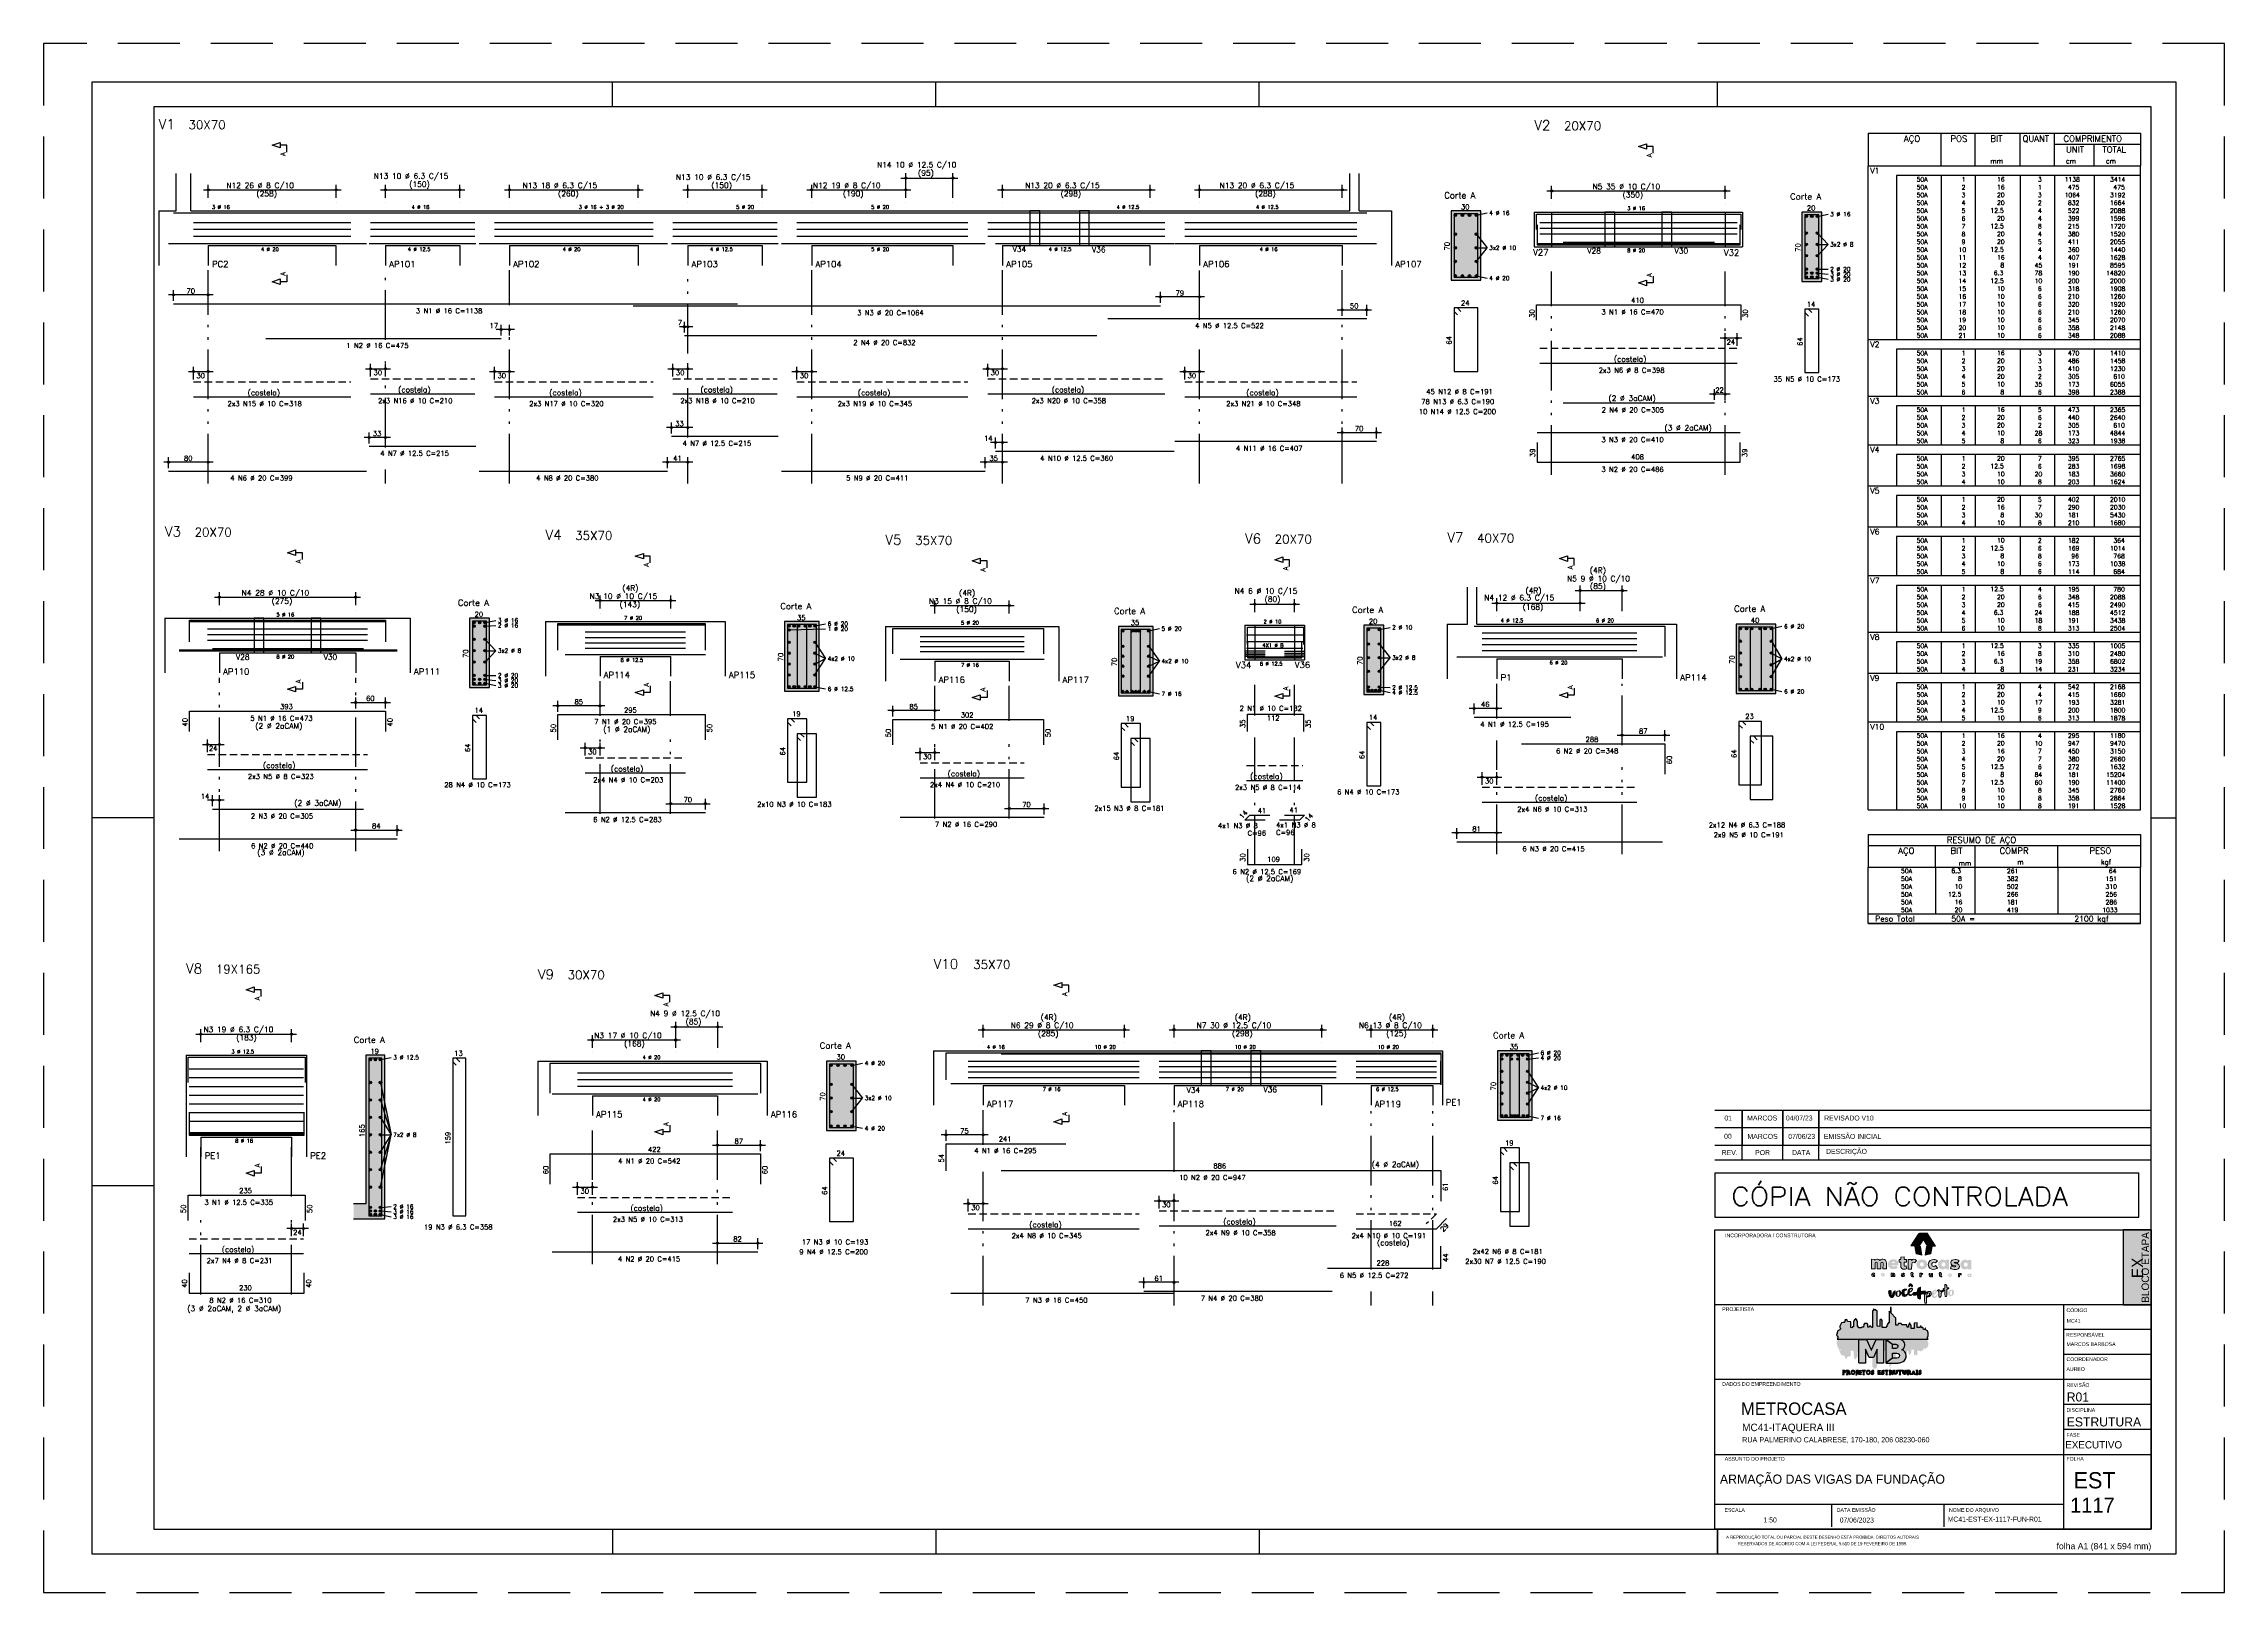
# Model space of a CAD drawing. Extents: x -1.7 to 86.3, y -1.3 to 61.2.
import ezdxf
from ezdxf.enums import TextEntityAlignment as Align

# ---------------------------------------------------------------- set-up
doc = ezdxf.new("R2010")
doc.units = 0
doc.header["$MEASUREMENT"] = 0
for name, pattern in [('CENTER', [2, 1.25, -0.25, 0.25, -0.25]), ('ESTILO_TQS_0001', [0.45, 0.3, -0.15]), ('ESTILO_TQS_0004', [3.3, 2, -0.4, 0.05, -0.4, 0.05, -0.4]), ('HIDDEN', [0.375, 0.25, -0.125])]:
    doc.linetypes.add(name, pattern=pattern)
doc.layers.get('0').update_dxf_attribs({"linetype": 'CONTINUOUS'})
doc.layers.get('Defpoints').update_dxf_attribs({"linetype": 'CONTINUOUS'})
for name, color, linetype in [('_ARQUIVO', 7, 'CONTINUOUS'), ('ARQ-MAR', 2, 'CONTINUOUS'), ('ARQ_CAR', 7, 'CONTINUOUS'), ('ARQ_CAR-TXT', 7, 'CONTINUOUS'), ('ARQ_FOLHA', 7, 'CONTINUOUS'), ('ARQ_TXT-2', 2, 'CONTINUOUS'), ('ARQ_TXT-4', 4, 'CONTINUOUS'), ('ARQ_VISTA 0', 251, 'CONTINUOUS'), ('H7', 1, 'CONTINUOUS'), ('Layer 1', 7, 'CONTINUOUS'), ('PENA_01', 1, 'CONTINUOUS'), ('PENA_02', 2, 'CONTINUOUS'), ('PENA_03', 3, 'CONTINUOUS'), ('PENA_04', 4, 'CONTINUOUS'), ('PENA_05', 5, 'CONTINUOUS'), ('PENA_06', 6, 'CONTINUOUS'), ('PENA_10', 253, 'CONTINUOUS'), ('PSG-NV1-HTC-251', 251, 'CONTINUOUS'), ('PSG-NV2-FLH-SELO', 1, 'CONTINUOUS'), ('ver', 20, 'CONTINUOUS')]:
    doc.layers.add(name, color=color, linetype=linetype)
doc.styles.add('01-MILLEU', font='GOTHIC.TTF')
doc.styles.add('CARIMBO', font='romans.shx', dxfattribs={"height": 30})
doc.styles.add('R300', font='SIMPLEX.SHX', dxfattribs={"width": 1.1, "height": 5.5})
doc.styles.get("Standard").update_dxf_attribs({"font": 'ROMANS.SHX'})
doc.styles.add('TQS_ARIAL', font='arial.ttf')

# ---------------------------------------------------------------- blocks, each defined once
blk = doc.blocks.new('FOLHA A1 - 841 X 594')
at = {"layer": 'ARQ_FOLHA', "color": 1}
for p, q in [((-631, 584), (-631, 594)), ((-500.5, 584), (-500.5, 594)), ((-370, 584), (-370, 594)), ((-185, 584), (-185, 594)), ((-816, 297), (-841, 297)), ((-10, 297), (0, 297)), ((-816, 148.5), (-841, 148.5)), ((-631, 10), (-631, 0)), ((-500.5, 10), (-500.5, 0)), ((-370, 10), (-370, 0)), ((-185, 10), (-185, 0.5)), ((-185, 0.5), (-185, 10)), ((-185, 9.5), (-185, 0)), ((-185, 9.5), (-185, 0)), ((-185, 0), (-185, 9.5))]:
    blk.add_line(p, q, dxfattribs=at)
for points in [[(-841, 0), (0, 0), (0, 594), (-841, 594)], [(-816, 10), (-10, 10), (-10, 584), (-816, 584)]]:
    blk.add_lwpolyline(points, close=True, dxfattribs=at)
at = {"layer": 'Defpoints', "color": 8, "linetype": 'HIDDEN', "ltscale": 100}
blk.add_lwpolyline([(-860.5, 609.5), (-860.5, -15.5), (19.5, -15.5), (19.5, 609.5)], close=True, dxfattribs=at)
at = {"layer": 'ARQ_FOLHA', "insert": (-10, 4.42), "char_height": 2.5, "width": 84.157, "attachment_point": 3, "style": 'TQS_ARIAL'}
blk.add_mtext('\\pxt3;folha A1 (841 x 594 mm)', dxfattribs=at)
at = {"layer": 'PSG-NV1-HTC-251', "insert": (-185, 10), "char_height": 1.25, "width": 84.6052, "attachment_point": 1, "line_spacing_factor": 1.25, "style": 'CARIMBO'}
blk.add_mtext('\\pxqc;{\\fArial Narrow|b0|i0|c0|p34;\\PA REPRODUÇÃO TOTAL OU PARCIAL DESTE DESENHO ESTÁ PROIBIDA. DIREITOS AUTORAIS \\PRESERVADOS DE ACORDO COM A LEI FEDERAL 9.610 DE 19 FEVEREIRO DE 1998.}', dxfattribs=at)
blk = doc.blocks.new('*U23')
blk.add_blockref('FOLHA A1 - 841 X 594', (0, 0))
blk = doc.blocks.new('*U26')
at = {"layer": 'ARQ_CAR-TXT', "true_color": 0x58ba48}
h = blk.add_hatch(color=85, dxfattribs=at)
h.dxf.hatch_style = 1
h.paths.add_polyline_path([(-11.28, 0), (0, 0), (0, 30), (-11.28, 30)])
at = {"layer": 'ARQ_CAR', "color": 5}
blk.add_lwpolyline([(-11.28, 0), (0, 0), (0, 30), (-11.28, 30)], close=True, dxfattribs=at)
at = {"layer": 'ARQ_CAR-TXT', "color": 4, "style": '01-MILLEU'}
blk.add_text('EX', height=4.614, rotation=90, dxfattribs=at).set_placement((-3.26, 10.64))
at = {"layer": 'ARQ_TXT-2', "style": '01-MILLEU'}
blk.add_text('EXECUTIVO', height=2.95, dxfattribs=at).set_placement((-34.5, -57.63))
blk = doc.blocks.new('METROCASA')
at = {"layer": 'Layer 1', "true_color": 0xed1c24}
h = blk.add_hatch(color=240, dxfattribs=at)
h.dxf.hatch_style = 2
h.paths.add_polyline_path([(-1.29, 0.86), (-1.02, -0.59), (0.13, -0.85), (-0.13, 0.85)])
h.paths.add_polyline_path([(2.84, 0.94), (1.22, 3.51), (-0.37, 3.52), (1.27, 0.94)])
h.paths.add_polyline_path([(-2.08, 0.96), (-0.44, 0.95), (0.36, 2.19), (-0.45, 3.48)])
h.paths.add_polyline_path([(0.77, -0.85), (1.92, -0.6), (2.21, 0.84), (1.05, 0.84)])
at = {"layer": 'Layer 1', "true_color": 0x404041}
h = blk.add_hatch(color=250, dxfattribs=at)
h.dxf.hatch_style = 2
edge = h.paths.add_edge_path()
edge.add_spline(control_points=[(-3.66, -4.74), (-3.71, -4.74), (-3.72, -4.72), (-3.72, -4.71), (-3.72, -4.68), (-3.69, -4.68), (-3.66, -4.68), (-3.6, -4.68), (-3.52, -4.7), (-3.48, -4.72), (-3.48, -4.72), (-3.38, -4.57), (-3.38, -4.57), (-3.44, -4.52), (-3.54, -4.48), (-3.65, -4.48), (-3.81, -4.48), (-3.97, -4.54), (-3.97, -4.71), (-3.97, -4.87), (-3.81, -4.92), (-3.68, -4.93), (-3.63, -4.93), (-3.61, -4.94), (-3.61, -4.97), (-3.61, -4.99), (-3.63, -5), (-3.68, -5), (-3.73, -5), (-3.81, -4.99), (-3.92, -4.92), (-3.92, -4.92), (-4, -5.11), (-4, -5.11), (-3.92, -5.16), (-3.79, -5.2), (-3.67, -5.2), (-3.51, -5.2), (-3.36, -5.14), (-3.35, -4.97), (-3.35, -4.79), (-3.52, -4.75), (-3.66, -4.74)], knot_values=[0, 0, 0, 0, 1, 1, 1, 2, 2, 2, 3, 3, 3, 4, 4, 4, 5, 5, 5, 6, 6, 6, 7, 7, 7, 8, 8, 8, 9, 9, 9, 10, 10, 10, 11, 11, 11, 12, 12, 12, 13, 13, 13, 14, 14, 14, 14], degree=3, periodic=0)
edge = h.paths.add_edge_path()
edge.add_spline(control_points=[(-5.55, -4.47), (-5.62, -4.47), (-5.7, -4.5), (-5.76, -4.56), (-5.76, -4.56), (-5.77, -4.49), (-5.77, -4.49), (-5.77, -4.49), (-6, -4.49), (-6, -4.49), (-6, -4.49), (-6, -5.17), (-6, -5.17), (-6, -5.17), (-5.75, -5.17), (-5.75, -5.17), (-5.75, -5.17), (-5.75, -4.81), (-5.75, -4.81), (-5.75, -4.72), (-5.69, -4.68), (-5.63, -4.68), (-5.58, -4.68), (-5.54, -4.71), (-5.54, -4.79), (-5.54, -4.79), (-5.54, -5.17), (-5.54, -5.17), (-5.54, -5.17), (-5.29, -5.17), (-5.29, -5.17), (-5.29, -5.17), (-5.28, -4.79), (-5.28, -4.79), (-5.28, -4.55), (-5.4, -4.48), (-5.55, -4.47)], knot_values=[0, 0, 0, 0, 1, 1, 1, 2, 2, 2, 3, 3, 3, 4, 4, 4, 5, 5, 5, 6, 6, 6, 7, 7, 7, 8, 8, 8, 9, 9, 9, 10, 10, 10, 11, 11, 11, 12, 12, 12, 12], degree=3, periodic=0)
edge = h.paths.add_edge_path()
edge.add_spline(control_points=[(-7.69, -4.46), (-7.89, -4.46), (-8.08, -4.57), (-8.08, -4.82), (-8.08, -5.06), (-7.89, -5.17), (-7.69, -5.17), (-7.5, -5.18), (-7.3, -5.07), (-7.3, -4.82), (-7.3, -4.57), (-7.49, -4.47), (-7.69, -4.46)], knot_values=[0, 0, 0, 0, 1, 1, 1, 2, 2, 2, 3, 3, 3, 4, 4, 4, 4], degree=3, periodic=0)
edge = h.paths.add_edge_path()
edge.add_spline(control_points=[(-7.69, -4.97), (-7.78, -4.97), (-7.83, -4.9), (-7.83, -4.82), (-7.83, -4.74), (-7.78, -4.67), (-7.69, -4.67), (-7.6, -4.67), (-7.55, -4.74), (-7.55, -4.82), (-7.55, -4.9), (-7.61, -4.97), (-7.69, -4.97)], knot_values=[0, 0, 0, 0, 1, 1, 1, 2, 2, 2, 3, 3, 3, 4, 4, 4, 4], degree=3, periodic=0)
edge = h.paths.add_edge_path()
edge.add_spline(control_points=[(-9.57, -4.95), (-9.67, -4.95), (-9.72, -4.88), (-9.72, -4.81), (-9.72, -4.73), (-9.67, -4.66), (-9.57, -4.66), (-9.53, -4.66), (-9.49, -4.67), (-9.46, -4.71), (-9.46, -4.71), (-9.32, -4.56), (-9.32, -4.56), (-9.39, -4.49), (-9.49, -4.45), (-9.59, -4.45), (-9.78, -4.45), (-9.97, -4.56), (-9.97, -4.81), (-9.97, -5.06), (-9.78, -5.16), (-9.59, -5.16), (-9.48, -5.16), (-9.39, -5.12), (-9.3, -5.05), (-9.3, -5.05), (-9.45, -4.9), (-9.45, -4.9), (-9.48, -4.93), (-9.53, -4.95), (-9.57, -4.95)], knot_values=[0, 0, 0, 0, 1, 1, 1, 2, 2, 2, 3, 3, 3, 4, 4, 4, 5, 5, 5, 6, 6, 6, 7, 7, 7, 8, 8, 8, 9, 9, 9, 10, 10, 10, 10], degree=3, periodic=0)
edge = h.paths.add_edge_path()
edge.add_spline(control_points=[(-1.68, -5), (-1.72, -5), (-1.74, -4.98), (-1.74, -4.93), (-1.74, -4.93), (-1.74, -4.71), (-1.74, -4.71), (-1.74, -4.71), (-1.59, -4.71), (-1.59, -4.71), (-1.59, -4.71), (-1.59, -4.52), (-1.59, -4.52), (-1.59, -4.52), (-1.74, -4.52), (-1.74, -4.52), (-1.74, -4.52), (-1.74, -4.32), (-1.74, -4.32), (-1.74, -4.32), (-1.99, -4.34), (-1.99, -4.34), (-1.99, -4.34), (-1.99, -4.51), (-1.99, -4.51), (-1.99, -4.51), (-2.1, -4.51), (-2.1, -4.51), (-2.1, -4.51), (-2.1, -4.71), (-2.1, -4.71), (-2.1, -4.71), (-1.99, -4.71), (-1.99, -4.71), (-1.99, -4.71), (-1.99, -4.93), (-1.99, -4.93), (-2, -5.14), (-1.88, -5.21), (-1.74, -5.21), (-1.67, -5.21), (-1.61, -5.19), (-1.55, -5.16), (-1.55, -5.16), (-1.6, -4.97), (-1.6, -4.97), (-1.62, -4.99), (-1.65, -5), (-1.68, -5)], knot_values=[0, 0, 0, 0, 1, 1, 1, 2, 2, 2, 3, 3, 3, 4, 4, 4, 5, 5, 5, 6, 6, 6, 7, 7, 7, 8, 8, 8, 9, 9, 9, 10, 10, 10, 11, 11, 11, 12, 12, 12, 13, 13, 13, 14, 14, 14, 15, 15, 15, 16, 16, 16, 16], degree=3, periodic=0)
edge = h.paths.add_edge_path()
edge.add_spline(control_points=[(9.78, -4.57), (9.78, -4.57), (9.77, -4.65), (9.77, -4.65), (9.73, -4.59), (9.66, -4.56), (9.57, -4.56), (9.37, -4.56), (9.24, -4.71), (9.24, -4.91), (9.24, -5.11), (9.35, -5.25), (9.55, -5.26), (9.62, -5.27), (9.71, -5.24), (9.77, -5.18), (9.77, -5.18), (9.78, -5.25), (9.78, -5.25), (9.78, -5.25), (10.01, -5.25), (10.01, -5.25), (10.01, -5.25), (10.02, -4.57), (10.02, -4.57), (10.02, -4.57), (9.78, -4.57), (9.78, -4.57)], knot_values=[0, 0, 0, 0, 1, 1, 1, 2, 2, 2, 3, 3, 3, 4, 4, 4, 5, 5, 5, 6, 6, 6, 7, 7, 7, 8, 8, 8, 9, 9, 9, 9], degree=3, periodic=0)
edge = h.paths.add_edge_path()
edge.add_spline(control_points=[(9.62, -5.06), (9.55, -5.06), (9.49, -5), (9.49, -4.91), (9.49, -4.82), (9.55, -4.76), (9.62, -4.76), (9.71, -4.76), (9.76, -4.82), (9.76, -4.91), (9.76, -4.99), (9.71, -5.06), (9.62, -5.06)], knot_values=[0, 0, 0, 0, 1, 1, 1, 2, 2, 2, 3, 3, 3, 4, 4, 4, 4], degree=3, periodic=0)
edge = h.paths.add_edge_path()
edge.add_spline(control_points=[(7.69, -4.64), (7.69, -4.64), (7.68, -4.56), (7.68, -4.56), (7.68, -4.56), (7.45, -4.56), (7.45, -4.56), (7.45, -4.56), (7.45, -5.24), (7.45, -5.24), (7.45, -5.24), (7.7, -5.24), (7.7, -5.24), (7.7, -5.24), (7.7, -4.89), (7.7, -4.89), (7.7, -4.8), (7.76, -4.76), (7.82, -4.76), (7.86, -4.76), (7.89, -4.77), (7.93, -4.8), (7.93, -4.8), (8.04, -4.62), (8.04, -4.62), (7.99, -4.57), (7.93, -4.55), (7.86, -4.55), (7.79, -4.55), (7.73, -4.57), (7.69, -4.64)], knot_values=[0, 0, 0, 0, 1, 1, 1, 2, 2, 2, 3, 3, 3, 4, 4, 4, 5, 5, 5, 6, 6, 6, 7, 7, 7, 8, 8, 8, 9, 9, 9, 10, 10, 10, 10], degree=3, periodic=0)
edge = h.paths.add_edge_path()
edge.add_spline(control_points=[(5.76, -4.54), (5.56, -4.54), (5.37, -4.64), (5.37, -4.89), (5.37, -5.14), (5.56, -5.24), (5.75, -5.25), (5.95, -5.25), (6.14, -5.14), (6.14, -4.89), (6.15, -4.65), (5.96, -4.54), (5.76, -4.54)], knot_values=[0, 0, 0, 0, 1, 1, 1, 2, 2, 2, 3, 3, 3, 4, 4, 4, 4], degree=3, periodic=0)
edge = h.paths.add_edge_path()
edge.add_spline(control_points=[(5.76, -5.04), (5.67, -5.04), (5.62, -4.97), (5.62, -4.89), (5.62, -4.81), (5.67, -4.74), (5.76, -4.74), (5.85, -4.74), (5.9, -4.81), (5.9, -4.89), (5.9, -4.97), (5.84, -5.04), (5.76, -5.04)], knot_values=[0, 0, 0, 0, 1, 1, 1, 2, 2, 2, 3, 3, 3, 4, 4, 4, 4], degree=3, periodic=0)
edge = h.paths.add_edge_path()
edge.add_spline(control_points=[(4, -5.03), (3.96, -5.03), (3.94, -5.01), (3.93, -4.96), (3.93, -4.96), (3.94, -4.74), (3.94, -4.74), (3.94, -4.74), (4.09, -4.74), (4.09, -4.74), (4.09, -4.74), (4.09, -4.55), (4.09, -4.55), (4.09, -4.55), (3.94, -4.55), (3.94, -4.55), (3.94, -4.55), (3.94, -4.35), (3.94, -4.35), (3.94, -4.35), (3.69, -4.38), (3.69, -4.38), (3.69, -4.38), (3.69, -4.54), (3.69, -4.54), (3.69, -4.54), (3.58, -4.54), (3.58, -4.54), (3.58, -4.54), (3.58, -4.74), (3.58, -4.74), (3.58, -4.74), (3.69, -4.74), (3.69, -4.74), (3.69, -4.74), (3.68, -4.96), (3.68, -4.96), (3.68, -5.17), (3.8, -5.24), (3.93, -5.24), (4, -5.24), (4.07, -5.22), (4.13, -5.19), (4.13, -5.19), (4.08, -5), (4.08, -5), (4.05, -5.02), (4.03, -5.03), (4, -5.03)], knot_values=[0, 0, 0, 0, 1, 1, 1, 2, 2, 2, 3, 3, 3, 4, 4, 4, 5, 5, 5, 6, 6, 6, 7, 7, 7, 8, 8, 8, 9, 9, 9, 10, 10, 10, 11, 11, 11, 12, 12, 12, 13, 13, 13, 14, 14, 14, 15, 15, 15, 16, 16, 16, 16], degree=3, periodic=0)
edge = h.paths.add_edge_path()
edge.add_spline(control_points=[(2.03, -4.89), (2.03, -4.98), (1.97, -5.02), (1.91, -5.02), (1.87, -5.02), (1.82, -4.99), (1.82, -4.9), (1.82, -4.9), (1.82, -4.53), (1.82, -4.53), (1.82, -4.53), (1.57, -4.53), (1.57, -4.53), (1.57, -4.53), (1.57, -4.9), (1.57, -4.9), (1.57, -5.15), (1.69, -5.22), (1.83, -5.22), (1.9, -5.23), (1.99, -5.2), (2.05, -5.14), (2.05, -5.14), (2.06, -5.21), (2.06, -5.21), (2.06, -5.21), (2.28, -5.21), (2.28, -5.21), (2.28, -5.21), (2.28, -4.53), (2.28, -4.53), (2.28, -4.53), (2.03, -4.53), (2.03, -4.53), (2.03, -4.53), (2.03, -4.89), (2.03, -4.89)], knot_values=[0, 0, 0, 0, 1, 1, 1, 2, 2, 2, 3, 3, 3, 4, 4, 4, 5, 5, 5, 6, 6, 6, 7, 7, 7, 8, 8, 8, 9, 9, 9, 10, 10, 10, 11, 11, 11, 12, 12, 12, 12], degree=3, periodic=0)
edge = h.paths.add_edge_path()
edge.add_spline(control_points=[(-0.02, -4.59), (-0.02, -4.59), (-0.04, -4.52), (-0.04, -4.52), (-0.04, -4.52), (-0.26, -4.52), (-0.26, -4.52), (-0.26, -4.52), (-0.27, -5.2), (-0.27, -5.2), (-0.27, -5.2), (-0.02, -5.2), (-0.02, -5.2), (-0.02, -5.2), (-0.01, -4.85), (-0.01, -4.85), (-0.01, -4.76), (0.04, -4.72), (0.1, -4.72), (0.15, -4.72), (0.18, -4.73), (0.22, -4.76), (0.22, -4.76), (0.32, -4.58), (0.32, -4.58), (0.28, -4.53), (0.21, -4.51), (0.14, -4.5), (0.08, -4.5), (0.01, -4.53), (-0.02, -4.59)], knot_values=[0, 0, 0, 0, 1, 1, 1, 2, 2, 2, 3, 3, 3, 4, 4, 4, 5, 5, 5, 6, 6, 6, 7, 7, 7, 8, 8, 8, 9, 9, 9, 10, 10, 10, 10], degree=3, periodic=0)
at = {"layer": 'Layer 1', "true_color": 0xed1c24}
h = blk.add_hatch(color=240, dxfattribs=at)
h.dxf.hatch_style = 2
edge = h.paths.add_edge_path()
edge.add_spline(control_points=[(-1.94, -1.96), (-1.94, -1.96), (-1.98, -1.76), (-1.98, -1.76), (-1.98, -1.76), (-2.62, -1.75), (-2.62, -1.75), (-2.62, -1.75), (-2.63, -3.66), (-2.63, -3.66), (-2.63, -3.66), (-1.92, -3.66), (-1.92, -3.66), (-1.92, -3.66), (-1.91, -2.67), (-1.91, -2.67), (-1.91, -2.42), (-1.76, -2.31), (-1.58, -2.31), (-1.46, -2.31), (-1.38, -2.34), (-1.26, -2.43), (-1.26, -2.43), (-0.98, -1.92), (-0.98, -1.92), (-1.1, -1.79), (-1.28, -1.71), (-1.48, -1.71), (-1.66, -1.71), (-1.84, -1.79), (-1.94, -1.96)], knot_values=[0, 0, 0, 0, 1, 1, 1, 2, 2, 2, 3, 3, 3, 4, 4, 4, 5, 5, 5, 6, 6, 6, 7, 7, 7, 8, 8, 8, 9, 9, 9, 10, 10, 10, 10], degree=3, periodic=0)
edge = h.paths.add_edge_path()
edge.add_spline(control_points=[(-5.6, -1.69), (-6.11, -1.69), (-6.66, -1.99), (-6.66, -2.69), (-6.67, -3.38), (-6.16, -3.68), (-5.56, -3.68), (-5.23, -3.68), (-4.92, -3.58), (-4.69, -3.37), (-4.69, -3.37), (-5.04, -2.98), (-5.04, -2.98), (-5.16, -3.07), (-5.32, -3.13), (-5.53, -3.13), (-5.68, -3.13), (-5.9, -3.06), (-5.95, -2.89), (-5.95, -2.89), (-4.62, -2.89), (-4.62, -2.89), (-4.45, -2.14), (-4.92, -1.69), (-5.6, -1.69)], knot_values=[0, 0, 0, 0, 1, 1, 1, 2, 2, 2, 3, 3, 3, 4, 4, 4, 5, 5, 5, 6, 6, 6, 7, 7, 7, 8, 8, 8, 8], degree=3, periodic=0)
edge = h.paths.add_edge_path()
edge.add_spline(control_points=[(-5.94, -2.43), (-5.89, -2.12), (-5.27, -2.13), (-5.25, -2.43), (-5.25, -2.43), (-5.94, -2.43), (-5.94, -2.43)], knot_values=[0, 0, 0, 0, 1, 1, 1, 2, 2, 2, 2], degree=3, periodic=0)
edge = h.paths.add_edge_path()
edge.add_spline(control_points=[(4.86, -2), (4.76, -1.84), (4.58, -1.75), (4.31, -1.75), (3.75, -1.74), (3.38, -2.17), (3.38, -2.74), (3.37, -3.29), (3.68, -3.69), (4.24, -3.73), (4.45, -3.74), (4.71, -3.67), (4.87, -3.49), (4.87, -3.49), (4.9, -3.7), (4.9, -3.7), (4.9, -3.7), (5.56, -3.7), (5.56, -3.7), (5.56, -3.7), (5.57, -1.8), (5.57, -1.8), (5.57, -1.8), (4.9, -1.79), (4.9, -1.79), (4.9, -1.79), (4.86, -2), (4.86, -2)], knot_values=[0, 0, 0, 0, 1, 1, 1, 2, 2, 2, 3, 3, 3, 4, 4, 4, 5, 5, 5, 6, 6, 6, 7, 7, 7, 8, 8, 8, 9, 9, 9, 9], degree=3, periodic=0)
edge = h.paths.add_edge_path()
edge.add_spline(control_points=[(4.46, -3.16), (4.25, -3.16), (4.08, -3.01), (4.08, -2.74), (4.08, -2.47), (4.25, -2.32), (4.47, -2.32), (4.72, -2.32), (4.86, -2.49), (4.86, -2.74), (4.86, -2.97), (4.7, -3.16), (4.46, -3.16)], knot_values=[0, 0, 0, 0, 1, 1, 1, 2, 2, 2, 3, 3, 3, 4, 4, 4, 4], degree=3, periodic=0)
edge = h.paths.add_edge_path()
edge.add_spline(control_points=[(-7.68, -1.68), (-7.94, -1.68), (-8.15, -1.76), (-8.31, -1.95), (-8.4, -1.77), (-8.59, -1.69), (-8.78, -1.68), (-8.98, -1.68), (-9.19, -1.76), (-9.31, -1.92), (-9.31, -1.92), (-9.36, -1.72), (-9.36, -1.72), (-9.36, -1.72), (-9.95, -1.71), (-9.95, -1.71), (-9.95, -1.71), (-9.96, -3.62), (-9.96, -3.62), (-9.96, -3.62), (-9.26, -3.62), (-9.26, -3.62), (-9.26, -3.62), (-9.25, -2.58), (-9.25, -2.58), (-9.25, -2.37), (-9.12, -2.27), (-9, -2.27), (-8.87, -2.27), (-8.8, -2.35), (-8.8, -2.57), (-8.8, -2.57), (-8.81, -3.62), (-8.81, -3.62), (-8.81, -3.62), (-8.11, -3.63), (-8.11, -3.63), (-8.11, -3.63), (-8.1, -2.58), (-8.1, -2.58), (-8.1, -2.37), (-7.98, -2.29), (-7.86, -2.29), (-7.75, -2.29), (-7.66, -2.37), (-7.66, -2.57), (-7.66, -2.57), (-7.67, -3.63), (-7.67, -3.63), (-7.67, -3.63), (-6.96, -3.63), (-6.96, -3.63), (-6.96, -3.63), (-6.95, -2.57), (-6.95, -2.57), (-6.95, -1.94), (-7.26, -1.68), (-7.68, -1.68)], knot_values=[0, 0, 0, 0, 1, 1, 1, 2, 2, 2, 3, 3, 3, 4, 4, 4, 5, 5, 5, 6, 6, 6, 7, 7, 7, 8, 8, 8, 9, 9, 9, 10, 10, 10, 11, 11, 11, 12, 12, 12, 13, 13, 13, 14, 14, 14, 15, 15, 15, 16, 16, 16, 17, 17, 17, 18, 18, 18, 19, 19, 19, 19], degree=3, periodic=0)
edge = h.paths.add_edge_path()
edge.add_spline(control_points=[(-3.23, -3.11), (-3.34, -3.11), (-3.41, -3.06), (-3.42, -2.93), (-3.42, -2.93), (-3.41, -2.3), (-3.41, -2.3), (-3.41, -2.3), (-2.98, -2.3), (-2.98, -2.3), (-2.98, -2.3), (-2.98, -1.76), (-2.98, -1.76), (-2.98, -1.76), (-3.41, -1.76), (-3.41, -1.76), (-3.41, -1.76), (-3.4, -1.21), (-3.4, -1.21), (-3.4, -1.21), (-4.11, -1.28), (-4.11, -1.28), (-4.11, -1.28), (-4.11, -1.76), (-4.11, -1.76), (-4.11, -1.76), (-4.42, -1.75), (-4.42, -1.75), (-4.42, -1.75), (-4.42, -2.3), (-4.42, -2.3), (-4.42, -2.3), (-4.11, -2.3), (-4.11, -2.3), (-4.11, -2.3), (-4.12, -2.92), (-4.12, -2.92), (-4.13, -3.52), (-3.79, -3.69), (-3.42, -3.7), (-3.22, -3.7), (-3.03, -3.66), (-2.87, -3.57), (-2.87, -3.57), (-3.02, -3.05), (-3.02, -3.05), (-3.08, -3.09), (-3.16, -3.11), (-3.23, -3.11)], knot_values=[0, 0, 0, 0, 1, 1, 1, 2, 2, 2, 3, 3, 3, 4, 4, 4, 5, 5, 5, 6, 6, 6, 7, 7, 7, 8, 8, 8, 9, 9, 9, 10, 10, 10, 11, 11, 11, 12, 12, 12, 13, 13, 13, 14, 14, 14, 15, 15, 15, 16, 16, 16, 16], degree=3, periodic=0)
edge = h.paths.add_edge_path()
edge.add_spline(control_points=[(2.53, -3.13), (2.26, -3.13), (2.12, -2.94), (2.12, -2.74), (2.12, -2.5), (2.27, -2.3), (2.54, -2.3), (2.66, -2.3), (2.77, -2.35), (2.86, -2.44), (2.86, -2.44), (3.24, -2.04), (3.24, -2.04), (3.04, -1.84), (2.77, -1.74), (2.5, -1.74), (1.96, -1.73), (1.43, -2.04), (1.42, -2.73), (1.42, -3.44), (1.94, -3.72), (2.5, -3.72), (2.78, -3.72), (3.06, -3.6), (3.28, -3.4), (3.28, -3.4), (2.88, -2.98), (2.88, -2.98), (2.79, -3.08), (2.66, -3.13), (2.53, -3.13)], knot_values=[0, 0, 0, 0, 1, 1, 1, 2, 2, 2, 3, 3, 3, 4, 4, 4, 5, 5, 5, 6, 6, 6, 7, 7, 7, 8, 8, 8, 9, 9, 9, 10, 10, 10, 10], degree=3, periodic=0)
edge = h.paths.add_edge_path()
edge.add_spline(control_points=[(9.37, -1.82), (9.37, -1.82), (9.33, -2.02), (9.33, -2.02), (9.23, -1.87), (9.04, -1.77), (8.77, -1.77), (8.22, -1.77), (7.85, -2.2), (7.84, -2.76), (7.84, -3.31), (8.15, -3.71), (8.71, -3.75), (8.92, -3.76), (9.17, -3.7), (9.34, -3.51), (9.34, -3.51), (9.37, -3.72), (9.37, -3.72), (9.37, -3.72), (10.02, -3.72), (10.02, -3.72), (10.02, -3.72), (10.03, -1.82), (10.03, -1.82), (10.03, -1.82), (9.37, -1.82), (9.37, -1.82)], knot_values=[0, 0, 0, 0, 1, 1, 1, 2, 2, 2, 3, 3, 3, 4, 4, 4, 5, 5, 5, 6, 6, 6, 7, 7, 7, 8, 8, 8, 9, 9, 9, 9], degree=3, periodic=0)
edge = h.paths.add_edge_path()
edge.add_spline(control_points=[(8.93, -3.18), (8.71, -3.18), (8.55, -3.03), (8.55, -2.76), (8.55, -2.5), (8.72, -2.34), (8.93, -2.35), (9.18, -2.35), (9.32, -2.51), (9.32, -2.77), (9.32, -2.99), (9.17, -3.18), (8.93, -3.18)], knot_values=[0, 0, 0, 0, 1, 1, 1, 2, 2, 2, 3, 3, 3, 4, 4, 4, 4], degree=3, periodic=0)
edge = h.paths.add_edge_path()
edge.add_spline(control_points=[(6.78, -2.48), (6.66, -2.48), (6.63, -2.42), (6.63, -2.39), (6.63, -2.32), (6.7, -2.29), (6.8, -2.3), (6.96, -2.29), (7.18, -2.35), (7.28, -2.41), (7.28, -2.41), (7.58, -1.99), (7.58, -1.99), (7.4, -1.85), (7.12, -1.76), (6.81, -1.76), (6.36, -1.75), (5.93, -1.92), (5.93, -2.38), (5.92, -2.84), (6.37, -2.99), (6.74, -3), (6.88, -3.02), (6.94, -3.05), (6.94, -3.11), (6.94, -3.17), (6.87, -3.2), (6.75, -3.2), (6.59, -3.19), (6.36, -3.18), (6.07, -2.98), (6.07, -2.98), (5.84, -3.5), (5.84, -3.5), (6.05, -3.66), (6.43, -3.75), (6.76, -3.76), (7.22, -3.76), (7.65, -3.58), (7.65, -3.11), (7.65, -2.61), (7.17, -2.49), (6.78, -2.48)], knot_values=[0, 0, 0, 0, 1, 1, 1, 2, 2, 2, 3, 3, 3, 4, 4, 4, 5, 5, 5, 6, 6, 6, 7, 7, 7, 8, 8, 8, 9, 9, 9, 10, 10, 10, 11, 11, 11, 12, 12, 12, 13, 13, 13, 14, 14, 14, 14], degree=3, periodic=0)
edge = h.paths.add_edge_path()
edge.add_spline(control_points=[(0.13, -1.72), (-0.42, -1.72), (-0.95, -2.01), (-0.96, -2.72), (-0.96, -3.41), (-0.42, -3.71), (0.12, -3.72), (0.66, -3.72), (1.21, -3.42), (1.22, -2.73), (1.22, -2.03), (0.7, -1.73), (0.13, -1.72)], knot_values=[0, 0, 0, 0, 1, 1, 1, 2, 2, 2, 3, 3, 3, 4, 4, 4, 4], degree=3, periodic=0)
edge = h.paths.add_edge_path()
edge.add_spline(control_points=[(0.13, -3.13), (-0.12, -3.13), (-0.27, -2.94), (-0.26, -2.72), (-0.26, -2.5), (-0.12, -2.3), (0.13, -2.31), (0.38, -2.31), (0.52, -2.5), (0.52, -2.72), (0.52, -2.96), (0.37, -3.14), (0.13, -3.13)], knot_values=[0, 0, 0, 0, 1, 1, 1, 2, 2, 2, 3, 3, 3, 4, 4, 4, 4], degree=3, periodic=0)
at = {"layer": 'Layer 1', "true_color": 0x404041}
h = blk.add_hatch(color=250, dxfattribs=at)
h.dxf.hatch_style = 2
edge = h.paths.add_edge_path()
edge.add_spline(control_points=[(-2.43, -7.17), (-2.4, -7.16), (-2.38, -7.15), (-2.36, -7.14), (-2.33, -7.13), (-2.31, -7.11), (-2.3, -7.09), (-2.28, -7.07), (-2.26, -7.04), (-2.24, -7.01), (-2.22, -6.98), (-2.2, -6.95), (-2.17, -6.92), (-2.15, -6.93), (-2.11, -6.95), (-2.08, -6.98), (-2.05, -7.01), (-2.01, -7.04), (-1.98, -7.06), (-1.94, -7.09), (-1.9, -7.11), (-1.87, -7.13), (-1.84, -7.14), (-1.81, -7.14), (-1.78, -7.12), (-1.75, -7.1), (-1.75, -7.07), (-1.76, -7.02), (-1.78, -6.98), (-1.8, -6.94), (-1.84, -6.89), (-1.87, -6.84), (-1.91, -6.8), (-1.96, -6.76), (-2, -6.72), (-2.04, -6.69), (-2.07, -6.68), (-2.11, -6.66), (-2.15, -6.65), (-2.18, -6.64), (-2.21, -6.64), (-2.24, -6.64), (-2.26, -6.65), (-2.29, -6.66), (-2.31, -6.68), (-2.33, -6.71), (-2.35, -6.73), (-2.36, -6.77), (-2.38, -6.82), (-2.4, -6.84), (-2.41, -6.87), (-2.43, -6.91), (-2.44, -6.95), (-2.46, -6.99), (-2.47, -7.03), (-2.48, -7.07), (-2.48, -7.11), (-2.48, -7.14), (-2.47, -7.16), (-2.46, -7.18), (-2.43, -7.17)], knot_values=[0, 0, 0, 0, 1, 1, 1, 2, 2, 2, 3, 3, 3, 4, 4, 4, 5, 5, 5, 6, 6, 6, 7, 7, 7, 8, 8, 8, 9, 9, 9, 10, 10, 10, 11, 11, 11, 12, 12, 12, 13, 13, 13, 14, 14, 14, 15, 15, 15, 16, 16, 16, 17, 17, 17, 18, 18, 18, 19, 19, 19, 20, 20, 20, 20], degree=3, periodic=0)
edge = h.paths.add_edge_path()
edge.add_spline(control_points=[(-5.26, -8.04), (-5.28, -8.03), (-5.33, -8.05), (-5.4, -8.1), (-5.49, -8.17), (-5.55, -8.25), (-5.6, -8.35), (-5.65, -8.45), (-5.69, -8.55), (-5.71, -8.65), (-5.74, -8.76), (-5.76, -8.85), (-5.77, -8.93), (-5.78, -9.02), (-5.8, -9.07), (-5.81, -9.1), (-5.83, -9.13), (-5.85, -9.12), (-5.88, -9.08), (-5.91, -9.04), (-5.94, -8.98), (-5.97, -8.89), (-6, -8.8), (-6.02, -8.7), (-6.04, -8.57), (-6.05, -8.44), (-6.05, -8.3), (-6.03, -8.14), (-6.03, -8.11), (-6.04, -8.08), (-6.06, -8.06), (-6.09, -8.03), (-6.12, -8.01), (-6.16, -8), (-6.2, -7.98), (-6.25, -7.98), (-6.3, -7.98), (-6.35, -7.99), (-6.4, -8), (-6.45, -8.03), (-6.48, -8.05), (-6.5, -8.08), (-6.52, -8.13), (-6.53, -8.18), (-6.53, -8.24), (-6.53, -8.31), (-6.53, -8.38), (-6.52, -8.45), (-6.5, -8.52), (-6.49, -8.6), (-6.47, -8.67), (-6.45, -8.74), (-6.43, -8.81), (-6.41, -8.87), (-6.39, -8.93), (-6.36, -8.98), (-6.34, -9.03), (-6.32, -9.05), (-6.29, -9.1), (-6.26, -9.14), (-6.23, -9.18), (-6.19, -9.23), (-6.16, -9.27), (-6.11, -9.3), (-6.07, -9.34), (-6.02, -9.36), (-5.96, -9.37), (-5.9, -9.38), (-5.83, -9.38), (-5.75, -9.35), (-5.71, -9.34), (-5.67, -9.31), (-5.63, -9.25), (-5.58, -9.19), (-5.54, -9.12), (-5.51, -9.05), (-5.47, -8.98), (-5.44, -8.9), (-5.41, -8.82), (-5.38, -8.74), (-5.36, -8.67), (-5.34, -8.61), (-5.32, -8.53), (-5.29, -8.44), (-5.27, -8.36), (-5.25, -8.27), (-5.23, -8.2), (-5.23, -8.15), (-5.22, -8.09), (-5.23, -8.06), (-5.26, -8.04)], knot_values=[0, 0, 0, 0, 1, 1, 1, 2, 2, 2, 3, 3, 3, 4, 4, 4, 5, 5, 5, 6, 6, 6, 7, 7, 7, 8, 8, 8, 9, 9, 9, 10, 10, 10, 11, 11, 11, 12, 12, 12, 13, 13, 13, 14, 14, 14, 15, 15, 15, 16, 16, 16, 17, 17, 17, 18, 18, 18, 19, 19, 19, 20, 20, 20, 21, 21, 21, 22, 22, 22, 23, 23, 23, 24, 24, 24, 25, 25, 25, 26, 26, 26, 27, 27, 27, 28, 28, 28, 29, 29, 29, 30, 30, 30, 30], degree=3, periodic=0)
edge = h.paths.add_edge_path()
edge.add_spline(control_points=[(-1.57, -8.39), (-1.57, -8.35), (-1.58, -8.33), (-1.6, -8.33), (-1.62, -8.34), (-1.64, -8.36), (-1.66, -8.39), (-1.68, -8.43), (-1.71, -8.47), (-1.75, -8.52), (-1.78, -8.56), (-1.82, -8.61), (-1.87, -8.65), (-1.92, -8.7), (-1.99, -8.73), (-2.07, -8.75), (-2.11, -8.76), (-2.14, -8.76), (-2.17, -8.75), (-2.19, -8.74), (-2.22, -8.73), (-2.24, -8.72), (-2.26, -8.7), (-2.27, -8.68), (-2.28, -8.66), (-2.3, -8.64), (-2.31, -8.61), (-2.31, -8.59), (-2.33, -8.53), (-2.34, -8.45), (-2.33, -8.37), (-2.27, -8.37), (-2.2, -8.36), (-2.14, -8.33), (-2.08, -8.31), (-2.02, -8.28), (-1.96, -8.23), (-1.89, -8.19), (-1.83, -8.12), (-1.77, -8.03), (-1.71, -7.95), (-1.68, -7.87), (-1.66, -7.8), (-1.65, -7.72), (-1.65, -7.65), (-1.67, -7.59), (-1.69, -7.53), (-1.72, -7.48), (-1.77, -7.45), (-1.81, -7.41), (-1.87, -7.39), (-1.93, -7.39), (-2, -7.4), (-2.06, -7.41), (-2.13, -7.43), (-2.2, -7.44), (-2.26, -7.47), (-2.32, -7.5), (-2.38, -7.53), (-2.44, -7.57), (-2.49, -7.62), (-2.54, -7.67), (-2.58, -7.72), (-2.62, -7.78), (-2.66, -7.87), (-2.7, -7.94), (-2.72, -8.02), (-2.74, -8.1), (-2.75, -8.16), (-2.76, -8.22), (-2.77, -8.29), (-2.77, -8.36), (-2.76, -8.42), (-2.75, -8.52), (-2.72, -8.62), (-2.68, -8.71), (-2.65, -8.78), (-2.6, -8.86), (-2.54, -8.92), (-2.47, -8.99), (-2.39, -9.03), (-2.28, -9.05), (-2.17, -9.07), (-2.07, -9.07), (-1.98, -9.04), (-1.9, -9.01), (-1.83, -8.97), (-1.78, -8.91), (-1.72, -8.86), (-1.68, -8.8), (-1.64, -8.73), (-1.61, -8.66), (-1.59, -8.6), (-1.58, -8.54), (-1.57, -8.48), (-1.56, -8.43), (-1.57, -8.39)], knot_values=[0, 0, 0, 0, 1, 1, 1, 2, 2, 2, 3, 3, 3, 4, 4, 4, 5, 5, 5, 6, 6, 6, 7, 7, 7, 8, 8, 8, 9, 9, 9, 10, 10, 10, 11, 11, 11, 12, 12, 12, 13, 13, 13, 14, 14, 14, 15, 15, 15, 16, 16, 16, 17, 17, 17, 18, 18, 18, 19, 19, 19, 20, 20, 20, 21, 21, 21, 22, 22, 22, 23, 23, 23, 24, 24, 24, 25, 25, 25, 26, 26, 26, 27, 27, 27, 28, 28, 28, 29, 29, 29, 30, 30, 30, 31, 31, 31, 32, 32, 32, 32], degree=3, periodic=0)
edge = h.paths.add_edge_path()
edge.add_spline(control_points=[(-2.31, -8.07), (-2.31, -8.04), (-2.3, -8.01), (-2.29, -7.98), (-2.27, -7.95), (-2.25, -7.9), (-2.23, -7.85), (-2.2, -7.81), (-2.17, -7.77), (-2.14, -7.75), (-2.1, -7.72), (-2.07, -7.7), (-2.03, -7.69), (-1.99, -7.67), (-1.95, -7.66), (-1.91, -7.65), (-1.9, -7.67), (-1.91, -7.7), (-1.91, -7.72), (-1.92, -7.75), (-1.93, -7.78), (-1.94, -7.81), (-1.95, -7.85), (-1.97, -7.89), (-2.01, -7.94), (-2.04, -7.99), (-2.07, -8.02), (-2.11, -8.05), (-2.15, -8.07), (-2.18, -8.09), (-2.21, -8.1), (-2.25, -8.11), (-2.29, -8.12), (-2.32, -8.13), (-2.32, -8.11), (-2.32, -8.09), (-2.31, -8.07)], knot_values=[0, 0, 0, 0, 1, 1, 1, 2, 2, 2, 3, 3, 3, 4, 4, 4, 5, 5, 5, 6, 6, 6, 7, 7, 7, 8, 8, 8, 9, 9, 9, 10, 10, 10, 11, 11, 11, 12, 12, 12, 12], degree=3, periodic=0)
edge = h.paths.add_edge_path()
edge.add_spline(control_points=[(-4.11, -8.09), (-4.16, -8), (-4.24, -7.93), (-4.34, -7.88), (-4.36, -7.87), (-4.38, -7.87), (-4.39, -7.87), (-4.4, -7.88), (-4.41, -7.89), (-4.43, -7.9), (-4.45, -7.92), (-4.48, -7.93), (-4.52, -7.95), (-4.57, -7.97), (-4.64, -7.99), (-4.74, -8), (-4.84, -8.02), (-4.93, -8.06), (-5, -8.14), (-5.07, -8.21), (-5.12, -8.29), (-5.15, -8.39), (-5.18, -8.48), (-5.2, -8.59), (-5.19, -8.69), (-5.18, -8.8), (-5.16, -8.89), (-5.11, -8.98), (-5.06, -9.06), (-5, -9.13), (-4.91, -9.18), (-4.82, -9.23), (-4.72, -9.25), (-4.59, -9.24), (-4.49, -9.22), (-4.4, -9.19), (-4.32, -9.13), (-4.24, -9.07), (-4.18, -9), (-4.12, -8.92), (-4.07, -8.84), (-4.03, -8.75), (-4.01, -8.65), (-3.99, -8.55), (-3.99, -8.45), (-4, -8.36), (-4.02, -8.26), (-4.05, -8.17), (-4.11, -8.09)], knot_values=[0, 0, 0, 0, 1, 1, 1, 2, 2, 2, 3, 3, 3, 4, 4, 4, 5, 5, 5, 6, 6, 6, 7, 7, 7, 8, 8, 8, 9, 9, 9, 10, 10, 10, 11, 11, 11, 12, 12, 12, 13, 13, 13, 14, 14, 14, 15, 15, 15, 16, 16, 16, 16], degree=3, periodic=0)
edge = h.paths.add_edge_path()
edge.add_spline(control_points=[(-4.4, -8.7), (-4.42, -8.76), (-4.44, -8.82), (-4.46, -8.88), (-4.48, -8.94), (-4.51, -8.98), (-4.54, -9.02), (-4.57, -9.06), (-4.6, -9.08), (-4.63, -9.09), (-4.66, -9.1), (-4.68, -9.08), (-4.7, -9.05), (-4.73, -9.01), (-4.74, -8.96), (-4.76, -8.9), (-4.77, -8.84), (-4.77, -8.77), (-4.78, -8.7), (-4.78, -8.62), (-4.78, -8.55), (-4.78, -8.48), (-4.78, -8.41), (-4.77, -8.36), (-4.76, -8.3), (-4.75, -8.25), (-4.74, -8.22), (-4.73, -8.21), (-4.68, -8.16), (-4.64, -8.14), (-4.6, -8.14), (-4.55, -8.14), (-4.5, -8.17), (-4.44, -8.23), (-4.41, -8.25), (-4.4, -8.29), (-4.39, -8.34), (-4.37, -8.39), (-4.37, -8.44), (-4.37, -8.5), (-4.38, -8.57), (-4.39, -8.63), (-4.4, -8.7)], knot_values=[0, 0, 0, 0, 1, 1, 1, 2, 2, 2, 3, 3, 3, 4, 4, 4, 5, 5, 5, 6, 6, 6, 7, 7, 7, 8, 8, 8, 9, 9, 9, 10, 10, 10, 11, 11, 11, 12, 12, 12, 13, 13, 13, 14, 14, 14, 14], degree=3, periodic=0)
edge = h.paths.add_edge_path()
edge.add_spline(control_points=[(-2.78, -8.64), (-2.8, -8.64), (-2.82, -8.66), (-2.85, -8.69), (-2.88, -8.72), (-2.92, -8.74), (-2.96, -8.77), (-3, -8.79), (-3.05, -8.81), (-3.1, -8.82), (-3.15, -8.84), (-3.21, -8.83), (-3.28, -8.81), (-3.32, -8.8), (-3.36, -8.77), (-3.39, -8.72), (-3.41, -8.67), (-3.43, -8.6), (-3.44, -8.53), (-3.45, -8.46), (-3.45, -8.39), (-3.44, -8.31), (-3.43, -8.23), (-3.41, -8.15), (-3.39, -8.08), (-3.36, -8.01), (-3.32, -7.96), (-3.27, -7.93), (-3.23, -7.9), (-3.18, -7.88), (-3.13, -7.87), (-3.09, -7.86), (-3.05, -7.86), (-3.01, -7.86), (-2.98, -7.86), (-2.96, -7.86), (-2.95, -7.85), (-2.94, -7.83), (-2.95, -7.8), (-2.98, -7.76), (-3.02, -7.73), (-3.06, -7.7), (-3.12, -7.68), (-3.18, -7.67), (-3.25, -7.66), (-3.33, -7.67), (-3.41, -7.68), (-3.49, -7.72), (-3.58, -7.79), (-3.67, -7.86), (-3.74, -7.94), (-3.79, -8.03), (-3.84, -8.12), (-3.87, -8.21), (-3.89, -8.3), (-3.9, -8.39), (-3.9, -8.48), (-3.89, -8.57), (-3.88, -8.66), (-3.85, -8.74), (-3.82, -8.82), (-3.78, -8.89), (-3.73, -8.96), (-3.68, -9.01), (-3.62, -9.06), (-3.56, -9.1), (-3.49, -9.12), (-3.41, -9.14), (-3.34, -9.15), (-3.27, -9.14), (-3.21, -9.13), (-3.15, -9.11), (-3.09, -9.09), (-3.03, -9.06), (-2.98, -9.02), (-2.93, -8.98), (-2.89, -8.94), (-2.85, -8.9), (-2.82, -8.86), (-2.76, -8.78), (-2.73, -8.72), (-2.72, -8.68), (-2.72, -8.63), (-2.74, -8.62), (-2.78, -8.64)], knot_values=[0, 0, 0, 0, 1, 1, 1, 2, 2, 2, 3, 3, 3, 4, 4, 4, 5, 5, 5, 6, 6, 6, 7, 7, 7, 8, 8, 8, 9, 9, 9, 10, 10, 10, 11, 11, 11, 12, 12, 12, 13, 13, 13, 14, 14, 14, 15, 15, 15, 16, 16, 16, 17, 17, 17, 18, 18, 18, 19, 19, 19, 20, 20, 20, 21, 21, 21, 22, 22, 22, 23, 23, 23, 24, 24, 24, 25, 25, 25, 26, 26, 26, 27, 27, 27, 28, 28, 28, 28], degree=3, periodic=0)
at = {"layer": 'Layer 1', "true_color": 0x1b8e45}
h = blk.add_hatch(color=114, dxfattribs=at)
h.dxf.hatch_style = 2
edge = h.paths.add_edge_path()
edge.add_spline(control_points=[(0.79, -8.06), (0.59, -8.03), (-0.17, -8.19), (-0.17, -8.19), (-0.17, -8.19), (-0.11, -7.43), (-0.17, -7.33), (-0.22, -7.23), (-0.47, -7.45), (-0.61, -7.52), (-0.74, -7.59), (-0.74, -8.26), (-0.74, -8.26), (-0.74, -8.26), (-1.25, -8.38), (-1.45, -8.38), (-1.45, -8.43), (-1.45, -8.49), (-1.47, -8.56), (-1.48, -8.63), (-1.51, -8.7), (-1.54, -8.78), (-1.56, -8.82), (-1.58, -8.86), (-1.61, -8.89), (-1.61, -8.9), (-1.61, -8.9), (-1.6, -8.9), (-1.35, -8.97), (-0.75, -8.8), (-0.75, -8.8), (-0.75, -8.8), (-0.76, -9.13), (-0.67, -9.41), (-0.58, -9.69), (-0.21, -9.73), (-0.18, -9.61), (-0.15, -9.49), (-0.17, -8.73), (-0.17, -8.73), (-0.17, -8.73), (0.36, -8.62), (0.55, -8.6), (0.75, -8.58), (0.98, -8.09), (0.79, -8.06)], knot_values=[0, 0, 0, 0, 1, 1, 1, 2, 2, 2, 3, 3, 3, 4, 4, 4, 5, 5, 5, 6, 6, 6, 7, 7, 7, 8, 8, 8, 9, 9, 9, 10, 10, 10, 11, 11, 11, 12, 12, 12, 13, 13, 13, 14, 14, 14, 15, 15, 15, 15], degree=3, periodic=0)
at = {"layer": 'Layer 1', "true_color": 0x404041}
h = blk.add_hatch(color=250, dxfattribs=at)
h.dxf.hatch_style = 2
edge = h.paths.add_edge_path()
edge.add_spline(control_points=[(3.23, -8.73), (3.21, -8.72), (3.19, -8.73), (3.17, -8.77), (3.15, -8.81), (3.12, -8.85), (3.09, -8.9), (3.05, -8.95), (3.01, -9), (2.96, -9.05), (2.91, -9.1), (2.85, -9.13), (2.77, -9.15), (2.73, -9.16), (2.7, -9.16), (2.67, -9.16), (2.64, -9.15), (2.62, -9.14), (2.6, -9.13), (2.58, -9.11), (2.57, -9.09), (2.55, -9.07), (2.54, -9.05), (2.53, -9.03), (2.52, -9), (2.5, -8.94), (2.49, -8.87), (2.5, -8.79), (2.56, -8.79), (2.62, -8.77), (2.68, -8.74), (2.74, -8.72), (2.8, -8.68), (2.86, -8.64), (2.93, -8.59), (2.99, -8.52), (3.05, -8.43), (3.1, -8.35), (3.13, -8.27), (3.14, -8.2), (3.16, -8.12), (3.15, -8.05), (3.13, -7.99), (3.11, -7.94), (3.08, -7.89), (3.03, -7.85), (2.99, -7.82), (2.93, -7.8), (2.87, -7.81), (2.8, -7.81), (2.74, -7.82), (2.67, -7.84), (2.6, -7.86), (2.54, -7.89), (2.48, -7.92), (2.42, -7.96), (2.37, -8), (2.31, -8.05), (2.26, -8.09), (2.22, -8.15), (2.19, -8.21), (2.16, -8.27), (2.12, -8.34), (2.1, -8.42), (2.07, -8.5), (2.06, -8.58), (2.05, -8.66), (2.04, -8.75), (2.04, -8.83), (2.05, -8.92), (2.06, -9), (2.08, -9.08), (2.12, -9.15), (2.15, -9.23), (2.19, -9.29), (2.25, -9.34), (2.31, -9.39), (2.38, -9.43), (2.46, -9.44), (2.57, -9.47), (2.66, -9.47), (2.75, -9.44), (2.83, -9.42), (2.91, -9.38), (2.97, -9.33), (3.04, -9.28), (3.09, -9.22), (3.14, -9.16), (3.18, -9.09), (3.21, -9.02), (3.23, -8.96), (3.26, -8.9), (3.27, -8.85), (3.27, -8.81), (3.26, -8.76), (3.25, -8.74), (3.23, -8.73)], knot_values=[0, 0, 0, 0, 1, 1, 1, 2, 2, 2, 3, 3, 3, 4, 4, 4, 5, 5, 5, 6, 6, 6, 7, 7, 7, 8, 8, 8, 9, 9, 9, 10, 10, 10, 11, 11, 11, 12, 12, 12, 13, 13, 13, 14, 14, 14, 15, 15, 15, 16, 16, 16, 17, 17, 17, 18, 18, 18, 19, 19, 19, 20, 20, 20, 21, 21, 21, 22, 22, 22, 23, 23, 23, 24, 24, 24, 25, 25, 25, 26, 26, 26, 27, 27, 27, 28, 28, 28, 29, 29, 29, 30, 30, 30, 31, 31, 31, 32, 32, 32, 32], degree=3, periodic=0)
edge = h.paths.add_edge_path()
edge.add_spline(control_points=[(2.49, -8.48), (2.5, -8.45), (2.51, -8.43), (2.52, -8.39), (2.53, -8.35), (2.55, -8.31), (2.59, -8.27), (2.63, -8.21), (2.66, -8.16), (2.7, -8.13), (2.74, -8.1), (2.77, -8.08), (2.8, -8.07), (2.84, -8.06), (2.87, -8.05), (2.9, -8.06), (2.91, -8.08), (2.92, -8.11), (2.91, -8.14), (2.91, -8.16), (2.9, -8.19), (2.89, -8.23), (2.87, -8.27), (2.85, -8.3), (2.81, -8.34), (2.77, -8.39), (2.73, -8.42), (2.69, -8.45), (2.65, -8.47), (2.62, -8.49), (2.59, -8.51), (2.56, -8.52), (2.52, -8.53), (2.5, -8.54), (2.49, -8.53), (2.49, -8.5), (2.49, -8.48)], knot_values=[0, 0, 0, 0, 1, 1, 1, 2, 2, 2, 3, 3, 3, 4, 4, 4, 5, 5, 5, 6, 6, 6, 7, 7, 7, 8, 8, 8, 9, 9, 9, 10, 10, 10, 11, 11, 11, 12, 12, 12, 12], degree=3, periodic=0)
edge = h.paths.add_edge_path()
edge.add_spline(control_points=[(1.86, -8.24), (1.82, -8.2), (1.78, -8.18), (1.72, -8.16), (1.67, -8.14), (1.62, -8.13), (1.56, -8.13), (1.48, -8.13), (1.42, -8.15), (1.36, -8.18), (1.3, -8.22), (1.25, -8.26), (1.21, -8.3), (1.17, -8.34), (1.14, -8.38), (1.11, -8.42), (1.09, -8.46), (1.07, -8.48), (1.06, -8.5), (1.05, -8.51), (1.04, -8.51), (1.04, -8.48), (1.04, -8.46), (1.03, -8.43), (1.03, -8.39), (1.03, -8.35), (1.02, -8.31), (1.02, -8.27), (1.01, -8.26), (1.01, -8.25), (1.01, -8.24), (0.9, -8.44), (0.79, -8.63), (0.67, -8.81), (0.67, -8.82), (0.67, -8.83), (0.67, -8.84), (0.67, -8.98), (0.66, -9.12), (0.66, -9.26), (0.66, -9.4), (0.66, -9.54), (0.66, -9.67), (0.67, -9.81), (0.67, -9.93), (0.67, -10.04), (0.68, -10.15), (0.68, -10.24), (0.69, -10.31), (0.69, -10.38), (0.7, -10.42), (0.71, -10.43), (0.73, -10.45), (0.76, -10.47), (0.8, -10.49), (0.83, -10.51), (0.87, -10.52), (0.91, -10.53), (0.94, -10.53), (0.97, -10.52), (1, -10.51), (1.02, -10.49), (1.04, -10.46), (1.05, -10.41), (1.05, -10.38), (1.05, -10.33), (1.05, -10.25), (1.05, -10.17), (1.05, -10.07), (1.05, -9.96), (1.05, -9.86), (1.05, -9.74), (1.05, -9.62), (1.06, -9.49), (1.06, -9.38), (1.06, -9.26), (1.07, -9.14), (1.08, -9.04), (1.09, -8.94), (1.11, -8.84), (1.13, -8.77), (1.15, -8.71), (1.2, -8.59), (1.27, -8.5), (1.34, -8.46), (1.42, -8.41), (1.5, -8.42), (1.57, -8.48), (1.62, -8.51), (1.65, -8.55), (1.66, -8.6), (1.67, -8.65), (1.67, -8.7), (1.65, -8.75), (1.64, -8.8), (1.62, -8.85), (1.58, -8.9), (1.55, -8.94), (1.51, -8.98), (1.47, -9), (1.42, -9.03), (1.38, -9.05), (1.35, -9.07), (1.31, -9.09), (1.28, -9.11), (1.26, -9.12), (1.24, -9.13), (1.22, -9.15), (1.21, -9.16), (1.19, -9.17), (1.19, -9.19), (1.18, -9.21), (1.17, -9.24), (1.19, -9.26), (1.23, -9.27), (1.27, -9.27), (1.35, -9.25), (1.46, -9.22), (1.53, -9.2), (1.59, -9.17), (1.65, -9.14), (1.71, -9.11), (1.77, -9.06), (1.81, -9.02), (1.86, -8.97), (1.9, -8.91), (1.93, -8.84), (1.96, -8.77), (1.98, -8.7), (1.98, -8.61), (1.99, -8.53), (1.98, -8.46), (1.95, -8.4), (1.93, -8.33), (1.9, -8.28), (1.86, -8.24)], knot_values=[0, 0, 0, 0, 1, 1, 1, 2, 2, 2, 3, 3, 3, 4, 4, 4, 5, 5, 5, 6, 6, 6, 7, 7, 7, 8, 8, 8, 9, 9, 9, 10, 10, 10, 11, 11, 11, 12, 12, 12, 13, 13, 13, 14, 14, 14, 15, 15, 15, 16, 16, 16, 17, 17, 17, 18, 18, 18, 19, 19, 19, 20, 20, 20, 21, 21, 21, 22, 22, 22, 23, 23, 23, 24, 24, 24, 25, 25, 25, 26, 26, 26, 27, 27, 27, 28, 28, 28, 29, 29, 29, 30, 30, 30, 31, 31, 31, 32, 32, 32, 33, 33, 33, 34, 34, 34, 35, 35, 35, 36, 36, 36, 37, 37, 37, 38, 38, 38, 39, 39, 39, 40, 40, 40, 41, 41, 41, 42, 42, 42, 43, 43, 43, 44, 44, 44, 45, 45, 45, 45], degree=3, periodic=0)
edge = h.paths.add_edge_path()
edge.add_spline(control_points=[(6.57, -8.23), (6.55, -8.13), (6.51, -8.04), (6.46, -7.96), (6.41, -7.88), (6.33, -7.81), (6.23, -7.76), (6.2, -7.74), (6.19, -7.74), (6.18, -7.75), (6.17, -7.75), (6.16, -7.76), (6.14, -7.78), (6.12, -7.79), (6.09, -7.81), (6.05, -7.82), (6, -7.84), (5.93, -7.86), (5.84, -7.87), (5.73, -7.89), (5.64, -7.94), (5.57, -8.01), (5.5, -8.08), (5.45, -8.16), (5.42, -8.26), (5.39, -8.36), (5.38, -8.46), (5.38, -8.56), (5.39, -8.67), (5.42, -8.77), (5.46, -8.85), (5.51, -8.94), (5.57, -9), (5.66, -9.05), (5.75, -9.1), (5.85, -9.12), (5.98, -9.11), (6.08, -9.1), (6.17, -9.06), (6.25, -9), (6.33, -8.95), (6.39, -8.88), (6.44, -8.79), (6.5, -8.71), (6.53, -8.62), (6.56, -8.52), (6.58, -8.42), (6.58, -8.33), (6.57, -8.23)], knot_values=[0, 0, 0, 0, 1, 1, 1, 2, 2, 2, 3, 3, 3, 4, 4, 4, 5, 5, 5, 6, 6, 6, 7, 7, 7, 8, 8, 8, 9, 9, 9, 10, 10, 10, 11, 11, 11, 12, 12, 12, 13, 13, 13, 14, 14, 14, 15, 15, 15, 16, 16, 16, 16], degree=3, periodic=0)
edge = h.paths.add_edge_path()
edge.add_spline(control_points=[(6.17, -8.57), (6.15, -8.64), (6.13, -8.7), (6.11, -8.75), (6.09, -8.81), (6.06, -8.86), (6.03, -8.89), (6, -8.93), (5.97, -8.96), (5.94, -8.96), (5.91, -8.97), (5.89, -8.96), (5.87, -8.92), (5.84, -8.88), (5.83, -8.83), (5.82, -8.77), (5.8, -8.71), (5.8, -8.64), (5.79, -8.57), (5.79, -8.5), (5.79, -8.42), (5.79, -8.36), (5.8, -8.29), (5.8, -8.23), (5.81, -8.18), (5.82, -8.13), (5.83, -8.09), (5.84, -8.08), (5.89, -8.03), (5.93, -8.01), (5.97, -8.01), (6.02, -8.01), (6.07, -8.04), (6.13, -8.1), (6.15, -8.12), (6.17, -8.16), (6.18, -8.21), (6.19, -8.26), (6.2, -8.32), (6.19, -8.38), (6.19, -8.44), (6.18, -8.5), (6.17, -8.57)], knot_values=[0, 0, 0, 0, 1, 1, 1, 2, 2, 2, 3, 3, 3, 4, 4, 4, 5, 5, 5, 6, 6, 6, 7, 7, 7, 8, 8, 8, 9, 9, 9, 10, 10, 10, 11, 11, 11, 12, 12, 12, 13, 13, 13, 14, 14, 14, 14], degree=3, periodic=0)
edge = h.paths.add_edge_path()
edge.add_spline(control_points=[(5.46, -7.57), (5.5, -7.55), (5.52, -7.52), (5.52, -7.49), (5.52, -7.46), (5.5, -7.44), (5.46, -7.43), (5.42, -7.43), (5.38, -7.42), (5.33, -7.43), (5.27, -7.43), (5.2, -7.44), (5.13, -7.45), (5.13, -7.41), (5.13, -7.36), (5.12, -7.31), (5.12, -7.27), (5.12, -7.22), (5.12, -7.17), (5.12, -7.12), (5.11, -7.06), (5.11, -7.01), (5.11, -6.97), (5.09, -6.92), (5.05, -6.89), (5.02, -6.85), (4.98, -6.82), (4.93, -6.8), (4.89, -6.79), (4.85, -6.78), (4.81, -6.79), (4.77, -6.8), (4.75, -6.82), (4.74, -6.86), (4.73, -6.89), (4.73, -6.91), (4.73, -6.94), (4.72, -6.96), (4.72, -6.99), (4.72, -7.03), (4.72, -7.06), (4.72, -7.11), (4.72, -7.16), (4.73, -7.22), (4.73, -7.29), (4.73, -7.38), (4.73, -7.39), (4.73, -7.4), (4.72, -7.42), (4.72, -7.43), (4.72, -7.45), (4.72, -7.47), (4.72, -7.47), (4.72, -7.52), (4.72, -7.52), (4.65, -7.54), (4.6, -7.56), (4.55, -7.59), (4.5, -7.61), (4.46, -7.63), (4.43, -7.66), (4.39, -7.69), (4.38, -7.72), (4.39, -7.75), (4.4, -7.79), (4.42, -7.81), (4.46, -7.82), (4.49, -7.83), (4.53, -7.84), (4.58, -7.83), (4.63, -7.83), (4.68, -7.81), (4.74, -7.8), (4.74, -8.05), (4.74, -8.27), (4.75, -8.47), (4.75, -8.56), (4.75, -8.64), (4.76, -8.72), (4.76, -8.81), (4.76, -8.88), (4.77, -8.95), (4.78, -9.01), (4.79, -9.06), (4.8, -9.1), (4.81, -9.14), (4.82, -9.17), (4.83, -9.17), (4.86, -9.18), (4.89, -9.19), (4.92, -9.19), (4.95, -9.19), (4.98, -9.19), (5.01, -9.17), (5.03, -9.16), (5.06, -9.13), (5.08, -9.08), (5.11, -9.03), (5.12, -8.96), (5.14, -8.86), (5.14, -8.76), (5.15, -8.64), (5.15, -8.51), (5.15, -8.38), (5.15, -8.25), (5.15, -8.13), (5.15, -7.99), (5.14, -7.85), (5.14, -7.7), (5.21, -7.68), (5.27, -7.66), (5.33, -7.64), (5.38, -7.62), (5.42, -7.6), (5.46, -7.57)], knot_values=[0, 0, 0, 0, 1, 1, 1, 2, 2, 2, 3, 3, 3, 4, 4, 4, 5, 5, 5, 6, 6, 6, 7, 7, 7, 8, 8, 8, 9, 9, 9, 10, 10, 10, 11, 11, 11, 12, 12, 12, 13, 13, 13, 14, 14, 14, 15, 15, 15, 16, 16, 16, 17, 17, 17, 18, 18, 18, 19, 19, 19, 20, 20, 20, 21, 21, 21, 22, 22, 22, 23, 23, 23, 24, 24, 24, 25, 25, 25, 26, 26, 26, 27, 27, 27, 28, 28, 28, 29, 29, 29, 30, 30, 30, 31, 31, 31, 32, 32, 32, 33, 33, 33, 34, 34, 34, 35, 35, 35, 36, 36, 36, 37, 37, 37, 38, 38, 38, 38], degree=3, periodic=0)
edge = h.paths.add_edge_path()
edge.add_spline(control_points=[(4.51, -7.89), (4.44, -7.88), (4.37, -7.88), (4.3, -7.91), (4.23, -7.94), (4.17, -7.98), (4.11, -8.02), (4.05, -8.06), (3.98, -8.12), (3.92, -8.18), (3.91, -8.15), (3.9, -8.12), (3.88, -8.09), (3.86, -8.06), (3.84, -8.03), (3.81, -8), (3.78, -7.97), (3.74, -7.93), (3.7, -7.9), (3.65, -7.86), (3.59, -7.84), (3.53, -7.84), (3.48, -7.85), (3.43, -7.86), (3.38, -7.88), (3.33, -7.9), (3.3, -7.93), (3.27, -7.96), (3.24, -7.99), (3.23, -8.01), (3.24, -8.02), (3.25, -8.04), (3.26, -8.05), (3.27, -8.05), (3.28, -8.05), (3.3, -8.05), (3.31, -8.05), (3.33, -8.05), (3.35, -8.05), (3.37, -8.05), (3.39, -8.05), (3.41, -8.06), (3.43, -8.07), (3.46, -8.08), (3.48, -8.1), (3.5, -8.14), (3.51, -8.17), (3.52, -8.22), (3.53, -8.28), (3.54, -8.34), (3.54, -8.41), (3.54, -8.5), (3.54, -8.59), (3.54, -8.69), (3.53, -8.81), (3.53, -9), (3.55, -9.13), (3.59, -9.2), (3.63, -9.28), (3.69, -9.31), (3.77, -9.3), (3.84, -9.29), (3.9, -9.25), (3.94, -9.17), (3.98, -9.1), (4, -8.99), (4, -8.85), (4, -8.78), (4, -8.71), (4.01, -8.64), (4.02, -8.56), (4.03, -8.49), (4.06, -8.42), (4.08, -8.36), (4.11, -8.3), (4.16, -8.25), (4.21, -8.19), (4.27, -8.15), (4.34, -8.13), (4.38, -8.12), (4.42, -8.1), (4.44, -8.07), (4.47, -8.05), (4.5, -8.02), (4.51, -8), (4.53, -7.97), (4.54, -7.95), (4.54, -7.93), (4.54, -7.91), (4.53, -7.89), (4.51, -7.89)], knot_values=[0, 0, 0, 0, 1, 1, 1, 2, 2, 2, 3, 3, 3, 4, 4, 4, 5, 5, 5, 6, 6, 6, 7, 7, 7, 8, 8, 8, 9, 9, 9, 10, 10, 10, 11, 11, 11, 12, 12, 12, 13, 13, 13, 14, 14, 14, 15, 15, 15, 16, 16, 16, 17, 17, 17, 18, 18, 18, 19, 19, 19, 20, 20, 20, 21, 21, 21, 22, 22, 22, 23, 23, 23, 24, 24, 24, 25, 25, 25, 26, 26, 26, 27, 27, 27, 28, 28, 28, 29, 29, 29, 30, 30, 30, 30], degree=3, periodic=0)
at = {"layer": 'Layer 1', "lineweight": 0}
for points in [[(-2.08, 0.96), (-0.44, 0.95), (0.36, 2.19), (-0.45, 3.48), (-2.08, 0.96)], [(-1.29, 0.86), (-1.02, -0.59), (0.13, -0.85), (-0.13, 0.85), (-1.29, 0.86)], [(2.84, 0.94), (1.22, 3.51), (-0.37, 3.52), (1.27, 0.94), (2.84, 0.94)], [(0.77, -0.85), (1.92, -0.6), (2.21, 0.84), (1.05, 0.84), (0.77, -0.85)]]:
    blk.add_lwpolyline(points, dxfattribs=at)
for points, knots in [([(-7.68, -1.68), (-7.94, -1.68), (-8.15, -1.76), (-8.31, -1.95), (-8.4, -1.77), (-8.59, -1.69), (-8.78, -1.68), (-8.98, -1.68), (-9.19, -1.76), (-9.31, -1.92), (-9.31, -1.92), (-9.36, -1.72), (-9.36, -1.72), (-9.36, -1.72), (-9.95, -1.71), (-9.95, -1.71), (-9.95, -1.71), (-9.96, -3.62), (-9.96, -3.62), (-9.96, -3.62), (-9.26, -3.62), (-9.26, -3.62), (-9.26, -3.62), (-9.25, -2.58), (-9.25, -2.58), (-9.25, -2.37), (-9.12, -2.27), (-9, -2.27), (-8.87, -2.27), (-8.8, -2.35), (-8.8, -2.57), (-8.8, -2.57), (-8.81, -3.62), (-8.81, -3.62), (-8.81, -3.62), (-8.11, -3.63), (-8.11, -3.63), (-8.11, -3.63), (-8.1, -2.58), (-8.1, -2.58), (-8.1, -2.37), (-7.98, -2.29), (-7.86, -2.29), (-7.75, -2.29), (-7.66, -2.37), (-7.66, -2.57), (-7.66, -2.57), (-7.67, -3.63), (-7.67, -3.63), (-7.67, -3.63), (-6.96, -3.63), (-6.96, -3.63), (-6.96, -3.63), (-6.95, -2.57), (-6.95, -2.57), (-6.95, -1.94), (-7.26, -1.68), (-7.68, -1.68)], [0, 0, 0, 0, 1, 1, 1, 2, 2, 2, 3, 3, 3, 4, 4, 4, 5, 5, 5, 6, 6, 6, 7, 7, 7, 8, 8, 8, 9, 9, 9, 10, 10, 10, 11, 11, 11, 12, 12, 12, 13, 13, 13, 14, 14, 14, 15, 15, 15, 16, 16, 16, 17, 17, 17, 18, 18, 18, 19, 19, 19, 19]), ([(-3.23, -3.11), (-3.34, -3.11), (-3.41, -3.06), (-3.42, -2.93), (-3.42, -2.93), (-3.41, -2.3), (-3.41, -2.3), (-3.41, -2.3), (-2.98, -2.3), (-2.98, -2.3), (-2.98, -2.3), (-2.98, -1.76), (-2.98, -1.76), (-2.98, -1.76), (-3.41, -1.76), (-3.41, -1.76), (-3.41, -1.76), (-3.4, -1.21), (-3.4, -1.21), (-3.4, -1.21), (-4.11, -1.28), (-4.11, -1.28), (-4.11, -1.28), (-4.11, -1.76), (-4.11, -1.76), (-4.11, -1.76), (-4.42, -1.75), (-4.42, -1.75), (-4.42, -1.75), (-4.42, -2.3), (-4.42, -2.3), (-4.42, -2.3), (-4.11, -2.3), (-4.11, -2.3), (-4.11, -2.3), (-4.12, -2.92), (-4.12, -2.92), (-4.13, -3.52), (-3.79, -3.69), (-3.42, -3.7), (-3.22, -3.7), (-3.03, -3.66), (-2.87, -3.57), (-2.87, -3.57), (-3.02, -3.05), (-3.02, -3.05), (-3.08, -3.09), (-3.16, -3.11), (-3.23, -3.11)], [0, 0, 0, 0, 1, 1, 1, 2, 2, 2, 3, 3, 3, 4, 4, 4, 5, 5, 5, 6, 6, 6, 7, 7, 7, 8, 8, 8, 9, 9, 9, 10, 10, 10, 11, 11, 11, 12, 12, 12, 13, 13, 13, 14, 14, 14, 15, 15, 15, 16, 16, 16, 16]), ([(-1.94, -1.96), (-1.94, -1.96), (-1.98, -1.76), (-1.98, -1.76), (-1.98, -1.76), (-2.62, -1.75), (-2.62, -1.75), (-2.62, -1.75), (-2.63, -3.66), (-2.63, -3.66), (-2.63, -3.66), (-1.92, -3.66), (-1.92, -3.66), (-1.92, -3.66), (-1.91, -2.67), (-1.91, -2.67), (-1.91, -2.42), (-1.76, -2.31), (-1.58, -2.31), (-1.46, -2.31), (-1.38, -2.34), (-1.26, -2.43), (-1.26, -2.43), (-0.98, -1.92), (-0.98, -1.92), (-1.1, -1.79), (-1.28, -1.71), (-1.48, -1.71), (-1.66, -1.71), (-1.84, -1.79), (-1.94, -1.96)], [0, 0, 0, 0, 1, 1, 1, 2, 2, 2, 3, 3, 3, 4, 4, 4, 5, 5, 5, 6, 6, 6, 7, 7, 7, 8, 8, 8, 9, 9, 9, 10, 10, 10, 10]), ([(-1.68, -5), (-1.72, -5), (-1.74, -4.98), (-1.74, -4.93), (-1.74, -4.93), (-1.74, -4.71), (-1.74, -4.71), (-1.74, -4.71), (-1.59, -4.71), (-1.59, -4.71), (-1.59, -4.71), (-1.59, -4.52), (-1.59, -4.52), (-1.59, -4.52), (-1.74, -4.52), (-1.74, -4.52), (-1.74, -4.52), (-1.74, -4.32), (-1.74, -4.32), (-1.74, -4.32), (-1.99, -4.34), (-1.99, -4.34), (-1.99, -4.34), (-1.99, -4.51), (-1.99, -4.51), (-1.99, -4.51), (-2.1, -4.51), (-2.1, -4.51), (-2.1, -4.51), (-2.1, -4.71), (-2.1, -4.71), (-2.1, -4.71), (-1.99, -4.71), (-1.99, -4.71), (-1.99, -4.71), (-1.99, -4.93), (-1.99, -4.93), (-2, -5.14), (-1.88, -5.21), (-1.74, -5.21), (-1.67, -5.21), (-1.61, -5.19), (-1.55, -5.16), (-1.55, -5.16), (-1.6, -4.97), (-1.6, -4.97), (-1.62, -4.99), (-1.65, -5), (-1.68, -5)], [0, 0, 0, 0, 1, 1, 1, 2, 2, 2, 3, 3, 3, 4, 4, 4, 5, 5, 5, 6, 6, 6, 7, 7, 7, 8, 8, 8, 9, 9, 9, 10, 10, 10, 11, 11, 11, 12, 12, 12, 13, 13, 13, 14, 14, 14, 15, 15, 15, 16, 16, 16, 16]), ([(2.53, -3.13), (2.26, -3.13), (2.12, -2.94), (2.12, -2.74), (2.12, -2.5), (2.27, -2.3), (2.54, -2.3), (2.66, -2.3), (2.77, -2.35), (2.86, -2.44), (2.86, -2.44), (3.24, -2.04), (3.24, -2.04), (3.04, -1.84), (2.77, -1.74), (2.5, -1.74), (1.96, -1.73), (1.43, -2.04), (1.42, -2.73), (1.42, -3.44), (1.94, -3.72), (2.5, -3.72), (2.78, -3.72), (3.06, -3.6), (3.28, -3.4), (3.28, -3.4), (2.88, -2.98), (2.88, -2.98), (2.79, -3.08), (2.66, -3.13), (2.53, -3.13)], [0, 0, 0, 0, 1, 1, 1, 2, 2, 2, 3, 3, 3, 4, 4, 4, 5, 5, 5, 6, 6, 6, 7, 7, 7, 8, 8, 8, 9, 9, 9, 10, 10, 10, 10]), ([(4, -5.03), (3.96, -5.03), (3.94, -5.01), (3.93, -4.96), (3.93, -4.96), (3.94, -4.74), (3.94, -4.74), (3.94, -4.74), (4.09, -4.74), (4.09, -4.74), (4.09, -4.74), (4.09, -4.55), (4.09, -4.55), (4.09, -4.55), (3.94, -4.55), (3.94, -4.55), (3.94, -4.55), (3.94, -4.35), (3.94, -4.35), (3.94, -4.35), (3.69, -4.38), (3.69, -4.38), (3.69, -4.38), (3.69, -4.54), (3.69, -4.54), (3.69, -4.54), (3.58, -4.54), (3.58, -4.54), (3.58, -4.54), (3.58, -4.74), (3.58, -4.74), (3.58, -4.74), (3.69, -4.74), (3.69, -4.74), (3.69, -4.74), (3.68, -4.96), (3.68, -4.96), (3.68, -5.17), (3.8, -5.24), (3.93, -5.24), (4, -5.24), (4.07, -5.22), (4.13, -5.19), (4.13, -5.19), (4.08, -5), (4.08, -5), (4.05, -5.02), (4.03, -5.03), (4, -5.03)], [0, 0, 0, 0, 1, 1, 1, 2, 2, 2, 3, 3, 3, 4, 4, 4, 5, 5, 5, 6, 6, 6, 7, 7, 7, 8, 8, 8, 9, 9, 9, 10, 10, 10, 11, 11, 11, 12, 12, 12, 13, 13, 13, 14, 14, 14, 15, 15, 15, 16, 16, 16, 16]), ([(6.78, -2.48), (6.66, -2.48), (6.63, -2.42), (6.63, -2.39), (6.63, -2.32), (6.7, -2.29), (6.8, -2.3), (6.96, -2.29), (7.18, -2.35), (7.28, -2.41), (7.28, -2.41), (7.58, -1.99), (7.58, -1.99), (7.4, -1.85), (7.12, -1.76), (6.81, -1.76), (6.36, -1.75), (5.93, -1.92), (5.93, -2.38), (5.92, -2.84), (6.37, -2.99), (6.74, -3), (6.88, -3.02), (6.94, -3.05), (6.94, -3.11), (6.94, -3.17), (6.87, -3.2), (6.75, -3.2), (6.59, -3.19), (6.36, -3.18), (6.07, -2.98), (6.07, -2.98), (5.84, -3.5), (5.84, -3.5), (6.05, -3.66), (6.43, -3.75), (6.76, -3.76), (7.22, -3.76), (7.65, -3.58), (7.65, -3.11), (7.65, -2.61), (7.17, -2.49), (6.78, -2.48)], [0, 0, 0, 0, 1, 1, 1, 2, 2, 2, 3, 3, 3, 4, 4, 4, 5, 5, 5, 6, 6, 6, 7, 7, 7, 8, 8, 8, 9, 9, 9, 10, 10, 10, 11, 11, 11, 12, 12, 12, 13, 13, 13, 14, 14, 14, 14]), ([(-9.57, -4.95), (-9.67, -4.95), (-9.72, -4.88), (-9.72, -4.81), (-9.72, -4.73), (-9.67, -4.66), (-9.57, -4.66), (-9.53, -4.66), (-9.49, -4.67), (-9.46, -4.71), (-9.46, -4.71), (-9.32, -4.56), (-9.32, -4.56), (-9.39, -4.49), (-9.49, -4.45), (-9.59, -4.45), (-9.78, -4.45), (-9.97, -4.56), (-9.97, -4.81), (-9.97, -5.06), (-9.78, -5.16), (-9.59, -5.16), (-9.48, -5.16), (-9.39, -5.12), (-9.3, -5.05), (-9.3, -5.05), (-9.45, -4.9), (-9.45, -4.9), (-9.48, -4.93), (-9.53, -4.95), (-9.57, -4.95)], [0, 0, 0, 0, 1, 1, 1, 2, 2, 2, 3, 3, 3, 4, 4, 4, 5, 5, 5, 6, 6, 6, 7, 7, 7, 8, 8, 8, 9, 9, 9, 10, 10, 10, 10]), ([(-5.26, -8.04), (-5.28, -8.03), (-5.33, -8.05), (-5.4, -8.1), (-5.49, -8.17), (-5.55, -8.25), (-5.6, -8.35), (-5.65, -8.45), (-5.69, -8.55), (-5.71, -8.65), (-5.74, -8.76), (-5.76, -8.85), (-5.77, -8.93), (-5.78, -9.02), (-5.8, -9.07), (-5.81, -9.1), (-5.83, -9.13), (-5.85, -9.12), (-5.88, -9.08), (-5.91, -9.04), (-5.94, -8.98), (-5.97, -8.89), (-6, -8.8), (-6.02, -8.7), (-6.04, -8.57), (-6.05, -8.44), (-6.05, -8.3), (-6.03, -8.14), (-6.03, -8.11), (-6.04, -8.08), (-6.06, -8.06), (-6.09, -8.03), (-6.12, -8.01), (-6.16, -8), (-6.2, -7.98), (-6.25, -7.98), (-6.3, -7.98), (-6.35, -7.99), (-6.4, -8), (-6.45, -8.03), (-6.48, -8.05), (-6.5, -8.08), (-6.52, -8.13), (-6.53, -8.18), (-6.53, -8.24), (-6.53, -8.31), (-6.53, -8.38), (-6.52, -8.45), (-6.5, -8.52), (-6.49, -8.6), (-6.47, -8.67), (-6.45, -8.74), (-6.43, -8.81), (-6.41, -8.87), (-6.39, -8.93), (-6.36, -8.98), (-6.34, -9.03), (-6.32, -9.05), (-6.29, -9.1), (-6.26, -9.14), (-6.23, -9.18), (-6.19, -9.23), (-6.16, -9.27), (-6.11, -9.3), (-6.07, -9.34), (-6.02, -9.36), (-5.96, -9.37), (-5.9, -9.38), (-5.83, -9.38), (-5.75, -9.35), (-5.71, -9.34), (-5.67, -9.31), (-5.63, -9.25), (-5.58, -9.19), (-5.54, -9.12), (-5.51, -9.05), (-5.47, -8.98), (-5.44, -8.9), (-5.41, -8.82), (-5.38, -8.74), (-5.36, -8.67), (-5.34, -8.61), (-5.32, -8.53), (-5.29, -8.44), (-5.27, -8.36), (-5.25, -8.27), (-5.23, -8.2), (-5.23, -8.15), (-5.22, -8.09), (-5.23, -8.06), (-5.26, -8.04)], [0, 0, 0, 0, 1, 1, 1, 2, 2, 2, 3, 3, 3, 4, 4, 4, 5, 5, 5, 6, 6, 6, 7, 7, 7, 8, 8, 8, 9, 9, 9, 10, 10, 10, 11, 11, 11, 12, 12, 12, 13, 13, 13, 14, 14, 14, 15, 15, 15, 16, 16, 16, 17, 17, 17, 18, 18, 18, 19, 19, 19, 20, 20, 20, 21, 21, 21, 22, 22, 22, 23, 23, 23, 24, 24, 24, 25, 25, 25, 26, 26, 26, 27, 27, 27, 28, 28, 28, 29, 29, 29, 30, 30, 30, 30]), ([(-5.55, -4.47), (-5.62, -4.47), (-5.7, -4.5), (-5.76, -4.56), (-5.76, -4.56), (-5.77, -4.49), (-5.77, -4.49), (-5.77, -4.49), (-6, -4.49), (-6, -4.49), (-6, -4.49), (-6, -5.17), (-6, -5.17), (-6, -5.17), (-5.75, -5.17), (-5.75, -5.17), (-5.75, -5.17), (-5.75, -4.81), (-5.75, -4.81), (-5.75, -4.72), (-5.69, -4.68), (-5.63, -4.68), (-5.58, -4.68), (-5.54, -4.71), (-5.54, -4.79), (-5.54, -4.79), (-5.54, -5.17), (-5.54, -5.17), (-5.54, -5.17), (-5.29, -5.17), (-5.29, -5.17), (-5.29, -5.17), (-5.28, -4.79), (-5.28, -4.79), (-5.28, -4.55), (-5.4, -4.48), (-5.55, -4.47)], [0, 0, 0, 0, 1, 1, 1, 2, 2, 2, 3, 3, 3, 4, 4, 4, 5, 5, 5, 6, 6, 6, 7, 7, 7, 8, 8, 8, 9, 9, 9, 10, 10, 10, 11, 11, 11, 12, 12, 12, 12]), ([(-3.66, -4.74), (-3.71, -4.74), (-3.72, -4.72), (-3.72, -4.71), (-3.72, -4.68), (-3.69, -4.68), (-3.66, -4.68), (-3.6, -4.68), (-3.52, -4.7), (-3.48, -4.72), (-3.48, -4.72), (-3.38, -4.57), (-3.38, -4.57), (-3.44, -4.52), (-3.54, -4.48), (-3.65, -4.48), (-3.81, -4.48), (-3.97, -4.54), (-3.97, -4.71), (-3.97, -4.87), (-3.81, -4.92), (-3.68, -4.93), (-3.63, -4.93), (-3.61, -4.94), (-3.61, -4.97), (-3.61, -4.99), (-3.63, -5), (-3.68, -5), (-3.73, -5), (-3.81, -4.99), (-3.92, -4.92), (-3.92, -4.92), (-4, -5.11), (-4, -5.11), (-3.92, -5.16), (-3.79, -5.2), (-3.67, -5.2), (-3.51, -5.2), (-3.36, -5.14), (-3.35, -4.97), (-3.35, -4.79), (-3.52, -4.75), (-3.66, -4.74)], [0, 0, 0, 0, 1, 1, 1, 2, 2, 2, 3, 3, 3, 4, 4, 4, 5, 5, 5, 6, 6, 6, 7, 7, 7, 8, 8, 8, 9, 9, 9, 10, 10, 10, 11, 11, 11, 12, 12, 12, 13, 13, 13, 14, 14, 14, 14]), ([(-2.78, -8.64), (-2.8, -8.64), (-2.82, -8.66), (-2.85, -8.69), (-2.88, -8.72), (-2.92, -8.74), (-2.96, -8.77), (-3, -8.79), (-3.05, -8.81), (-3.1, -8.82), (-3.15, -8.84), (-3.21, -8.83), (-3.28, -8.81), (-3.32, -8.8), (-3.36, -8.77), (-3.39, -8.72), (-3.41, -8.67), (-3.43, -8.6), (-3.44, -8.53), (-3.45, -8.46), (-3.45, -8.39), (-3.44, -8.31), (-3.43, -8.23), (-3.41, -8.15), (-3.39, -8.08), (-3.36, -8.01), (-3.32, -7.96), (-3.27, -7.93), (-3.23, -7.9), (-3.18, -7.88), (-3.13, -7.87), (-3.09, -7.86), (-3.05, -7.86), (-3.01, -7.86), (-2.98, -7.86), (-2.96, -7.86), (-2.95, -7.85), (-2.94, -7.83), (-2.95, -7.8), (-2.98, -7.76), (-3.02, -7.73), (-3.06, -7.7), (-3.12, -7.68), (-3.18, -7.67), (-3.25, -7.66), (-3.33, -7.67), (-3.41, -7.68), (-3.49, -7.72), (-3.58, -7.79), (-3.67, -7.86), (-3.74, -7.94), (-3.79, -8.03), (-3.84, -8.12), (-3.87, -8.21), (-3.89, -8.3), (-3.9, -8.39), (-3.9, -8.48), (-3.89, -8.57), (-3.88, -8.66), (-3.85, -8.74), (-3.82, -8.82), (-3.78, -8.89), (-3.73, -8.96), (-3.68, -9.01), (-3.62, -9.06), (-3.56, -9.1), (-3.49, -9.12), (-3.41, -9.14), (-3.34, -9.15), (-3.27, -9.14), (-3.21, -9.13), (-3.15, -9.11), (-3.09, -9.09), (-3.03, -9.06), (-2.98, -9.02), (-2.93, -8.98), (-2.89, -8.94), (-2.85, -8.9), (-2.82, -8.86), (-2.76, -8.78), (-2.73, -8.72), (-2.72, -8.68), (-2.72, -8.63), (-2.74, -8.62), (-2.78, -8.64)], [0, 0, 0, 0, 1, 1, 1, 2, 2, 2, 3, 3, 3, 4, 4, 4, 5, 5, 5, 6, 6, 6, 7, 7, 7, 8, 8, 8, 9, 9, 9, 10, 10, 10, 11, 11, 11, 12, 12, 12, 13, 13, 13, 14, 14, 14, 15, 15, 15, 16, 16, 16, 17, 17, 17, 18, 18, 18, 19, 19, 19, 20, 20, 20, 21, 21, 21, 22, 22, 22, 23, 23, 23, 24, 24, 24, 25, 25, 25, 26, 26, 26, 27, 27, 27, 28, 28, 28, 28]), ([(-2.43, -7.17), (-2.4, -7.16), (-2.38, -7.15), (-2.36, -7.14), (-2.33, -7.13), (-2.31, -7.11), (-2.3, -7.09), (-2.28, -7.07), (-2.26, -7.04), (-2.24, -7.01), (-2.22, -6.98), (-2.2, -6.95), (-2.17, -6.92), (-2.15, -6.93), (-2.11, -6.95), (-2.08, -6.98), (-2.05, -7.01), (-2.01, -7.04), (-1.98, -7.06), (-1.94, -7.09), (-1.9, -7.11), (-1.87, -7.13), (-1.84, -7.14), (-1.81, -7.14), (-1.78, -7.12), (-1.75, -7.1), (-1.75, -7.07), (-1.76, -7.02), (-1.78, -6.98), (-1.8, -6.94), (-1.84, -6.89), (-1.87, -6.84), (-1.91, -6.8), (-1.96, -6.76), (-2, -6.72), (-2.04, -6.69), (-2.07, -6.68), (-2.11, -6.66), (-2.15, -6.65), (-2.18, -6.64), (-2.21, -6.64), (-2.24, -6.64), (-2.26, -6.65), (-2.29, -6.66), (-2.31, -6.68), (-2.33, -6.71), (-2.35, -6.73), (-2.36, -6.77), (-2.38, -6.82), (-2.4, -6.84), (-2.41, -6.87), (-2.43, -6.91), (-2.44, -6.95), (-2.46, -6.99), (-2.47, -7.03), (-2.48, -7.07), (-2.48, -7.11), (-2.48, -7.14), (-2.47, -7.16), (-2.46, -7.18), (-2.43, -7.17)], [0, 0, 0, 0, 1, 1, 1, 2, 2, 2, 3, 3, 3, 4, 4, 4, 5, 5, 5, 6, 6, 6, 7, 7, 7, 8, 8, 8, 9, 9, 9, 10, 10, 10, 11, 11, 11, 12, 12, 12, 13, 13, 13, 14, 14, 14, 15, 15, 15, 16, 16, 16, 17, 17, 17, 18, 18, 18, 19, 19, 19, 20, 20, 20, 20]), ([(0.79, -8.06), (0.59, -8.03), (-0.17, -8.19), (-0.17, -8.19), (-0.17, -8.19), (-0.11, -7.43), (-0.17, -7.33), (-0.22, -7.23), (-0.47, -7.45), (-0.61, -7.52), (-0.74, -7.59), (-0.74, -8.26), (-0.74, -8.26), (-0.74, -8.26), (-1.25, -8.38), (-1.45, -8.38), (-1.45, -8.43), (-1.45, -8.49), (-1.47, -8.56), (-1.48, -8.63), (-1.51, -8.7), (-1.54, -8.78), (-1.56, -8.82), (-1.58, -8.86), (-1.61, -8.89), (-1.61, -8.9), (-1.61, -8.9), (-1.6, -8.9), (-1.35, -8.97), (-0.75, -8.8), (-0.75, -8.8), (-0.75, -8.8), (-0.76, -9.13), (-0.67, -9.41), (-0.58, -9.69), (-0.21, -9.73), (-0.18, -9.61), (-0.15, -9.49), (-0.17, -8.73), (-0.17, -8.73), (-0.17, -8.73), (0.36, -8.62), (0.55, -8.6), (0.75, -8.58), (0.98, -8.09), (0.79, -8.06)], [0, 0, 0, 0, 1, 1, 1, 2, 2, 2, 3, 3, 3, 4, 4, 4, 5, 5, 5, 6, 6, 6, 7, 7, 7, 8, 8, 8, 9, 9, 9, 10, 10, 10, 11, 11, 11, 12, 12, 12, 13, 13, 13, 14, 14, 14, 15, 15, 15, 15]), ([(-0.02, -4.59), (-0.02, -4.59), (-0.04, -4.52), (-0.04, -4.52), (-0.04, -4.52), (-0.26, -4.52), (-0.26, -4.52), (-0.26, -4.52), (-0.27, -5.2), (-0.27, -5.2), (-0.27, -5.2), (-0.02, -5.2), (-0.02, -5.2), (-0.02, -5.2), (-0.01, -4.85), (-0.01, -4.85), (-0.01, -4.76), (0.04, -4.72), (0.1, -4.72), (0.15, -4.72), (0.18, -4.73), (0.22, -4.76), (0.22, -4.76), (0.32, -4.58), (0.32, -4.58), (0.28, -4.53), (0.21, -4.51), (0.14, -4.5), (0.08, -4.5), (0.01, -4.53), (-0.02, -4.59)], [0, 0, 0, 0, 1, 1, 1, 2, 2, 2, 3, 3, 3, 4, 4, 4, 5, 5, 5, 6, 6, 6, 7, 7, 7, 8, 8, 8, 9, 9, 9, 10, 10, 10, 10]), ([(1.86, -8.24), (1.82, -8.2), (1.78, -8.18), (1.72, -8.16), (1.67, -8.14), (1.62, -8.13), (1.56, -8.13), (1.48, -8.13), (1.42, -8.15), (1.36, -8.18), (1.3, -8.22), (1.25, -8.26), (1.21, -8.3), (1.17, -8.34), (1.14, -8.38), (1.11, -8.42), (1.09, -8.46), (1.07, -8.48), (1.06, -8.5), (1.05, -8.51), (1.04, -8.51), (1.04, -8.48), (1.04, -8.46), (1.03, -8.43), (1.03, -8.39), (1.03, -8.35), (1.02, -8.31), (1.02, -8.27), (1.01, -8.26), (1.01, -8.25), (1.01, -8.24), (0.9, -8.44), (0.79, -8.63), (0.67, -8.81), (0.67, -8.82), (0.67, -8.83), (0.67, -8.84), (0.67, -8.98), (0.66, -9.12), (0.66, -9.26), (0.66, -9.4), (0.66, -9.54), (0.66, -9.67), (0.67, -9.81), (0.67, -9.93), (0.67, -10.04), (0.68, -10.15), (0.68, -10.24), (0.69, -10.31), (0.69, -10.38), (0.7, -10.42), (0.71, -10.43), (0.73, -10.45), (0.76, -10.47), (0.8, -10.49), (0.83, -10.51), (0.87, -10.52), (0.91, -10.53), (0.94, -10.53), (0.97, -10.52), (1, -10.51), (1.02, -10.49), (1.04, -10.46), (1.05, -10.41), (1.05, -10.38), (1.05, -10.33), (1.05, -10.25), (1.05, -10.17), (1.05, -10.07), (1.05, -9.96), (1.05, -9.86), (1.05, -9.74), (1.05, -9.62), (1.06, -9.49), (1.06, -9.38), (1.06, -9.26), (1.07, -9.14), (1.08, -9.04), (1.09, -8.94), (1.11, -8.84), (1.13, -8.77), (1.15, -8.71), (1.2, -8.59), (1.27, -8.5), (1.34, -8.46), (1.42, -8.41), (1.5, -8.42), (1.57, -8.48), (1.62, -8.51), (1.65, -8.55), (1.66, -8.6), (1.67, -8.65), (1.67, -8.7), (1.65, -8.75), (1.64, -8.8), (1.62, -8.85), (1.58, -8.9), (1.55, -8.94), (1.51, -8.98), (1.47, -9), (1.42, -9.03), (1.38, -9.05), (1.35, -9.07), (1.31, -9.09), (1.28, -9.11), (1.26, -9.12), (1.24, -9.13), (1.22, -9.15), (1.21, -9.16), (1.19, -9.17), (1.19, -9.19), (1.18, -9.21), (1.17, -9.24), (1.19, -9.26), (1.23, -9.27), (1.27, -9.27), (1.35, -9.25), (1.46, -9.22), (1.53, -9.2), (1.59, -9.17), (1.65, -9.14), (1.71, -9.11), (1.77, -9.06), (1.81, -9.02), (1.86, -8.97), (1.9, -8.91), (1.93, -8.84), (1.96, -8.77), (1.98, -8.7), (1.98, -8.61), (1.99, -8.53), (1.98, -8.46), (1.95, -8.4), (1.93, -8.33), (1.9, -8.28), (1.86, -8.24)], [0, 0, 0, 0, 1, 1, 1, 2, 2, 2, 3, 3, 3, 4, 4, 4, 5, 5, 5, 6, 6, 6, 7, 7, 7, 8, 8, 8, 9, 9, 9, 10, 10, 10, 11, 11, 11, 12, 12, 12, 13, 13, 13, 14, 14, 14, 15, 15, 15, 16, 16, 16, 17, 17, 17, 18, 18, 18, 19, 19, 19, 20, 20, 20, 21, 21, 21, 22, 22, 22, 23, 23, 23, 24, 24, 24, 25, 25, 25, 26, 26, 26, 27, 27, 27, 28, 28, 28, 29, 29, 29, 30, 30, 30, 31, 31, 31, 32, 32, 32, 33, 33, 33, 34, 34, 34, 35, 35, 35, 36, 36, 36, 37, 37, 37, 38, 38, 38, 39, 39, 39, 40, 40, 40, 41, 41, 41, 42, 42, 42, 43, 43, 43, 44, 44, 44, 45, 45, 45, 45]), ([(2.03, -4.89), (2.03, -4.98), (1.97, -5.02), (1.91, -5.02), (1.87, -5.02), (1.82, -4.99), (1.82, -4.9), (1.82, -4.9), (1.82, -4.53), (1.82, -4.53), (1.82, -4.53), (1.57, -4.53), (1.57, -4.53), (1.57, -4.53), (1.57, -4.9), (1.57, -4.9), (1.57, -5.15), (1.69, -5.22), (1.83, -5.22), (1.9, -5.23), (1.99, -5.2), (2.05, -5.14), (2.05, -5.14), (2.06, -5.21), (2.06, -5.21), (2.06, -5.21), (2.28, -5.21), (2.28, -5.21), (2.28, -5.21), (2.28, -4.53), (2.28, -4.53), (2.28, -4.53), (2.03, -4.53), (2.03, -4.53), (2.03, -4.53), (2.03, -4.89), (2.03, -4.89)], [0, 0, 0, 0, 1, 1, 1, 2, 2, 2, 3, 3, 3, 4, 4, 4, 5, 5, 5, 6, 6, 6, 7, 7, 7, 8, 8, 8, 9, 9, 9, 10, 10, 10, 11, 11, 11, 12, 12, 12, 12]), ([(4.51, -7.89), (4.44, -7.88), (4.37, -7.88), (4.3, -7.91), (4.23, -7.94), (4.17, -7.98), (4.11, -8.02), (4.05, -8.06), (3.98, -8.12), (3.92, -8.18), (3.91, -8.15), (3.9, -8.12), (3.88, -8.09), (3.86, -8.06), (3.84, -8.03), (3.81, -8), (3.78, -7.97), (3.74, -7.93), (3.7, -7.9), (3.65, -7.86), (3.59, -7.84), (3.53, -7.84), (3.48, -7.85), (3.43, -7.86), (3.38, -7.88), (3.33, -7.9), (3.3, -7.93), (3.27, -7.96), (3.24, -7.99), (3.23, -8.01), (3.24, -8.02), (3.25, -8.04), (3.26, -8.05), (3.27, -8.05), (3.28, -8.05), (3.3, -8.05), (3.31, -8.05), (3.33, -8.05), (3.35, -8.05), (3.37, -8.05), (3.39, -8.05), (3.41, -8.06), (3.43, -8.07), (3.46, -8.08), (3.48, -8.1), (3.5, -8.14), (3.51, -8.17), (3.52, -8.22), (3.53, -8.28), (3.54, -8.34), (3.54, -8.41), (3.54, -8.5), (3.54, -8.59), (3.54, -8.69), (3.53, -8.81), (3.53, -9), (3.55, -9.13), (3.59, -9.2), (3.63, -9.28), (3.69, -9.31), (3.77, -9.3), (3.84, -9.29), (3.9, -9.25), (3.94, -9.17), (3.98, -9.1), (4, -8.99), (4, -8.85), (4, -8.78), (4, -8.71), (4.01, -8.64), (4.02, -8.56), (4.03, -8.49), (4.06, -8.42), (4.08, -8.36), (4.11, -8.3), (4.16, -8.25), (4.21, -8.19), (4.27, -8.15), (4.34, -8.13), (4.38, -8.12), (4.42, -8.1), (4.44, -8.07), (4.47, -8.05), (4.5, -8.02), (4.51, -8), (4.53, -7.97), (4.54, -7.95), (4.54, -7.93), (4.54, -7.91), (4.53, -7.89), (4.51, -7.89)], [0, 0, 0, 0, 1, 1, 1, 2, 2, 2, 3, 3, 3, 4, 4, 4, 5, 5, 5, 6, 6, 6, 7, 7, 7, 8, 8, 8, 9, 9, 9, 10, 10, 10, 11, 11, 11, 12, 12, 12, 13, 13, 13, 14, 14, 14, 15, 15, 15, 16, 16, 16, 17, 17, 17, 18, 18, 18, 19, 19, 19, 20, 20, 20, 21, 21, 21, 22, 22, 22, 23, 23, 23, 24, 24, 24, 25, 25, 25, 26, 26, 26, 27, 27, 27, 28, 28, 28, 29, 29, 29, 30, 30, 30, 30]), ([(5.46, -7.57), (5.5, -7.55), (5.52, -7.52), (5.52, -7.49), (5.52, -7.46), (5.5, -7.44), (5.46, -7.43), (5.42, -7.43), (5.38, -7.42), (5.33, -7.43), (5.27, -7.43), (5.2, -7.44), (5.13, -7.45), (5.13, -7.41), (5.13, -7.36), (5.12, -7.31), (5.12, -7.27), (5.12, -7.22), (5.12, -7.17), (5.12, -7.12), (5.11, -7.06), (5.11, -7.01), (5.11, -6.97), (5.09, -6.92), (5.05, -6.89), (5.02, -6.85), (4.98, -6.82), (4.93, -6.8), (4.89, -6.79), (4.85, -6.78), (4.81, -6.79), (4.77, -6.8), (4.75, -6.82), (4.74, -6.86), (4.73, -6.89), (4.73, -6.91), (4.73, -6.94), (4.72, -6.96), (4.72, -6.99), (4.72, -7.03), (4.72, -7.06), (4.72, -7.11), (4.72, -7.16), (4.73, -7.22), (4.73, -7.29), (4.73, -7.38), (4.73, -7.39), (4.73, -7.4), (4.72, -7.42), (4.72, -7.43), (4.72, -7.45), (4.72, -7.47), (4.72, -7.47), (4.72, -7.52), (4.72, -7.52), (4.65, -7.54), (4.6, -7.56), (4.55, -7.59), (4.5, -7.61), (4.46, -7.63), (4.43, -7.66), (4.39, -7.69), (4.38, -7.72), (4.39, -7.75), (4.4, -7.79), (4.42, -7.81), (4.46, -7.82), (4.49, -7.83), (4.53, -7.84), (4.58, -7.83), (4.63, -7.83), (4.68, -7.81), (4.74, -7.8), (4.74, -8.05), (4.74, -8.27), (4.75, -8.47), (4.75, -8.56), (4.75, -8.64), (4.76, -8.72), (4.76, -8.81), (4.76, -8.88), (4.77, -8.95), (4.78, -9.01), (4.79, -9.06), (4.8, -9.1), (4.81, -9.14), (4.82, -9.17), (4.83, -9.17), (4.86, -9.18), (4.89, -9.19), (4.92, -9.19), (4.95, -9.19), (4.98, -9.19), (5.01, -9.17), (5.03, -9.16), (5.06, -9.13), (5.08, -9.08), (5.11, -9.03), (5.12, -8.96), (5.14, -8.86), (5.14, -8.76), (5.15, -8.64), (5.15, -8.51), (5.15, -8.38), (5.15, -8.25), (5.15, -8.13), (5.15, -7.99), (5.14, -7.85), (5.14, -7.7), (5.21, -7.68), (5.27, -7.66), (5.33, -7.64), (5.38, -7.62), (5.42, -7.6), (5.46, -7.57)], [0, 0, 0, 0, 1, 1, 1, 2, 2, 2, 3, 3, 3, 4, 4, 4, 5, 5, 5, 6, 6, 6, 7, 7, 7, 8, 8, 8, 9, 9, 9, 10, 10, 10, 11, 11, 11, 12, 12, 12, 13, 13, 13, 14, 14, 14, 15, 15, 15, 16, 16, 16, 17, 17, 17, 18, 18, 18, 19, 19, 19, 20, 20, 20, 21, 21, 21, 22, 22, 22, 23, 23, 23, 24, 24, 24, 25, 25, 25, 26, 26, 26, 27, 27, 27, 28, 28, 28, 29, 29, 29, 30, 30, 30, 31, 31, 31, 32, 32, 32, 33, 33, 33, 34, 34, 34, 35, 35, 35, 36, 36, 36, 37, 37, 37, 38, 38, 38, 38]), ([(7.69, -4.64), (7.69, -4.64), (7.68, -4.56), (7.68, -4.56), (7.68, -4.56), (7.45, -4.56), (7.45, -4.56), (7.45, -4.56), (7.45, -5.24), (7.45, -5.24), (7.45, -5.24), (7.7, -5.24), (7.7, -5.24), (7.7, -5.24), (7.7, -4.89), (7.7, -4.89), (7.7, -4.8), (7.76, -4.76), (7.82, -4.76), (7.86, -4.76), (7.89, -4.77), (7.93, -4.8), (7.93, -4.8), (8.04, -4.62), (8.04, -4.62), (7.99, -4.57), (7.93, -4.55), (7.86, -4.55), (7.79, -4.55), (7.73, -4.57), (7.69, -4.64)], [0, 0, 0, 0, 1, 1, 1, 2, 2, 2, 3, 3, 3, 4, 4, 4, 5, 5, 5, 6, 6, 6, 7, 7, 7, 8, 8, 8, 9, 9, 9, 10, 10, 10, 10])]:
    blk.add_open_spline(points, degree=3, knots=knots, dxfattribs=at)
blk = doc.blocks.new('SELO METROCASA - EXECUTIVO')
at = {"color": 5, "linetype": 'Continuous'}
for p, q in [((-175, 142.84), (-175, 125.05)), ((-175, 142.84), (-5, 142.84)), ((-5, 125.05), (-5, 142.84)), ((-175, 125.05), (-5, 125.05))]:
    blk.add_line(p, q, dxfattribs=at)
at = {"layer": 'ARQ-MAR', "color": 5}
blk.add_line((-173.01, 10), (-35, 10), dxfattribs=at)
at = {"layer": 'ARQ-MAR', "color": 3}
blk.add_line((-83.01, 1), (-83.01, 6), dxfattribs=at)
at = {"layer": 'ARQ_CAR', "color": 5}
for points in [[(-175, 0), (-175, 120), (0, 120), (0, 0)], [(-11.28, 90), (0, 90), (0, 120), (-11.28, 120)]]:
    blk.add_lwpolyline(points, close=True, dxfattribs=at)
for points in [[(0, 90), (-175, 90)], [(-35, 0), (-35, 90)], [(0, 60), (-175, 60)], [(-175, 30), (0, 30)], [(-175, 10), (-35, 10)]]:
    blk.add_lwpolyline(points, dxfattribs=at)
at = {"layer": 'ARQ_CAR'}
for points in [[(0, 80), (-35, 80)], [(0, 70), (-35, 70)], [(0, 50), (-35, 50)], [(0, 40), (-35, 40)]]:
    blk.add_lwpolyline(points, dxfattribs=at)
at = {"layer": 'ARQ_CAR', "color": 3}
for points in [[(-128.01, 1), (-128.01, 10)], [(-83.01, 1), (-83.01, 10)]]:
    blk.add_lwpolyline(points, dxfattribs=at)
at = {"layer": 'PSG-NV2-FLH-SELO'}
for p, q in [((-164.01, 148), (-164.01, 154)), ((-147.66, 148), (-147.66, 154)), ((-133.32, 148), (-133.32, 154)), ((0, 148), (-175, 148))]:
    blk.add_line(p, q, dxfattribs=at)
at = {"layer": 'PSG-NV2-FLH-SELO', "color": 251}
blk.add_lwpolyline([(-175, 160.99), (-164.01, 160.99), (-164.01, 154), (-164.01, 160.99), (-147.66, 160.99), (-147.66, 154), (-147.66, 160.99), (-133.32, 160.99), (-133.32, 154), (-133.32, 160.99), (-13, 160.99), (-13, 160.99), (0, 160.99)], dxfattribs=at)
at = {"layer": 'PSG-NV2-FLH-SELO'}
blk.add_lwpolyline([(-175, 154), (0, 154)], dxfattribs=at)
at = {"xscale": 2, "yscale": 2, "zscale": 2}
blk.add_blockref('METROCASA', (-92.23, 111.62), dxfattribs=at)
at = {"color": 5, "linetype": 'Continuous', "style": 'R300', "width": 1.1}
blk.add_text('CÓPIA NÃO CONTROLADA', height=7.5, dxfattribs=at).set_placement((-168.42, 129.68))
at = {"layer": 'ARQ_CAR-TXT', "color": 1, "style": '01-MILLEU'}
for s, p in [('INCORPORADORA / CONSTRUTORA ', (-170.84, 117.04)), ('PROJETISTA', (-172.02, 87.47)), ('CÓDIGO ', (-34.01, 87.04)), ('RESPONSÁVEL', (-34.14, 77.16)), ('COORDENADOR', (-33.99, 67.4)), ('DADOS DO EMPREENDIMENTO', (-172.02, 57.47)), ('REVISÃO', (-34.01, 57.04)), ('DISCIPLINA', (-34.01, 47.04)), ('FASE', (-34.01, 37.04)), ('ASSUNTO DO PROJETO', (-171.02, 27.47)), ('FOLHA', (-34.01, 27.47)), ('DATA EMISSÃO', (-126.1, 6.94)), ('ESCALA', (-171.1, 6.94)), ('NOME DO ARQUIVO', (-81.1, 6.94))]:
    blk.add_text(s, height=1.5, dxfattribs=at).set_placement(p)
at = {"layer": 'ARQ_CAR-TXT', "color": 4, "style": '01-MILLEU'}
blk.add_attdef('ASSUNTO.DO.PROJETO', (-163.54, 18.21), '', height=3.69, dxfattribs=at)
at = {"layer": 'ARQ_TXT-2', "char_height": 2, "style": '01-MILLEU'}
for s, insert, width, attachment_point in [('REV.', (-169.01, 152), 9.9956, 2), ('POR', (-155.84, 152), 16.3449, 2), ('DATA', (-144.05, 152), 39.3571, 1), ('DESCRIÇÃO', (-130.42, 152.48), 39.3571, 1)]:
    blk.add_mtext(s, dxfattribs=dict(at, insert=insert, width=width, attachment_point=attachment_point))
at = {"layer": 'ARQ_TXT-2', "style": '01-MILLEU'}
for tag, p in [('N_REV0', (-169.74, 157.54)), ('R_DES', (-155.84, 157.49)), ('DATA_0', (-140.16, 157.49))]:
    blk.add_attdef(tag, text='', height=2, dxfattribs=at).set_placement(p, align=Align.MIDDLE_CENTER)
for tag, p, height in [('DESCRIÇÃO.DA.REVISÃO_0', (-131.24, 156.49), 2), ('MC_XXX-XX', (-33.9, 82.8), 1.5), ('RESPONSÁVEL', (-34, 73.46), 1.5), ('COORDENADOR', (-34, 63.46), 1.5), ('XXX-XX', (-33.9, 51.2), 3.65), ('DISCIPLINA', (-33.9, 41.2), 3.65), ('OBRA', (-164.01, 39.31), 3), ('ENDEREÇO', (-164.01, 34.81), 3), ('ESCALA', (-155.51, 2.7), 2)]:
    blk.add_attdef(tag, p, '', height=height, dxfattribs=at)
blk.add_attdef('DCP', text='', height=3.24, dxfattribs=at).set_placement((-23.62, 17.18), align=Align.MIDDLE_LEFT)
blk.add_attdef('DES', text='', height=2.99, dxfattribs=at).set_placement((-19.84, 12.19), align=Align.MIDDLE)
at = {"layer": 'ARQ_TXT-4', "style": '01-MILLEU'}
blk.add_attdef('CLIENTE', (-164.51, 45.8), '', height=5, dxfattribs=at)
at = {"layer": 'ARQ_VISTA 0', "style": '01-MILLEU'}
blk.add_attdef('LOGO', (-164.51, 77.38), '', height=5, dxfattribs=at)
at = {"layer": 'Defpoints', "color": 253, "linetype": 'CENTER', "ltscale": 10, "style": '01-MILLEU'}
blk.add_text('BLOCO ETAPA', height=3, rotation=90, dxfattribs=at).set_placement((-0.9, 90.79))

msp = doc.modelspace()

# ---------------------------------------------------------------- hatches: boundary and pattern name
h = msp.add_hatch(color=256)
h.set_gradient(color1=(255, 255, 255), color2=(91, 91, 91), tint=1, name='CURVED')
h.paths.add_polyline_path([(71.905, 8.359), (71.821, 8.549), (71.821, 8.32), (71.883, 8.32)], flags=17)
edge = h.paths.add_edge_path()
edge.add_line((72.294, 8.435), (72.294, 8.549))
edge.add_line((72.294, 8.549), (72.143, 8.208))
edge.add_arc((72.136, 8.211), 0.00744, 270, 336.14113, ccw=False)
edge.add_line((72.136, 8.203), (72.102, 8.203))
edge.add_line((72.102, 8.203), (72.102, 7.819))
edge.add_line((72.102, 7.819), (72.138, 7.805))
edge.add_line((72.138, 7.805), (72.138, 7.738))
edge.add_line((72.138, 7.738), (72.176, 7.77))
edge.add_line((72.176, 7.77), (72.205, 7.77))
edge.add_line((72.205, 7.77), (72.238, 7.756))
edge.add_line((72.238, 7.756), (72.238, 7.801))
edge.add_line((72.238, 7.801), (72.29, 7.815))
edge.add_line((72.29, 7.815), (72.29, 8.433))
edge.add_line((72.29, 8.433), (72.294, 8.435))
edge = h.paths.add_edge_path(flags=17)
edge.add_arc((73.087, 8.282), 0.101, 28.79112, 64.88071)
edge.add_line((73.13, 8.374), (73.142, 8.331))
edge.add_line((73.142, 8.331), (73.176, 8.331))
edge = h.paths.add_edge_path()
edge.add_line((72.645, 8.483), (72.645, 8.929))
edge.add_line((72.645, 8.929), (72.911, 8.739))
edge.add_line((72.911, 8.739), (72.911, 8.579))
edge.add_arc((72.918, 8.579), 0.00744, 180, 270)
edge.add_line((72.918, 8.572), (73.041, 8.572))
edge.add_arc((73.042, 8.659), 0.0877, 269.22814, 450.32579)
edge.add_line((73.041, 8.747), (72.918, 8.747))
edge.add_arc((72.918, 8.74), 0.00744, 90, 180)
edge.add_line((72.911, 8.74), (72.645, 8.93))
edge.add_arc((72.653, 8.93), 0.00744, 90, 180, ccw=False)
edge.add_line((72.653, 8.937), (73.132, 8.937))
edge.add_arc((73.135, 8.594), 0.344, 56.65671, 90.4842, ccw=False)
edge.add_arc((73.181, 8.706), 0.225, -4.8735, 50.64681, ccw=False)
edge.add_arc((73.193, 8.703), 0.213, 297.70029, 355.81123, ccw=False)
edge.add_arc((73.524, 8.904), 0.453, 239.30031, 247.73114)
edge.add_arc((73.229, 8.281), 0.238, 22.98538, 58.83886, ccw=False)
edge.add_line((73.448, 8.374), (73.484, 8.374))
edge.add_line((73.484, 8.374), (73.496, 8.471))
edge.add_line((73.496, 8.471), (73.553, 8.479))
edge.add_line((73.553, 8.479), (73.553, 8.403))
edge.add_line((73.553, 8.403), (73.6, 8.293))
edge.add_line((73.6, 8.293), (73.665, 8.404))
edge.add_line((73.665, 8.404), (73.665, 8.53))
edge.add_line((73.665, 8.53), (73.779, 8.53))
edge.add_line((73.779, 8.53), (73.779, 8.31))
edge.add_line((73.779, 8.31), (73.905, 8.301))
edge.add_line((73.905, 8.301), (73.905, 8.484))
edge.add_line((73.905, 8.484), (74.026, 8.484))
edge.add_line((74.026, 8.484), (74.026, 8.439))
edge.add_line((74.026, 8.439), (74.064, 8.439))
edge.add_line((74.064, 8.439), (74.064, 8.481))
edge.add_line((74.064, 8.481), (74.14, 8.481))
edge.add_line((74.14, 8.481), (74.154, 8.563))
edge.add_line((74.154, 8.563), (74.214, 8.563))
edge.add_line((74.214, 8.563), (74.223, 8.513))
edge.add_line((74.223, 8.513), (74.236, 8.513))
edge.add_line((74.236, 8.513), (74.23, 8.565))
edge.add_line((74.23, 8.565), (74.326, 8.623))
edge.add_line((74.326, 8.623), (74.352, 8.705))
edge.add_line((74.352, 8.705), (74.352, 8.837))
edge.add_arc((74.38, 8.895), 0.0644, 115.54794, 244.46435, ccw=False)
edge.add_line((74.352, 8.953), (70.671, 8.953))
edge.add_arc((70.631, 8.885), 0.0793, -13.73572, 59.96885, ccw=False)
edge.add_arc((70.576, 8.917), 0.141, 301.37608, 338.89593, ccw=False)
edge.add_line((70.65, 8.796), (70.698, 8.62))
edge.add_arc((70.682, 8.465), 0.156, 38.35678, 84.18858, ccw=False)
edge.add_arc((70.752, 8.529), 0.0616, -63.66209, 31.3757, ccw=False)
edge.add_line((70.779, 8.474), (70.778, 8.432))
edge.add_line((70.778, 8.432), (70.856, 8.293))
edge.add_line((70.856, 8.293), (70.916, 8.292))
edge.add_arc((70.922, 8.219), 0.0732, -36.62407, 94.8434, ccw=False)
edge.add_line((70.981, 8.175), (71.067, 8.167))
edge.add_line((71.067, 8.167), (71.094, 8.241))
edge.add_line((71.094, 8.241), (71.224, 8.265))
edge.add_line((71.224, 8.265), (71.224, 8.486))
edge.add_line((71.224, 8.486), (71.262, 8.498))
edge.add_line((71.262, 8.498), (71.289, 8.466))
edge.add_line((71.289, 8.466), (71.337, 8.466))
edge.add_line((71.337, 8.466), (71.337, 8.229))
edge.add_line((71.337, 8.229), (71.361, 8.229))
edge.add_line((71.361, 8.229), (71.361, 8.171))
edge.add_line((71.361, 8.171), (71.392, 8.171))
edge.add_line((71.392, 8.171), (71.411, 8.136))
edge.add_line((71.411, 8.136), (71.428, 8.136))
edge.add_line((71.428, 8.136), (71.446, 8.169))
edge.add_line((71.446, 8.169), (71.468, 8.169))
edge.add_line((71.468, 8.169), (71.468, 8.229))
edge.add_line((71.468, 8.229), (71.497, 8.229))
edge.add_line((71.497, 8.229), (71.497, 8.442))
edge.add_line((71.497, 8.442), (71.525, 8.429))
edge.add_line((71.525, 8.429), (71.525, 8.48))
edge.add_line((71.525, 8.48), (71.535, 8.48))
edge.add_line((71.535, 8.48), (71.535, 8.507))
edge.add_line((71.535, 8.507), (71.557, 8.507))
edge.add_line((71.557, 8.507), (71.557, 8.928))
edge.add_arc((71.565, 8.928), 0.00744, 90, 180, ccw=False)
edge.add_line((71.565, 8.936), (71.863, 8.936))
edge.add_line((71.863, 8.936), (72.051, 8.512))
edge.add_arc((72.058, 8.515), 0.00744, 203.85887, 336.14113)
edge.add_line((72.065, 8.512), (72.251, 8.933))
edge.add_arc((72.258, 8.93), 0.00744, 90, 156.14113, ccw=False)
edge.add_line((72.258, 8.937), (72.542, 8.937))
edge.add_arc((72.542, 8.93), 0.00744, 0, 90, ccw=False)
edge.add_line((72.549, 8.93), (72.549, 8.483))
edge.add_line((72.549, 8.483), (72.645, 8.483))
h.paths.add_polyline_path([(72.92, 7.983), (72.781, 7.983), (72.781, 7.834), (72.835, 7.89), (72.835, 7.675), (72.85, 7.675), (72.85, 7.907)])
edge = h.paths.add_edge_path()
edge.add_line((72.781, 8.091), (72.911, 8.188))
edge.add_arc((72.918, 8.188), 0.00744, 180, 270)
edge.add_line((72.918, 8.181), (73.038, 8.181))
edge.add_line((73.038, 8.181), (73.038, 8.384))
edge.add_line((73.038, 8.384), (72.918, 8.384))
edge.add_arc((72.918, 8.376), 0.00744, 90, 180)
edge.add_line((72.911, 8.376), (72.911, 8.189))
edge.add_line((72.911, 8.189), (72.781, 8.092))
edge.add_line((72.781, 8.092), (72.781, 8.091))
h = msp.add_hatch(color=256)
edge = h.paths.add_edge_path()
edge.add_line((70.942, 7.537), (70.942, 7.671))
edge.add_arc((70.955, 7.661), 0.0168, 52.2378, 143.19619, ccw=False)
edge.add_arc((70.942, 7.634), 0.0464, -43.55766, 59.2144, ccw=False)
edge.add_arc((70.947, 7.628), 0.0382, 281.30897, 318.54673, ccw=False)
edge.add_arc((70.966, 7.645), 0.0558, 258.13451, 357.14717)
edge.add_arc((70.973, 7.639), 0.0486, 3.6913, 90.13148)
edge.add_line((70.973, 7.688), (70.887, 7.688))
edge.add_arc((70.886, 7.666), 0.0215, 34.6557, 86.6502, ccw=False)
edge.add_line((70.904, 7.678), (70.904, 7.537))
edge.add_arc((70.886, 7.549), 0.0215, 273.3498, 325.3443, ccw=False)
edge.add_line((70.887, 7.528), (70.958, 7.528))
edge.add_arc((70.959, 7.549), 0.0215, 214.6557, 266.6502, ccw=False)
h = msp.add_hatch(color=256)
edge = h.paths.add_edge_path()
edge.add_line((71.132, 7.688), (71.046, 7.688))
edge.add_arc((71.045, 7.666), 0.0215, 34.6557, 86.6502, ccw=False)
edge.add_line((71.062, 7.678), (71.1, 7.671))
edge.add_arc((71.114, 7.653), 0.0224, 107.01776, 125.82765, ccw=False)
edge.add_arc((71.107, 7.625), 0.0495, 48.66957, 90.49147, ccw=False)
edge.add_arc((71.106, 7.634), 0.0441, -24.36183, 38.47627, ccw=False)
edge.add_arc((71.123, 7.626), 0.0245, 271.1754, 336.16984, ccw=False)
edge.add_arc((71.117, 7.628), 0.0275, 233.08232, 284.59976, ccw=False)
edge.add_line((71.1, 7.606), (71.1, 7.671))
edge.add_line((71.1, 7.671), (71.062, 7.678))
edge.add_line((71.062, 7.678), (71.062, 7.537))
edge.add_arc((71.045, 7.549), 0.0215, 273.3498, 325.3443, ccw=False)
edge.add_line((71.046, 7.528), (71.117, 7.528))
edge.add_arc((71.118, 7.549), 0.0215, 214.6557, 266.6502, ccw=False)
edge.add_line((71.1, 7.537), (71.1, 7.583))
edge.add_arc((71.113, 7.578), 0.0137, 19.54284, 158.77894, ccw=False)
edge.add_arc((71.223, 7.62), 0.103, 200.71218, 236.21362)
edge.add_arc((71.197, 7.612), 0.0847, 248.21171, 283.32097)
edge.add_arc((71.235, 7.572), 0.046, 215.29015, 246.03993, ccw=False)
edge.add_arc((71.354, 7.712), 0.228, 209.70425, 226.7889, ccw=False)
edge.add_arc((71.124, 7.645), 0.0558, 303.87686, 357.14717)
edge.add_arc((71.132, 7.639), 0.0486, 3.6913, 90.13148)
h = msp.add_hatch(color=256)
edge = h.paths.add_edge_path()
edge.add_arc((71.339, 7.608), 0.0721, 152.79935, 180.27364, ccw=False)
edge.add_arc((71.324, 7.623), 0.0523, 98.62968, 159.78261, ccw=False)
edge.add_arc((71.308, 7.623), 0.0523, 20.21739, 81.37032, ccw=False)
edge.add_arc((71.293, 7.608), 0.0721, -0.27364, 27.20065, ccw=False)
edge.add_arc((71.293, 7.607), 0.0721, -27.20065, 0.27364, ccw=False)
edge.add_arc((71.308, 7.592), 0.0523, 278.76519, 339.78261, ccw=False)
edge.add_line((71.316, 7.541), (71.316, 7.527))
edge.add_arc((71.314, 7.616), 0.0893, 271.35145, 354.37815)
edge.add_arc((71.314, 7.599), 0.0893, 5.62185, 88.78098)
edge.add_arc((71.318, 7.599), 0.0893, 91.21902, 174.37815)
edge.add_arc((71.318, 7.616), 0.0893, 185.62185, 268.78098)
edge.add_line((71.316, 7.527), (71.316, 7.541))
edge.add_arc((71.324, 7.592), 0.0523, 200.21739, 261.37032, ccw=False)
edge.add_arc((71.339, 7.607), 0.0721, 179.72636, 207.20065, ccw=False)
h = msp.add_hatch(color=256)
edge = h.paths.add_edge_path()
edge.add_line((71.452, 7.528), (71.452, 7.678))
edge.add_arc((71.434, 7.666), 0.0215, 34.6557, 86.6502)
edge.add_line((71.435, 7.688), (71.506, 7.688))
edge.add_arc((71.507, 7.666), 0.0215, 93.3498, 145.3443)
edge.add_line((71.49, 7.678), (71.49, 7.559))
edge.add_arc((71.408, 7.561), 0.0821, 283.42565, 358.97529, ccw=False)
edge.add_arc((71.402, 7.524), 0.0496, 299.5486, 364.65838)
h = msp.add_hatch(color=256)
edge = h.paths.add_edge_path()
edge.add_line((71.589, 7.664), (71.589, 7.627))
edge.add_arc((71.597, 7.627), 0.00805, 180, 270)
edge.add_line((71.597, 7.619), (71.633, 7.619))
edge.add_arc((71.633, 7.627), 0.00805, 270, 360)
edge.add_line((71.641, 7.627), (71.641, 7.596))
edge.add_arc((71.633, 7.596), 0.00805, 360, 450)
edge.add_line((71.633, 7.604), (71.597, 7.604))
edge.add_arc((71.597, 7.596), 0.00805, 90, 180)
edge.add_line((71.589, 7.596), (71.589, 7.552))
edge.add_arc((71.597, 7.552), 0.00805, 180, 270)
edge.add_line((71.597, 7.544), (71.642, 7.544))
edge.add_arc((71.642, 7.552), 0.00805, 270, 360)
edge.add_line((71.65, 7.552), (71.65, 7.536))
edge.add_arc((71.642, 7.536), 0.00805, 270, 360, ccw=False)
edge.add_line((71.642, 7.528), (71.535, 7.528))
edge.add_arc((71.533, 7.549), 0.0215, 273.3498, 325.3443)
edge.add_line((71.551, 7.537), (71.551, 7.678))
edge.add_arc((71.533, 7.666), 0.0215, 34.6557, 86.6502)
edge.add_line((71.535, 7.688), (71.634, 7.688))
edge.add_arc((71.634, 7.679), 0.00805, 0, 90, ccw=False)
edge.add_line((71.642, 7.679), (71.642, 7.664))
edge.add_arc((71.634, 7.664), 0.00805, 360, 450)
edge.add_line((71.634, 7.672), (71.597, 7.672))
edge.add_arc((71.597, 7.664), 0.00805, 90, 180)
h = msp.add_hatch(color=256)
edge = h.paths.add_edge_path()
edge.add_line((71.681, 7.672), (71.718, 7.672))
edge.add_arc((71.718, 7.664), 0.00805, 0, 90, ccw=False)
edge.add_line((71.726, 7.664), (71.726, 7.537))
edge.add_arc((71.708, 7.549), 0.0215, 273.3498, 325.3443, ccw=False)
edge.add_line((71.709, 7.528), (71.78, 7.528))
edge.add_arc((71.781, 7.549), 0.0215, 214.6557, 266.6502, ccw=False)
edge.add_line((71.764, 7.537), (71.764, 7.664))
edge.add_arc((71.772, 7.664), 0.00805, 90, 180, ccw=False)
edge.add_line((71.772, 7.672), (71.808, 7.672))
edge.add_arc((71.808, 7.664), 0.00805, 0, 90, ccw=False)
edge.add_line((71.817, 7.664), (71.817, 7.679))
edge.add_arc((71.808, 7.679), 0.00805, 360, 450)
edge.add_line((71.808, 7.688), (71.681, 7.688))
edge.add_arc((71.681, 7.679), 0.00805, 90, 180)
edge.add_line((71.673, 7.679), (71.673, 7.664))
edge.add_arc((71.681, 7.664), 0.00805, 90, 180, ccw=False)
h = msp.add_hatch(color=256)
edge = h.paths.add_edge_path()
edge.add_arc((71.955, 7.608), 0.0721, 152.79935, 180.27364, ccw=False)
edge.add_arc((71.94, 7.623), 0.0523, 98.62968, 159.78261, ccw=False)
edge.add_arc((71.925, 7.623), 0.0523, 20.21739, 81.37032, ccw=False)
edge.add_arc((71.91, 7.608), 0.0721, -0.27364, 27.20065, ccw=False)
edge.add_arc((71.91, 7.607), 0.0721, -27.20065, 0.27364, ccw=False)
edge.add_arc((71.925, 7.592), 0.0523, 278.76519, 339.78261, ccw=False)
edge.add_line((71.933, 7.541), (71.933, 7.527))
edge.add_arc((71.931, 7.616), 0.0893, 271.35145, 354.37815)
edge.add_arc((71.931, 7.599), 0.0893, 5.62185, 88.78098)
edge.add_arc((71.934, 7.599), 0.0893, 91.21902, 174.37815)
edge.add_arc((71.934, 7.616), 0.0893, 185.62185, 268.78098)
edge.add_line((71.932, 7.527), (71.932, 7.541))
edge.add_arc((71.94, 7.592), 0.0523, 200.21739, 261.37032, ccw=False)
edge.add_arc((71.955, 7.607), 0.0721, 179.72636, 207.20065, ccw=False)
h = msp.add_hatch(color=256)
edge = h.paths.add_edge_path()
edge.add_line((72.15, 7.65), (72.152, 7.671))
edge.add_arc((71.804, 7.227), 0.564, 51.90546, 53.79987)
edge.add_arc((72.111, 7.629), 0.059, 63.38628, 131.48512)
edge.add_arc((72.09, 7.645), 0.0337, 121.80878, 193.19857)
edge.add_arc((72.162, 7.671), 0.111, 197.77646, 213.33531)
edge.add_arc((72.313, 7.919), 0.393, 231.77696, 239.92217)
edge.add_arc((72.104, 7.562), 0.0208, -38.71224, 54.21109, ccw=False)
edge.add_arc((72.094, 7.581), 0.0412, 253.81254, 309.21418, ccw=False)
edge.add_arc((72.092, 7.589), 0.0487, 200.8696, 258.38422, ccw=False)
edge.add_line((72.047, 7.572), (72.046, 7.539))
edge.add_arc((72.112, 7.737), 0.209, 251.61923, 256.8096)
edge.add_arc((72.093, 7.62), 0.0909, 251.16149, 280.32609)
edge.add_arc((72.103, 7.588), 0.0583, 277.14872, 312.42952)
edge.add_arc((72.117, 7.572), 0.0368, 312.31123, 364.54043)
edge.add_arc((72.124, 7.577), 0.0295, 355.08745, 412.56588)
edge.add_arc((72.072, 7.538), 0.0945, 41.73356, 63.49005)
edge.add_arc((72.17, 7.724), 0.116, 222.63766, 241.02973, ccw=False)
edge.add_arc((72.098, 7.655), 0.0163, 114.49888, 214.54616, ccw=False)
edge.add_arc((72.115, 7.612), 0.0619, 78.39844, 112.58852, ccw=False)
edge.add_arc((72.125, 7.648), 0.0256, 5.00683, 83.45846, ccw=False)
edge.add_arc((72.15, 7.65), 0.000586, -16.7324, 5.00683, ccw=False)
h = msp.add_hatch(color=256)
edge = h.paths.add_edge_path()
edge.add_line((72.375, 7.664), (72.375, 7.627))
edge.add_arc((72.383, 7.627), 0.00805, 180, 270)
edge.add_line((72.383, 7.619), (72.419, 7.619))
edge.add_arc((72.419, 7.627), 0.00805, 270, 360)
edge.add_line((72.427, 7.627), (72.427, 7.596))
edge.add_arc((72.419, 7.596), 0.00805, 0, 90)
edge.add_line((72.419, 7.604), (72.383, 7.604))
edge.add_arc((72.383, 7.596), 0.00805, 90, 180)
edge.add_line((72.375, 7.596), (72.375, 7.552))
edge.add_arc((72.383, 7.552), 0.00805, 180, 270)
edge.add_line((72.383, 7.544), (72.427, 7.544))
edge.add_arc((72.427, 7.552), 0.00805, 270, 360)
edge.add_line((72.435, 7.552), (72.435, 7.536))
edge.add_arc((72.427, 7.536), 0.00805, -90, 0, ccw=False)
edge.add_line((72.427, 7.528), (72.32, 7.528))
edge.add_arc((72.319, 7.549), 0.0215, 273.3498, 325.3443)
edge.add_line((72.337, 7.537), (72.337, 7.678))
edge.add_arc((72.319, 7.666), 0.0215, 34.6557, 86.6502)
edge.add_line((72.32, 7.688), (72.419, 7.688))
edge.add_arc((72.419, 7.679), 0.00805, 0, 90, ccw=False)
edge.add_line((72.427, 7.679), (72.427, 7.664))
edge.add_arc((72.419, 7.664), 0.00805, 0, 90)
edge.add_line((72.419, 7.672), (72.383, 7.672))
edge.add_arc((72.383, 7.664), 0.00805, 90, 180)
h = msp.add_hatch(color=256)
edge = h.paths.add_edge_path()
edge.add_line((72.567, 7.65), (72.569, 7.671))
edge.add_arc((72.221, 7.227), 0.564, 51.90546, 53.79987)
edge.add_arc((72.528, 7.629), 0.059, 63.38628, 131.48512)
edge.add_arc((72.507, 7.645), 0.0337, 121.80878, 193.19857)
edge.add_arc((72.579, 7.671), 0.111, 197.77646, 213.33531)
edge.add_arc((72.73, 7.919), 0.393, 231.77696, 239.92217)
edge.add_arc((72.521, 7.562), 0.0208, -38.71224, 54.21109, ccw=False)
edge.add_arc((72.511, 7.581), 0.0412, 253.81254, 309.21418, ccw=False)
edge.add_arc((72.509, 7.589), 0.0487, 200.8696, 258.38422, ccw=False)
edge.add_line((72.464, 7.572), (72.463, 7.539))
edge.add_arc((72.529, 7.737), 0.209, 251.61923, 256.8096)
edge.add_arc((72.51, 7.62), 0.0909, 251.16149, 280.32609)
edge.add_arc((72.519, 7.588), 0.0583, 277.14872, 312.42952)
edge.add_arc((72.534, 7.572), 0.0368, 312.31123, 364.54043)
edge.add_arc((72.541, 7.577), 0.0295, 355.08745, 412.56588)
edge.add_arc((72.488, 7.538), 0.0945, 41.73356, 63.49005)
edge.add_arc((72.587, 7.724), 0.116, 222.63766, 241.02973, ccw=False)
edge.add_arc((72.515, 7.655), 0.0163, 114.49888, 214.54616, ccw=False)
edge.add_arc((72.532, 7.612), 0.0619, 78.39844, 112.58852, ccw=False)
edge.add_arc((72.542, 7.648), 0.0256, 5.00683, 83.45846, ccw=False)
edge.add_arc((72.566, 7.65), 0.000586, -16.7324, 5.00683, ccw=False)
h = msp.add_hatch(color=256)
edge = h.paths.add_edge_path()
edge.add_line((72.606, 7.672), (72.642, 7.672))
edge.add_arc((72.642, 7.664), 0.00805, 0, 90, ccw=False)
edge.add_line((72.65, 7.664), (72.65, 7.537))
edge.add_arc((72.633, 7.549), 0.0215, 273.3498, 325.3443, ccw=False)
edge.add_line((72.634, 7.528), (72.705, 7.528))
edge.add_arc((72.706, 7.549), 0.0215, 214.6557, 266.6502, ccw=False)
edge.add_line((72.688, 7.537), (72.688, 7.664))
edge.add_arc((72.696, 7.664), 0.00805, 90, 180, ccw=False)
edge.add_line((72.696, 7.672), (72.733, 7.672))
edge.add_arc((72.733, 7.664), 0.00805, 0, 90, ccw=False)
edge.add_line((72.741, 7.664), (72.741, 7.679))
edge.add_arc((72.733, 7.679), 0.00805, 360, 450)
edge.add_line((72.733, 7.688), (72.606, 7.688))
edge.add_arc((72.606, 7.679), 0.00805, 90, 180)
edge.add_line((72.598, 7.679), (72.598, 7.664))
edge.add_arc((72.606, 7.664), 0.00805, 90, 180, ccw=False)
h = msp.add_hatch(color=256)
edge = h.paths.add_edge_path()
edge.add_line((72.856, 7.688), (72.77, 7.688))
edge.add_arc((72.769, 7.666), 0.0215, 34.6557, 86.6502, ccw=False)
edge.add_line((72.786, 7.678), (72.825, 7.671))
edge.add_arc((72.838, 7.653), 0.0224, 107.01776, 125.82765, ccw=False)
edge.add_arc((72.832, 7.625), 0.0495, 48.66957, 90.49147, ccw=False)
edge.add_arc((72.83, 7.634), 0.0441, -24.36183, 38.47627, ccw=False)
edge.add_arc((72.847, 7.626), 0.0245, 271.1754, 336.16984, ccw=False)
edge.add_arc((72.841, 7.628), 0.0275, 233.08232, 284.59976, ccw=False)
edge.add_line((72.825, 7.606), (72.825, 7.671))
edge.add_line((72.825, 7.671), (72.786, 7.678))
edge.add_line((72.786, 7.678), (72.786, 7.537))
edge.add_arc((72.769, 7.549), 0.0215, 273.3498, 325.3443, ccw=False)
edge.add_line((72.77, 7.528), (72.841, 7.528))
edge.add_arc((72.842, 7.549), 0.0215, 214.6557, 266.6502, ccw=False)
edge.add_line((72.825, 7.537), (72.825, 7.583))
edge.add_arc((72.837, 7.578), 0.0137, 19.54284, 158.77894, ccw=False)
edge.add_arc((72.947, 7.62), 0.103, 200.71218, 236.21362)
edge.add_arc((72.921, 7.612), 0.0847, 248.21171, 283.32097)
edge.add_arc((72.959, 7.572), 0.046, 215.29015, 246.03993, ccw=False)
edge.add_arc((73.078, 7.712), 0.228, 209.70425, 226.7889, ccw=False)
edge.add_arc((72.848, 7.645), 0.0558, 303.87686, 357.14717)
edge.add_arc((72.856, 7.639), 0.0486, 3.6913, 90.13148)
h = msp.add_hatch(color=256)
edge = h.paths.add_edge_path()
edge.add_arc((73.007, 7.666), 0.0215, 93.3498, 145.3443)
edge.add_line((72.989, 7.678), (72.989, 7.573))
edge.add_arc((73.027, 7.582), 0.0394, 192.4469, 348.58341)
edge.add_line((73.066, 7.574), (73.066, 7.678))
edge.add_arc((73.048, 7.666), 0.0215, 34.6557, 86.6502)
edge.add_line((73.05, 7.688), (73.108, 7.688))
edge.add_arc((73.109, 7.666), 0.0215, 93.3498, 145.3443)
edge.add_line((73.091, 7.678), (73.091, 7.576))
edge.add_arc((73.022, 7.6), 0.0731, 192.50555, 340.87358, ccw=False)
edge.add_line((72.951, 7.584), (72.951, 7.678))
edge.add_arc((72.933, 7.666), 0.0215, 34.6557, 86.6502)
edge.add_line((72.934, 7.688), (73.005, 7.688))
h = msp.add_hatch(color=256)
edge = h.paths.add_edge_path()
edge.add_line((73.145, 7.672), (73.181, 7.672))
edge.add_arc((73.181, 7.664), 0.00805, 0, 90, ccw=False)
edge.add_line((73.19, 7.664), (73.19, 7.537))
edge.add_arc((73.172, 7.549), 0.0215, 273.3498, 325.3443, ccw=False)
edge.add_line((73.173, 7.528), (73.244, 7.528))
edge.add_arc((73.245, 7.549), 0.0215, 214.6557, 266.6502, ccw=False)
edge.add_line((73.228, 7.537), (73.228, 7.664))
edge.add_arc((73.236, 7.664), 0.00805, 90, 180, ccw=False)
edge.add_line((73.236, 7.672), (73.272, 7.672))
edge.add_arc((73.272, 7.664), 0.00805, 0, 90, ccw=False)
edge.add_line((73.28, 7.664), (73.28, 7.679))
edge.add_arc((73.272, 7.679), 0.00805, 360, 450)
edge.add_line((73.272, 7.688), (73.145, 7.688))
edge.add_arc((73.145, 7.679), 0.00805, 90, 180)
edge.add_line((73.137, 7.679), (73.137, 7.664))
edge.add_arc((73.145, 7.664), 0.00805, 90, 180, ccw=False)
h = msp.add_hatch(color=256)
edge = h.paths.add_edge_path()
edge.add_arc((73.378, 7.666), 0.0215, 93.3498, 145.3443)
edge.add_line((73.361, 7.678), (73.361, 7.573))
edge.add_arc((73.399, 7.582), 0.0394, 192.4469, 348.58341)
edge.add_line((73.438, 7.574), (73.438, 7.678))
edge.add_arc((73.42, 7.666), 0.0215, 34.6557, 86.6502)
edge.add_line((73.421, 7.688), (73.479, 7.688))
edge.add_arc((73.481, 7.666), 0.0215, 93.3498, 145.3443)
edge.add_line((73.463, 7.678), (73.463, 7.576))
edge.add_arc((73.394, 7.6), 0.0731, 192.50555, 340.87358, ccw=False)
edge.add_line((73.322, 7.584), (73.322, 7.678))
edge.add_arc((73.305, 7.666), 0.0215, 34.6557, 86.6502)
edge.add_line((73.306, 7.688), (73.377, 7.688))
h = msp.add_hatch(color=256)
edge = h.paths.add_edge_path()
edge.add_line((73.589, 7.688), (73.503, 7.688))
edge.add_arc((73.502, 7.666), 0.0215, 34.6557, 86.6502, ccw=False)
edge.add_line((73.52, 7.678), (73.558, 7.671))
edge.add_arc((73.571, 7.653), 0.0224, 107.01776, 125.82765, ccw=False)
edge.add_arc((73.565, 7.625), 0.0495, 48.66957, 90.49147, ccw=False)
edge.add_arc((73.563, 7.634), 0.0441, -24.36183, 38.47627, ccw=False)
edge.add_arc((73.581, 7.626), 0.0245, 271.1754, 336.16984, ccw=False)
edge.add_arc((73.574, 7.628), 0.0275, 233.08232, 284.59976, ccw=False)
edge.add_line((73.558, 7.606), (73.558, 7.671))
edge.add_line((73.558, 7.671), (73.52, 7.678))
edge.add_line((73.52, 7.678), (73.52, 7.537))
edge.add_arc((73.502, 7.549), 0.0215, 273.3498, 325.3443, ccw=False)
edge.add_line((73.503, 7.528), (73.574, 7.528))
edge.add_arc((73.575, 7.549), 0.0215, 214.6557, 266.6502, ccw=False)
edge.add_line((73.558, 7.537), (73.558, 7.583))
edge.add_arc((73.57, 7.578), 0.0137, 19.54284, 158.77894, ccw=False)
edge.add_arc((73.68, 7.62), 0.103, 200.71218, 236.21362)
edge.add_arc((73.654, 7.612), 0.0847, 248.21171, 283.32097)
edge.add_arc((73.692, 7.572), 0.046, 215.29015, 246.03993, ccw=False)
edge.add_arc((73.811, 7.712), 0.228, 209.70425, 226.7889, ccw=False)
edge.add_arc((73.582, 7.645), 0.0558, 303.87686, 357.14717)
edge.add_arc((73.589, 7.639), 0.0486, 3.6913, 90.13148)
h = msp.add_hatch(color=256)
edge = h.paths.add_edge_path()
edge.add_arc((73.718, 7.557), 0.00805, 90, 155.01246)
edge.add_line((73.711, 7.561), (73.705, 7.548))
edge.add_arc((73.724, 7.547), 0.0189, 176.46975, 270.7791)
edge.add_line((73.724, 7.528), (73.675, 7.528))
edge.add_arc((73.657, 7.556), 0.0332, 302.70855, 334.26075)
edge.add_line((73.687, 7.541), (73.754, 7.685))
edge.add_arc((73.757, 7.683), 0.00327, 35.89354, 153.13828, ccw=False)
edge.add_line((73.759, 7.685), (73.822, 7.543))
edge.add_arc((73.856, 7.57), 0.0429, 218.56053, 257.93011)
edge.add_line((73.847, 7.528), (73.784, 7.528))
edge.add_arc((73.784, 7.532), 0.00441, 271.87147, 365.9349)
edge.add_line((73.789, 7.533), (73.776, 7.561))
edge.add_arc((73.769, 7.557), 0.00805, 23.89714, 90)
edge.add_line((73.769, 7.565), (73.765, 7.58))
edge.add_arc((73.765, 7.582), 0.00135, 270, 383.89714)
edge.add_line((73.767, 7.582), (73.746, 7.63))
edge.add_arc((73.744, 7.629), 0.00135, 23.89714, 155.01246)
edge.add_line((73.743, 7.63), (73.726, 7.592))
edge.add_arc((73.733, 7.588), 0.00805, 155.01246, 270)
edge.add_line((73.733, 7.58), (73.765, 7.58))
edge.add_line((73.765, 7.58), (73.769, 7.565))
edge.add_line((73.769, 7.565), (73.718, 7.565))
h = msp.add_hatch(color=256)
edge = h.paths.add_edge_path()
edge.add_arc((73.93, 7.549), 0.0215, 214.6557, 266.6502, ccw=False)
edge.add_line((73.912, 7.537), (73.912, 7.678))
edge.add_arc((73.93, 7.666), 0.0215, 93.3498, 145.3443, ccw=False)
edge.add_line((73.928, 7.688), (73.857, 7.688))
edge.add_arc((73.856, 7.666), 0.0215, 34.6557, 86.6502, ccw=False)
edge.add_line((73.874, 7.678), (73.874, 7.537))
edge.add_arc((73.856, 7.549), 0.0215, 273.3498, 325.3443, ccw=False)
edge.add_line((73.857, 7.528), (73.928, 7.528))
h = msp.add_hatch(color=256)
edge = h.paths.add_edge_path()
edge.add_line((74.061, 7.65), (74.063, 7.671))
edge.add_arc((73.715, 7.227), 0.564, 51.90546, 53.79987)
edge.add_arc((74.022, 7.629), 0.059, 63.38628, 131.48512)
edge.add_arc((74.001, 7.645), 0.0337, 121.80878, 193.19857)
edge.add_arc((74.073, 7.671), 0.111, 197.77646, 213.33531)
edge.add_arc((74.224, 7.919), 0.393, 231.77696, 239.92217)
edge.add_arc((74.015, 7.562), 0.0208, -38.71224, 54.21109, ccw=False)
edge.add_arc((74.005, 7.581), 0.0412, 253.81254, 309.21418, ccw=False)
edge.add_arc((74.003, 7.589), 0.0487, 200.8696, 258.38422, ccw=False)
edge.add_line((73.958, 7.572), (73.957, 7.539))
edge.add_arc((74.023, 7.737), 0.209, 251.61923, 256.8096)
edge.add_arc((74.004, 7.62), 0.0909, 251.16149, 280.32609)
edge.add_arc((74.014, 7.588), 0.0583, 277.14872, 312.42952)
edge.add_arc((74.028, 7.572), 0.0368, 312.31123, 364.54043)
edge.add_arc((74.035, 7.577), 0.0295, 355.08745, 412.56588)
edge.add_arc((73.983, 7.538), 0.0945, 41.73356, 63.49005)
edge.add_arc((74.081, 7.724), 0.116, 222.63766, 241.02973, ccw=False)
edge.add_arc((74.009, 7.655), 0.0163, 114.49888, 214.54616, ccw=False)
edge.add_arc((74.026, 7.612), 0.0619, 78.39844, 112.58852, ccw=False)
edge.add_arc((74.036, 7.648), 0.0256, 5.00683, 83.45846, ccw=False)
edge.add_arc((74.061, 7.65), 0.000586, -16.7324, 5.00683, ccw=False)
at = {"layer": 'H7'}
h = msp.add_hatch(color=256, dxfattribs=at)
edge = h.paths.add_edge_path()
edge.add_line((70.671, 8.953), (74.352, 8.953))
edge.add_arc((74.38, 9.011), 0.0644, 115.53565, 244.45206, ccw=False)
edge.add_line((74.352, 9.07), (74.352, 9.202))
edge.add_line((74.352, 9.202), (74.326, 9.283))
edge.add_line((74.326, 9.283), (74.23, 9.341))
edge.add_line((74.23, 9.341), (74.236, 9.394))
edge.add_line((74.236, 9.394), (74.223, 9.394))
edge.add_line((74.223, 9.394), (74.214, 9.343))
edge.add_line((74.214, 9.343), (74.154, 9.343))
edge.add_line((74.154, 9.343), (74.14, 9.425))
edge.add_line((74.14, 9.425), (74.064, 9.425))
edge.add_line((74.064, 9.425), (74.064, 9.468))
edge.add_line((74.064, 9.468), (74.026, 9.468))
edge.add_line((74.026, 9.468), (74.026, 9.423))
edge.add_line((74.026, 9.423), (73.905, 9.423))
edge.add_line((73.905, 9.423), (73.905, 9.605))
edge.add_line((73.905, 9.605), (73.779, 9.596))
edge.add_line((73.779, 9.596), (73.779, 9.377))
edge.add_line((73.779, 9.377), (73.665, 9.377))
edge.add_line((73.665, 9.377), (73.665, 9.502))
edge.add_line((73.665, 9.502), (73.6, 9.613))
edge.add_line((73.6, 9.613), (73.553, 9.504))
edge.add_line((73.553, 9.504), (73.553, 9.428))
edge.add_line((73.553, 9.428), (73.496, 9.435))
edge.add_line((73.496, 9.435), (73.484, 9.532))
edge.add_line((73.484, 9.532), (73.293, 9.532))
edge.add_line((73.293, 9.532), (73.26, 9.575))
edge.add_line((73.26, 9.575), (73.142, 9.575))
edge.add_line((73.142, 9.575), (73.126, 9.518))
edge.add_line((73.126, 9.518), (73.038, 9.518))
edge.add_line((73.038, 9.518), (73.038, 9.809))
edge.add_line((73.038, 9.809), (73.026, 9.809))
edge.add_line((73.026, 9.809), (72.85, 9.999))
edge.add_line((72.85, 9.999), (72.85, 10.231))
edge.add_line((72.85, 10.231), (72.835, 10.231))
edge.add_line((72.835, 10.231), (72.835, 10.016))
edge.add_line((72.835, 10.016), (72.781, 10.072))
edge.add_line((72.781, 10.072), (72.781, 9.611))
edge.add_line((72.781, 9.611), (72.739, 9.611))
edge.add_line((72.739, 9.611), (72.739, 9.571))
edge.add_line((72.739, 9.571), (72.702, 9.571))
edge.add_line((72.702, 9.571), (72.702, 9.511))
edge.add_line((72.702, 9.511), (72.677, 9.511))
edge.add_line((72.677, 9.511), (72.677, 9.445))
edge.add_line((72.677, 9.445), (72.648, 9.445))
edge.add_line((72.648, 9.445), (72.648, 9.424))
edge.add_line((72.648, 9.424), (72.495, 9.424))
edge.add_line((72.495, 9.424), (72.495, 9.698))
edge.add_line((72.495, 9.698), (72.47, 9.748))
edge.add_line((72.47, 9.748), (72.409, 9.748))
edge.add_line((72.409, 9.748), (72.394, 9.697))
edge.add_line((72.394, 9.697), (72.394, 9.462))
edge.add_line((72.394, 9.462), (72.29, 9.473))
edge.add_line((72.29, 9.473), (72.29, 10.091))
edge.add_line((72.29, 10.091), (72.238, 10.106))
edge.add_line((72.238, 10.106), (72.238, 10.15))
edge.add_line((72.238, 10.15), (72.205, 10.137))
edge.add_line((72.205, 10.137), (72.176, 10.137))
edge.add_line((72.176, 10.137), (72.138, 10.169))
edge.add_line((72.138, 10.169), (72.138, 10.101))
edge.add_line((72.138, 10.101), (72.102, 10.087))
edge.add_line((72.102, 10.087), (72.102, 9.417))
edge.add_line((72.102, 9.417), (72.059, 9.425))
edge.add_line((72.059, 9.425), (72.029, 9.474))
edge.add_line((72.029, 9.474), (71.983, 9.474))
edge.add_line((71.983, 9.474), (71.972, 9.439))
edge.add_line((71.972, 9.439), (71.911, 9.439))
edge.add_line((71.911, 9.439), (71.911, 9.538))
edge.add_line((71.911, 9.538), (71.883, 9.586))
edge.add_line((71.883, 9.586), (71.775, 9.586))
edge.add_line((71.775, 9.586), (71.75, 9.535))
edge.add_line((71.75, 9.535), (71.734, 9.439))
edge.add_line((71.734, 9.439), (71.675, 9.439))
edge.add_line((71.675, 9.439), (71.641, 9.4))
edge.add_line((71.641, 9.4), (71.535, 9.4))
edge.add_line((71.535, 9.4), (71.535, 9.412))
edge.add_line((71.535, 9.412), (71.535, 9.427))
edge.add_line((71.535, 9.427), (71.525, 9.427))
edge.add_line((71.525, 9.427), (71.525, 9.478))
edge.add_line((71.525, 9.478), (71.497, 9.465))
edge.add_line((71.497, 9.465), (71.497, 9.677))
edge.add_line((71.497, 9.677), (71.468, 9.677))
edge.add_line((71.468, 9.677), (71.468, 9.738))
edge.add_line((71.468, 9.738), (71.446, 9.738))
edge.add_line((71.446, 9.738), (71.428, 9.77))
edge.add_line((71.428, 9.77), (71.411, 9.77))
edge.add_line((71.411, 9.77), (71.392, 9.735))
edge.add_line((71.392, 9.735), (71.361, 9.735))
edge.add_line((71.361, 9.735), (71.361, 9.677))
edge.add_line((71.361, 9.677), (71.337, 9.677))
edge.add_line((71.337, 9.677), (71.337, 9.44))
edge.add_line((71.337, 9.44), (71.289, 9.44))
edge.add_line((71.289, 9.44), (71.262, 9.409))
edge.add_line((71.262, 9.409), (71.224, 9.42))
edge.add_line((71.224, 9.42), (71.224, 9.642))
edge.add_line((71.224, 9.642), (71.094, 9.666))
edge.add_line((71.094, 9.666), (71.067, 9.74))
edge.add_line((71.067, 9.74), (70.981, 9.731))
edge.add_arc((70.922, 9.688), 0.0732, -94.8434, 36.62407, ccw=False)
edge.add_line((70.916, 9.615), (70.856, 9.613))
edge.add_line((70.856, 9.613), (70.778, 9.475))
edge.add_line((70.778, 9.475), (70.779, 9.432))
edge.add_arc((70.752, 9.377), 0.0616, -31.3757, 63.66209, ccw=False)
edge.add_arc((70.682, 9.442), 0.156, 275.81142, 321.64322, ccw=False)
edge.add_line((70.698, 9.287), (70.65, 9.11))
edge.add_arc((70.576, 8.99), 0.141, 21.10407, 58.62392, ccw=False)
edge.add_arc((70.631, 9.022), 0.0793, -59.96885, 13.73572, ccw=False)
at = {"layer": 'ver'}
h = msp.add_hatch(color=256, dxfattribs=at)
edge = h.paths.add_edge_path()
edge.add_line((71.863, 8.936), (72.051, 8.512))
edge.add_arc((72.058, 8.515), 0.00744, 203.85887, 336.14113)
edge.add_line((72.065, 8.512), (72.251, 8.933))
edge.add_arc((72.258, 8.93), 0.00744, 90, 156.14113, ccw=False)
edge.add_line((72.258, 8.937), (72.542, 8.937))
edge.add_arc((72.542, 8.93), 0.00744, 0, 90, ccw=False)
edge.add_line((72.549, 8.93), (72.549, 7.99))
edge.add_arc((72.542, 7.99), 0.00744, 270, 360, ccw=False)
edge.add_line((72.542, 7.983), (72.302, 7.983))
edge.add_arc((72.302, 7.99), 0.00744, 180, 270, ccw=False)
edge.add_line((72.294, 7.99), (72.294, 8.549))
edge.add_line((72.294, 8.549), (72.143, 8.208))
edge.add_arc((72.136, 8.211), 0.00744, 270, 336.14113, ccw=False)
edge.add_line((72.136, 8.203), (71.979, 8.203))
edge.add_arc((71.979, 8.211), 0.00744, 203.85887, 270, ccw=False)
edge.add_line((71.972, 8.208), (71.821, 8.549))
edge.add_line((71.821, 8.549), (71.821, 7.99))
edge.add_arc((71.814, 7.99), 0.00744, 270, 360, ccw=False)
edge.add_line((71.814, 7.983), (71.565, 7.983))
edge.add_arc((71.565, 7.99), 0.00744, 180, 270, ccw=False)
edge.add_line((71.557, 7.99), (71.557, 8.928))
edge.add_arc((71.565, 8.928), 0.00744, 90, 180, ccw=False)
edge.add_line((71.565, 8.936), (71.863, 8.936))
edge = h.paths.add_edge_path()
edge.add_arc((72.918, 8.579), 0.00744, 180, 270, ccw=False)
edge.add_line((72.911, 8.579), (72.911, 8.739))
edge.add_line((72.911, 8.739), (72.645, 8.929))
edge.add_line((72.645, 8.929), (72.645, 7.991))
edge.add_line((72.645, 7.991), (72.911, 8.189))
edge.add_line((72.911, 8.189), (72.911, 8.376))
edge.add_arc((72.918, 8.376), 0.00744, 90, 180, ccw=False)
edge.add_line((72.918, 8.384), (73.082, 8.384))
edge.add_arc((73.087, 8.282), 0.101, -88.28327, 93.15916, ccw=False)
edge.add_line((73.09, 8.181), (72.918, 8.181))
edge.add_arc((72.918, 8.188), 0.00744, 180, 270, ccw=False)
edge.add_line((72.911, 8.188), (72.645, 7.99))
edge.add_arc((72.653, 7.99), 0.00744, 180, 270)
edge.add_line((72.653, 7.983), (73.127, 7.983))
edge.add_arc((73.067, 8.617), 0.637, 275.36573, 288.71595)
edge.add_arc((73.168, 8.295), 0.3, 290.18909, 345.12017)
edge.add_arc((73.229, 8.281), 0.238, 344.68311, 418.83886)
edge.add_arc((73.524, 8.904), 0.453, 239.30031, 247.73114, ccw=False)
edge.add_arc((73.193, 8.703), 0.213, 297.70029, 355.81123)
edge.add_arc((73.181, 8.706), 0.225, 355.1265, 410.64681)
edge.add_arc((73.135, 8.594), 0.344, 56.65671, 90.4842)
edge.add_line((73.132, 8.937), (72.653, 8.937))
edge.add_arc((72.653, 8.93), 0.00744, 90, 180)
edge.add_line((72.645, 8.93), (72.911, 8.74))
edge.add_arc((72.918, 8.74), 0.00744, 90, 180, ccw=False)
edge.add_line((72.918, 8.747), (73.042, 8.747))
edge.add_arc((73.042, 8.659), 0.0877, -90.77186, 89.67421, ccw=False)
edge.add_line((73.041, 8.572), (72.918, 8.572))

# ---------------------------------------------------------------- linework, layer by layer
for points in [[(70.671, 8.953), (74.352, 8.953, -0.630443), (74.352, 9.07), (74.352, 9.202), (74.326, 9.283), (74.23, 9.341), (74.236, 9.394), (74.223, 9.394), (74.214, 9.343), (74.154, 9.343), (74.14, 9.425), (74.064, 9.425), (74.064, 9.468), (74.026, 9.468), (74.026, 9.423), (73.905, 9.423), (73.905, 9.605), (73.779, 9.596), (73.779, 9.377), (73.665, 9.377), (73.665, 9.502), (73.6, 9.613), (73.553, 9.504), (73.553, 9.428), (73.496, 9.435), (73.484, 9.532), (73.293, 9.532), (73.26, 9.575), (73.142, 9.575), (73.126, 9.518), (73.038, 9.518), (73.038, 9.809), (73.026, 9.809), (72.85, 9.999), (72.85, 10.231), (72.835, 10.231), (72.835, 10.016), (72.781, 10.072), (72.781, 9.611), (72.739, 9.611), (72.739, 9.571), (72.702, 9.571), (72.702, 9.511), (72.677, 9.511), (72.677, 9.445), (72.648, 9.445), (72.648, 9.424), (72.495, 9.424), (72.495, 9.698), (72.47, 9.748), (72.409, 9.748), (72.394, 9.697), (72.394, 9.462), (72.29, 9.473), (72.29, 10.091), (72.238, 10.106), (72.238, 10.15), (72.205, 10.137), (72.176, 10.137), (72.138, 10.169), (72.138, 10.101), (72.102, 10.087), (72.102, 9.417), (72.059, 9.425), (72.029, 9.474), (71.983, 9.474), (71.972, 9.439), (71.911, 9.439), (71.911, 9.538), (71.883, 9.586), (71.775, 9.586), (71.75, 9.535), (71.734, 9.439), (71.675, 9.439), (71.641, 9.4), (71.535, 9.4), (71.535, 9.412), (71.535, 9.427), (71.525, 9.427), (71.525, 9.478), (71.497, 9.465), (71.497, 9.677), (71.468, 9.677), (71.468, 9.738), (71.446, 9.738), (71.428, 9.77), (71.411, 9.77), (71.392, 9.735), (71.361, 9.735), (71.361, 9.677), (71.337, 9.677), (71.337, 9.44), (71.289, 9.44), (71.262, 9.409), (71.224, 9.42), (71.224, 9.642), (71.094, 9.666), (71.067, 9.74), (70.981, 9.731, -0.646109), (70.916, 9.615), (70.856, 9.613), (70.778, 9.475), (70.779, 9.432, -0.440207), (70.804, 9.345, -0.202688), (70.698, 9.287), (70.65, 9.11, -0.16519), (70.708, 9.041, -0.333163)], [(70.942, 7.537), (70.942, 7.671, -0.419121), (70.965, 7.674, -0.481117), (70.975, 7.602, -0.163925), (70.954, 7.59, 0.461073), (71.021, 7.642, 0.396131), (70.973, 7.688), (70.887, 7.688, -0.230843), (70.904, 7.678), (70.904, 7.537, -0.230843), (70.887, 7.528), (70.958, 7.528, -0.230843)], [(71.132, 7.688), (71.046, 7.688, -0.230843), (71.062, 7.678), (71.1, 7.671, -0.082258), (71.107, 7.674, -0.184535), (71.14, 7.662, -0.281267), (71.146, 7.616, -0.291447), (71.124, 7.602, -0.228651), (71.1, 7.606), (71.1, 7.671), (71.062, 7.678), (71.062, 7.537, -0.230843), (71.046, 7.528), (71.117, 7.528, -0.230843), (71.1, 7.537), (71.1, 7.583, -0.695252), (71.126, 7.583, 0.156155), (71.165, 7.534, 0.154403), (71.216, 7.53, -0.134982), (71.197, 7.545, -0.074684), (71.155, 7.599, 0.236714), (71.18, 7.642, 0.396131)], [(71.267, 7.608, -0.120457), (71.275, 7.641, -0.273348), (71.316, 7.675, -0.273348), (71.357, 7.641, -0.120457), (71.365, 7.608, -0.120457), (71.357, 7.574, -0.272713), (71.316, 7.541), (71.316, 7.527, 0.378999), (71.403, 7.608, 0.37966), (71.316, 7.688, 0.37966), (71.229, 7.608, 0.37966), (71.316, 7.527), (71.316, 7.541, -0.273348), (71.275, 7.574, -0.120457)], [(71.452, 7.528), (71.452, 7.678, 0.230843), (71.435, 7.688), (71.506, 7.688, 0.230843), (71.49, 7.678), (71.49, 7.559, -0.342131), (71.427, 7.481, 0.291993)], [(71.589, 7.664), (71.589, 7.627, 0.414214), (71.597, 7.619), (71.633, 7.619, 0.414214), (71.641, 7.627), (71.641, 7.596, 0.414214), (71.633, 7.604), (71.597, 7.604, 0.414214), (71.589, 7.596), (71.589, 7.552, 0.414214), (71.597, 7.544), (71.642, 7.544, 0.414214), (71.65, 7.552), (71.65, 7.536, -0.414214), (71.642, 7.528), (71.535, 7.528, 0.230843), (71.551, 7.537), (71.551, 7.678, 0.230843), (71.535, 7.688), (71.634, 7.688, -0.414214), (71.642, 7.679), (71.642, 7.664, 0.414214), (71.634, 7.672), (71.597, 7.672, 0.414214)], [(71.681, 7.672), (71.718, 7.672, -0.414214), (71.726, 7.664), (71.726, 7.537, -0.230843), (71.709, 7.528), (71.78, 7.528, -0.230843), (71.764, 7.537), (71.764, 7.664, -0.414214), (71.772, 7.672), (71.808, 7.672, -0.414214), (71.817, 7.664), (71.817, 7.679, 0.414214), (71.808, 7.688), (71.681, 7.688, 0.414214), (71.673, 7.679), (71.673, 7.664, -0.414214)], [(71.883, 7.608, -0.120457), (71.891, 7.641, -0.273348), (71.932, 7.675, -0.273348), (71.974, 7.641, -0.120457), (71.982, 7.608, -0.120457), (71.974, 7.574, -0.272713), (71.933, 7.541), (71.933, 7.527, 0.378999), (72.019, 7.608, 0.37966), (71.932, 7.688, 0.37966), (71.846, 7.608, 0.37966), (71.932, 7.527), (71.932, 7.541, -0.273348), (71.891, 7.574, -0.120457)], [(72.15, 7.65), (72.152, 7.671, 0.008266), (72.138, 7.682, 0.306202), (72.072, 7.673, 0.321979), (72.057, 7.637, 0.067993), (72.07, 7.61, 0.035555), (72.116, 7.579, -0.429238), (72.12, 7.549, -0.246557), (72.083, 7.541, -0.256359), (72.047, 7.572), (72.046, 7.539, 0.022651), (72.064, 7.533, 0.127946), (72.11, 7.53, 0.155169), (72.142, 7.545, 0.231922), (72.154, 7.575, 0.256191), (72.142, 7.601, 0.095217), (72.114, 7.623, -0.080423), (72.085, 7.646, -0.466559), (72.091, 7.67, -0.150299), (72.128, 7.673, -0.356338), (72.15, 7.65, -0.095141)], [(72.375, 7.664), (72.375, 7.627, 0.414214), (72.383, 7.619), (72.419, 7.619, 0.414214), (72.427, 7.627), (72.427, 7.596, 0.414214), (72.419, 7.604), (72.383, 7.604, 0.414214), (72.375, 7.596), (72.375, 7.552, 0.414214), (72.383, 7.544), (72.427, 7.544, 0.414214), (72.435, 7.552), (72.435, 7.536, -0.414214), (72.427, 7.528), (72.32, 7.528, 0.230843), (72.337, 7.537), (72.337, 7.678, 0.230843), (72.32, 7.688), (72.419, 7.688, -0.414214), (72.427, 7.679), (72.427, 7.664, 0.414214), (72.419, 7.672), (72.383, 7.672, 0.414214)], [(72.567, 7.65), (72.569, 7.671, 0.008266), (72.554, 7.682, 0.306202), (72.489, 7.673, 0.321979), (72.474, 7.637, 0.067993), (72.487, 7.61, 0.035555), (72.533, 7.579, -0.429238), (72.537, 7.549, -0.246557), (72.499, 7.541, -0.256359), (72.464, 7.572), (72.463, 7.539, 0.022651), (72.481, 7.533, 0.127946), (72.527, 7.53, 0.155169), (72.559, 7.545, 0.231922), (72.57, 7.575, 0.256191), (72.559, 7.601, 0.095217), (72.531, 7.623, -0.080423), (72.502, 7.646, -0.466559), (72.508, 7.67, -0.150299), (72.544, 7.673, -0.356338), (72.567, 7.65, -0.095141)], [(72.606, 7.672), (72.642, 7.672, -0.414214), (72.65, 7.664), (72.65, 7.537, -0.230843), (72.634, 7.528), (72.705, 7.528, -0.230843), (72.688, 7.537), (72.688, 7.664, -0.414214), (72.696, 7.672), (72.733, 7.672, -0.414214), (72.741, 7.664), (72.741, 7.679, 0.414214), (72.733, 7.688), (72.606, 7.688, 0.414214), (72.598, 7.679), (72.598, 7.664, -0.414214)], [(72.856, 7.688), (72.77, 7.688, -0.230843), (72.786, 7.678), (72.825, 7.671, -0.082258), (72.831, 7.674, -0.184535), (72.864, 7.662, -0.281267), (72.87, 7.616, -0.291447), (72.848, 7.602, -0.228651), (72.825, 7.606), (72.825, 7.671), (72.786, 7.678), (72.786, 7.537, -0.230843), (72.77, 7.528), (72.841, 7.528, -0.230843), (72.825, 7.537), (72.825, 7.583, -0.695252), (72.85, 7.583, 0.156155), (72.889, 7.534, 0.154403), (72.94, 7.53, -0.134982), (72.922, 7.545, -0.074684), (72.88, 7.599, 0.236714), (72.904, 7.642, 0.396131)], [(73.005, 7.688, 0.230843), (72.989, 7.678), (72.989, 7.573, 0.810771), (73.066, 7.574), (73.066, 7.678, 0.230843), (73.05, 7.688), (73.108, 7.688, 0.230843), (73.091, 7.678), (73.091, 7.576, -0.756075), (72.951, 7.584), (72.951, 7.678, 0.230843), (72.934, 7.688)], [(73.145, 7.672), (73.181, 7.672, -0.414214), (73.19, 7.664), (73.19, 7.537, -0.230843), (73.173, 7.528), (73.244, 7.528, -0.230843), (73.228, 7.537), (73.228, 7.664, -0.414214), (73.236, 7.672), (73.272, 7.672, -0.414214), (73.28, 7.664), (73.28, 7.679, 0.414214), (73.272, 7.688), (73.145, 7.688, 0.414214), (73.137, 7.679), (73.137, 7.664, -0.414214)], [(73.377, 7.688, 0.230843), (73.361, 7.678), (73.361, 7.573, 0.810771), (73.438, 7.574), (73.438, 7.678, 0.230843), (73.421, 7.688), (73.479, 7.688, 0.230843), (73.463, 7.678), (73.463, 7.576, -0.756075), (73.322, 7.584), (73.322, 7.678, 0.230843), (73.306, 7.688)], [(73.589, 7.688), (73.503, 7.688, -0.230843), (73.52, 7.678), (73.558, 7.671, -0.082258), (73.564, 7.674, -0.184535), (73.597, 7.662, -0.281267), (73.603, 7.616, -0.291447), (73.581, 7.602, -0.228651), (73.558, 7.606), (73.558, 7.671), (73.52, 7.678), (73.52, 7.537, -0.230843), (73.503, 7.528), (73.574, 7.528, -0.230843), (73.558, 7.537), (73.558, 7.583, -0.695252), (73.583, 7.583, 0.156155), (73.623, 7.534, 0.154403), (73.673, 7.53, -0.134982), (73.655, 7.545, -0.074684), (73.613, 7.599, 0.236714), (73.637, 7.642, 0.396131)], [(73.718, 7.565, 0.291532), (73.711, 7.561), (73.705, 7.548, 0.436418), (73.724, 7.528), (73.675, 7.528, 0.138549), (73.687, 7.541), (73.754, 7.685, -0.561431), (73.759, 7.685), (73.822, 7.543, 0.173492), (73.847, 7.528), (73.784, 7.528, 0.435141), (73.789, 7.533), (73.776, 7.561, 0.296702), (73.769, 7.565), (73.765, 7.58, 0.542375), (73.767, 7.582), (73.746, 7.63, 0.643933), (73.743, 7.63), (73.726, 7.592, 0.548548), (73.733, 7.58), (73.765, 7.58), (73.769, 7.565)], [(73.928, 7.528, -0.230843), (73.912, 7.537), (73.912, 7.678, -0.230843), (73.928, 7.688), (73.857, 7.688, -0.230843), (73.874, 7.678), (73.874, 7.537, -0.230843), (73.857, 7.528)], [(74.061, 7.65), (74.063, 7.671, 0.008266), (74.049, 7.682, 0.306202), (73.983, 7.673, 0.321979), (73.968, 7.637, 0.067993), (73.981, 7.61, 0.035555), (74.027, 7.579, -0.429238), (74.031, 7.549, -0.246557), (73.994, 7.541, -0.256359), (73.958, 7.572), (73.957, 7.539, 0.022651), (73.975, 7.533, 0.127946), (74.021, 7.53, 0.155169), (74.053, 7.545, 0.231922), (74.065, 7.575, 0.256191), (74.053, 7.601, 0.095217), (74.025, 7.623, -0.080423), (73.996, 7.646, -0.466559), (74.002, 7.67, -0.150299), (74.039, 7.673, -0.356338), (74.061, 7.65, -0.095141)]]:
    msp.add_lwpolyline(points, format="xyb", close=True)
msp.add_lwpolyline([(72.781, 8.091), (72.781, 8.092)])
at = {"layer": 'PENA_01', "linetype": 'Continuous'}
for p, q in [((4.947, 55.012), (4.947, 55.532)), ((10.107, 55.012), (10.107, 55.532)), ((12.097, 55.012), (12.097, 55.532)), ((15.097, 55.012), (15.097, 55.532)), ((17.099, 55.012), (17.099, 55.532)), ((22.299, 55.012), (22.299, 55.532)), ((24.297, 55.012), (24.297, 55.532)), ((27.297, 55.012), (27.297, 55.532)), ((29.297, 55.012), (29.297, 55.532)), ((32.897, 55.805), (35.197, 55.805)), ((33.097, 55.012), (33.097, 56.005)), ((33.097, 55.012), (33.097, 55.532)), ((34.997, 55.012), (34.997, 56.005)), ((36.997, 55.012), (36.997, 55.532)), ((42.957, 55.012), (42.957, 55.532)), ((44.947, 55.012), (44.947, 55.532)), ((50.707, 55.012), (50.707, 55.532)), ((59.154, 54.964), (59.154, 55.484)), ((66.154, 54.964), (66.154, 55.484)), ((4.747, 55.332), (10.307, 55.332)), ((11.897, 55.332), (15.297, 55.332)), ((16.899, 55.332), (22.499, 55.332)), ((24.097, 55.332), (27.497, 55.332)), ((29.097, 55.332), (33.297, 55.332)), ((36.797, 55.332), (43.157, 55.332)), ((44.747, 55.332), (50.907, 55.332)), ((58.954, 55.284), (66.354, 55.284)), ((56.122, 54.307), (56.552, 54.397)), ((58.454, 54.434), (59.154, 54.434)), ((59.154, 54.434), (59.154, 53.034)), ((66.154, 54.434), (66.154, 53.034)), ((66.154, 54.434), (66.854, 54.434)), ((69.879, 54.259), (70.309, 54.349)), ((56.122, 53.539), (56.552, 52.99)), ((56.122, 52.44), (56.552, 52.99)), ((56.122, 52.99), (56.552, 52.99)), ((58.454, 53.034), (59.154, 53.034)), ((66.154, 53.034), (66.854, 53.034)), ((69.879, 53.583), (70.309, 53.126)), ((69.879, 52.669), (70.309, 53.126)), ((69.879, 53.126), (70.309, 53.126)), ((69.879, 52.129), (70.309, 52.127)), ((69.879, 51.969), (70.309, 51.923)), ((5.147, 51.087), (3.347, 51.087)), ((56.122, 51.857), (56.552, 51.767)), ((69.879, 51.809), (70.309, 51.719)), ((45.147, 51.007), (43.171, 51.007)), ((50.497, 50.487), (51.891, 50.487)), ((17.299, 49.687), (16.566, 49.687)), ((24.497, 49.807), (23.957, 49.807)), ((66.835, 49.344), (65.954, 49.344)), ((4.147, 47.992), (5.147, 47.992)), ((11.297, 48.112), (12.297, 48.112)), ((16.299, 47.992), (17.299, 47.992)), ((23.497, 48.112), (24.497, 48.112)), ((28.497, 47.992), (29.497, 47.992)), ((36.197, 48.112), (37.197, 48.112)), ((44.147, 47.992), (45.147, 47.992)), ((66.354, 47.089), (65.524, 47.089)), ((12.297, 45.337), (11.237, 45.337)), ((24.497, 45.737), (23.437, 45.737)), ((37.197, 45.137), (36.517, 45.137)), ((50.497, 45.537), (52.287, 45.537)), ((5.147, 44.337), (3.147, 44.337)), ((24.497, 44.337), (23.279, 44.337)), ((37.197, 44.337), (36.097, 44.337)), ((5.194, 38.89), (11.094, 38.89)), ((5.394, 38.57), (5.394, 39.09)), ((10.894, 38.57), (10.894, 39.09)), ((20.554, 38.753), (23.814, 38.753)), ((20.754, 38.433), (20.754, 38.953)), ((23.614, 38.433), (23.614, 38.953)), ((34.27, 38.237), (34.27, 38.757)), ((37.27, 38.237), (37.27, 38.757)), ((47.179, 38.287), (47.179, 38.807)), ((48.779, 38.287), (48.779, 38.807)), ((56.945, 38.33), (56.945, 38.85)), ((60.105, 39.156), (62.205, 39.156)), ((60.305, 38.33), (60.305, 39.356)), ((60.305, 38.33), (60.305, 38.85)), ((62.005, 38.33), (62.005, 39.356)), ((16.119, 37.865), (16.549, 37.955)), ((34.07, 38.557), (37.47, 38.557)), ((46.979, 38.607), (48.979, 38.607)), ((56.745, 38.65), (60.505, 38.65)), ((16.119, 37.721), (16.549, 37.751)), ((16.119, 37.189), (16.549, 36.732)), ((28.379, 37.568), (29.859, 37.614)), ((29.429, 37.728), (29.859, 37.818)), ((29.429, 37.07), (29.859, 36.411)), ((42.895, 37.532), (43.325, 37.622)), ((46.779, 37.757), (47.179, 37.757)), ((47.179, 37.757), (47.179, 36.357)), ((48.779, 37.757), (48.779, 36.357)), ((48.779, 37.757), (49.179, 37.757)), ((52.204, 37.582), (52.634, 37.672)), ((52.204, 36.999), (52.634, 36.449)), ((68.02, 37.625), (68.45, 37.715)), ((68.02, 37.114), (68.45, 36.4)), ((16.119, 36.274), (16.549, 36.732)), ((16.119, 36.732), (16.549, 36.732)), ((29.429, 36.631), (29.859, 36.411)), ((29.429, 35.752), (29.859, 36.411)), ((29.429, 36.191), (29.859, 36.411)), ((42.895, 36.911), (43.325, 36.307)), ((42.895, 36.508), (43.325, 36.307)), ((42.895, 35.703), (43.325, 36.307)), ((42.895, 36.105), (43.325, 36.307)), ((46.779, 36.357), (47.179, 36.357)), ((48.779, 36.357), (49.179, 36.357)), ((52.204, 35.9), (52.634, 36.449)), ((52.204, 36.449), (52.634, 36.449)), ((68.02, 36.638), (68.45, 36.4)), ((68.02, 35.685), (68.45, 36.4)), ((68.02, 36.161), (68.45, 36.4)), ((16.119, 35.735), (16.549, 35.733)), ((16.119, 35.575), (16.549, 35.529)), ((16.119, 35.415), (16.549, 35.325)), ((29.429, 35.278), (29.859, 35.188)), ((52.204, 35.262), (52.634, 35.246)), ((10.694, 34.645), (12.294, 34.645)), ((20.954, 34.508), (18.854, 34.508)), ((42.895, 35.082), (43.325, 34.992)), ((52.204, 35.132), (52.634, 35.042)), ((57.145, 34.405), (55.825, 34.405)), ((68.02, 35.175), (68.45, 35.085)), ((34.47, 34.312), (32.37, 34.312)), ((4.714, 32.95), (5.594, 32.95)), ((19.954, 32.813), (20.954, 32.813)), ((33.47, 32.617), (34.47, 32.617)), ((61.795, 33.325), (63.925, 33.325)), ((56.145, 31.63), (57.145, 31.63)), ((5.594, 30.695), (4.914, 30.695)), ((23.404, 30.558), (25.204, 30.558)), ((37.07, 30.362), (38.87, 30.362)), ((10.694, 29.495), (12.774, 29.495)), ((57.145, 29.375), (55.125, 29.375)), ((4.45, 21.254), (8.51, 21.254)), ((4.65, 20.934), (4.65, 21.454)), ((8.31, 20.934), (8.31, 21.454)), ((20.447, 20.702), (20.447, 21.222)), ((23.607, 21.55), (25.707, 21.55)), ((23.807, 20.702), (23.807, 21.75)), ((23.807, 20.702), (23.807, 21.222)), ((25.507, 20.702), (25.507, 21.75)), ((36.016, 21.437), (42.116, 21.437)), ((36.216, 21.117), (36.216, 21.637)), ((41.916, 21.117), (41.916, 21.637)), ((43.716, 21.437), (50.076, 21.437)), ((43.916, 21.117), (43.916, 21.637)), ((49.876, 21.117), (49.876, 21.637)), ((51.666, 21.437), (54.566, 21.437)), ((51.866, 21.117), (51.866, 21.637)), ((54.366, 21.117), (54.366, 21.637)), ((11.895, 20.229), (12.325, 20.319)), ((20.247, 21.022), (24.007, 21.022)), ((58.191, 20.412), (58.621, 20.502)), ((58.191, 20.252), (58.621, 20.298)), ((30.922, 19.997), (31.352, 20.087)), ((58.191, 19.754), (58.621, 19.095)), ((11.895, 19.307), (12.325, 17.196)), ((11.895, 18.603), (12.325, 17.196)), ((30.922, 19.23), (31.352, 18.68)), ((30.922, 18.131), (31.352, 18.68)), ((30.922, 18.68), (31.352, 18.68)), ((58.191, 19.314), (58.621, 19.095)), ((58.191, 18.435), (58.621, 19.095)), ((58.191, 18.875), (58.621, 19.095)), ((11.895, 17.899), (12.325, 17.196)), ((58.191, 17.962), (58.621, 17.872)), ((11.895, 15.084), (12.325, 17.196)), ((11.895, 15.788), (12.325, 17.196)), ((11.895, 16.492), (12.325, 17.196)), ((11.895, 17.196), (12.325, 17.196)), ((25.297, 16.777), (27.427, 16.777)), ((30.922, 17.547), (31.352, 17.457)), ((36.416, 17.192), (34.516, 17.192)), ((19.647, 15.082), (20.647, 15.082)), ((11.895, 14.267), (12.325, 14.297)), ((11.895, 14.123), (12.325, 14.093)), ((35.416, 14.417), (36.416, 14.417)), ((43.116, 14.537), (44.116, 14.537)), ((8.991, 13.414), (8.11, 13.414)), ((11.895, 13.979), (12.325, 13.889)), ((25.297, 12.827), (27.327, 12.827)), ((44.116, 11.242), (42.496, 11.242))]:
    msp.add_line(p, q, dxfattribs=at)
at = {"layer": 'PENA_01', "linetype": 'ESTILO_TQS_0004'}
for p, q in [((4.947, 43.482), (4.947, 52.082)), ((12.097, 49.279), (12.097, 52.082)), ((17.099, 50.679), (17.099, 52.082)), ((24.297, 45.329), (24.297, 52.082)), ((29.297, 43.482), (29.297, 52.082)), ((36.997, 43.482), (36.997, 52.082)), ((44.947, 50.079), (44.947, 52.082)), ((50.697, 43.482), (50.697, 52.082)), ((59.154, 43.834), (59.154, 52.034)), ((66.154, 43.834), (66.154, 52.034)), ((17.099, 43.482), (17.099, 49.795)), ((44.947, 43.482), (44.947, 49.195)), ((12.097, 44.929), (12.097, 48.395)), ((12.097, 43.482), (12.097, 44.045)), ((24.297, 43.482), (24.297, 44.445)), ((5.394, 28.64), (5.394, 35.64)), ((10.894, 28.64), (10.894, 35.64)), ((20.754, 34.1), (20.754, 35.503)), ((23.604, 34.1), (23.604, 35.503)), ((34.27, 33.904), (34.27, 35.307)), ((37.27, 33.904), (37.27, 35.307)), ((47.179, 34.114), (47.179, 35.357)), ((48.779, 34.114), (48.779, 35.357)), ((56.945, 33.997), (56.945, 35.4)), ((61.995, 32.917), (61.995, 35.4)), ((20.754, 30.15), (20.754, 33.216)), ((23.604, 30.15), (23.604, 33.216)), ((34.27, 29.954), (34.27, 33.02)), ((37.27, 29.954), (37.27, 33.02)), ((47.179, 28.097), (47.179, 33.23)), ((48.779, 28.097), (48.779, 33.23)), ((56.945, 28.52), (56.945, 33.113)), ((61.995, 28.52), (61.995, 32.033)), ((20.447, 11.972), (20.447, 17.772)), ((25.497, 11.972), (25.497, 17.772)), ((36.216, 16.784), (36.216, 18.187)), ((43.916, 15.704), (43.916, 18.187)), ((51.866, 11.754), (51.866, 18.187)), ((54.366, 11.754), (54.366, 18.187)), ((4.65, 14.701), (4.65, 17.054)), ((8.31, 14.701), (8.31, 17.054)), ((36.216, 10.307), (36.216, 15.9)), ((43.916, 10.307), (43.916, 14.82)), ((4.65, 10.751), (4.65, 13.817)), ((8.31, 10.751), (8.31, 13.817)), ((51.866, 10.307), (51.866, 10.87)), ((54.366, 10.307), (54.366, 10.87))]:
    msp.add_line(p, q, dxfattribs=at)
at = {"layer": 'PENA_01', "linetype": 'Continuous'}
for points in [[(38.097, 54.482), (38.097, 53.082), (38.497, 53.082), (38.497, 54.482), (38.097, 54.482)], [(40.097, 54.482), (40.097, 53.082), (40.497, 53.082), (40.497, 54.482), (40.097, 54.482)], [(61.304, 54.434), (61.304, 53.034), (61.704, 53.034), (61.704, 54.434), (61.304, 54.434)], [(63.604, 54.434), (63.604, 53.034), (64.004, 53.034), (64.004, 54.434), (63.604, 54.434)], [(6.794, 38.04), (6.794, 36.64), (7.194, 36.64), (7.194, 38.04), (6.794, 38.04)], [(9.094, 38.04), (9.094, 36.64), (9.494, 36.64), (9.494, 38.04), (9.094, 38.04)], [(45.016, 20.587), (45.016, 19.187), (45.416, 19.187), (45.416, 20.587), (45.016, 20.587)], [(47.016, 20.587), (47.016, 19.187), (47.416, 19.187), (47.416, 20.587), (47.016, 20.587)]]:
    msp.add_lwpolyline(points, dxfattribs=at)
at = {"layer": 'PENA_02', "linetype": 'Continuous'}
for p, q in [((71.921, 57.613), (71.921, 56.3)), ((71.921, 57.613), (82.921, 57.613)), ((74.871, 56.3), (74.871, 57.613)), ((76.251, 56.3), (76.251, 57.613)), ((78.061, 56.3), (78.061, 57.613)), ((79.441, 56.3), (79.441, 57.613)), ((82.921, 57.613), (82.921, 56.3)), ((79.441, 57.175), (82.921, 57.175)), ((81.051, 56.3), (81.051, 57.175)), ((71.921, 56.3), (82.921, 56.3)), ((71.921, 55.906), (71.921, 56.3)), ((71.921, 56.3), (82.921, 56.3)), ((71.921, 55.591), (71.921, 55.906)), ((71.921, 55.276), (71.921, 55.591)), ((82.921, 55.906), (73.071, 55.906)), ((73.071, 55.906), (73.071, 55.591)), ((73.071, 55.591), (73.071, 55.276)), ((74.871, 55.906), (74.871, 55.591)), ((74.871, 55.591), (74.871, 55.276)), ((76.251, 55.906), (76.251, 55.591)), ((76.251, 55.591), (76.251, 55.276)), ((78.061, 55.906), (78.061, 55.591)), ((78.061, 55.591), (78.061, 55.276)), ((79.441, 55.906), (79.441, 55.591)), ((79.441, 55.591), (79.441, 55.276)), ((81.051, 55.906), (81.051, 55.591)), ((81.051, 55.591), (81.051, 55.276)), ((82.921, 55.906), (82.921, 56.3)), ((82.921, 55.591), (82.921, 55.906)), ((82.921, 55.276), (82.921, 55.591)), ((71.921, 54.961), (71.921, 55.276)), ((71.921, 54.646), (71.921, 54.961)), ((71.921, 54.331), (71.921, 54.646)), ((73.071, 55.276), (73.071, 54.961)), ((73.071, 54.961), (73.071, 54.646)), ((73.071, 54.646), (73.071, 54.331)), ((74.871, 55.276), (74.871, 54.961)), ((74.871, 54.961), (74.871, 54.646)), ((74.871, 54.646), (74.871, 54.331)), ((76.251, 55.276), (76.251, 54.961)), ((76.251, 54.961), (76.251, 54.646)), ((76.251, 54.646), (76.251, 54.331)), ((78.061, 55.276), (78.061, 54.961)), ((78.061, 54.961), (78.061, 54.646)), ((78.061, 54.646), (78.061, 54.331)), ((79.441, 55.276), (79.441, 54.961)), ((79.441, 54.961), (79.441, 54.646)), ((79.441, 54.646), (79.441, 54.331)), ((81.051, 55.276), (81.051, 54.961)), ((81.051, 54.961), (81.051, 54.646)), ((81.051, 54.646), (81.051, 54.331)), ((82.921, 54.961), (82.921, 55.276)), ((82.921, 54.646), (82.921, 54.961)), ((82.921, 54.331), (82.921, 54.646)), ((71.921, 54.016), (71.921, 54.331)), ((71.921, 53.701), (71.921, 54.016)), ((71.921, 53.386), (71.921, 53.701)), ((73.071, 54.331), (73.071, 54.016)), ((73.071, 54.016), (73.071, 53.701)), ((73.071, 53.701), (73.071, 53.386)), ((74.871, 54.331), (74.871, 54.016)), ((74.871, 54.016), (74.871, 53.701)), ((74.871, 53.701), (74.871, 53.386)), ((76.251, 54.331), (76.251, 54.016)), ((76.251, 54.016), (76.251, 53.701)), ((76.251, 53.701), (76.251, 53.386)), ((78.061, 54.331), (78.061, 54.016)), ((78.061, 54.016), (78.061, 53.701)), ((78.061, 53.701), (78.061, 53.386)), ((79.441, 54.331), (79.441, 54.016)), ((79.441, 54.016), (79.441, 53.701)), ((79.441, 53.701), (79.441, 53.386)), ((81.051, 54.331), (81.051, 54.016)), ((81.051, 54.016), (81.051, 53.701)), ((81.051, 53.701), (81.051, 53.386)), ((82.921, 54.016), (82.921, 54.331)), ((82.921, 53.701), (82.921, 54.016)), ((82.921, 53.386), (82.921, 53.701)), ((71.921, 53.071), (71.921, 53.386)), ((71.921, 52.756), (71.921, 53.071)), ((73.071, 53.386), (73.071, 53.071)), ((73.071, 53.071), (73.071, 52.756)), ((74.871, 53.386), (74.871, 53.071)), ((74.871, 53.071), (74.871, 52.756)), ((76.251, 53.386), (76.251, 53.071)), ((76.251, 53.071), (76.251, 52.756)), ((78.061, 53.386), (78.061, 53.071)), ((78.061, 53.071), (78.061, 52.756)), ((79.441, 53.386), (79.441, 53.071)), ((79.441, 53.071), (79.441, 52.756)), ((81.051, 53.386), (81.051, 53.071)), ((81.051, 53.071), (81.051, 52.756)), ((82.921, 53.071), (82.921, 53.386)), ((82.921, 52.756), (82.921, 53.071)), ((71.921, 52.441), (71.921, 52.756)), ((71.921, 52.126), (71.921, 52.441)), ((71.921, 51.811), (71.921, 52.126)), ((73.071, 52.756), (73.071, 52.441)), ((73.071, 52.441), (73.071, 52.126)), ((73.071, 52.126), (73.071, 51.811)), ((74.871, 52.756), (74.871, 52.441)), ((74.871, 52.441), (74.871, 52.126)), ((74.871, 52.126), (74.871, 51.811)), ((76.251, 52.756), (76.251, 52.441)), ((76.251, 52.441), (76.251, 52.126)), ((76.251, 52.126), (76.251, 51.811)), ((78.061, 52.756), (78.061, 52.441)), ((78.061, 52.441), (78.061, 52.126)), ((78.061, 52.126), (78.061, 51.811)), ((79.441, 52.756), (79.441, 52.441)), ((79.441, 52.441), (79.441, 52.126)), ((79.441, 52.126), (79.441, 51.811)), ((81.051, 52.756), (81.051, 52.441)), ((81.051, 52.441), (81.051, 52.126)), ((81.051, 52.126), (81.051, 51.811)), ((82.921, 52.441), (82.921, 52.756)), ((82.921, 52.126), (82.921, 52.441)), ((82.921, 51.811), (82.921, 52.126)), ((71.921, 51.496), (71.921, 51.811)), ((71.921, 51.181), (71.921, 51.496)), ((71.921, 50.866), (71.921, 51.181)), ((73.071, 51.811), (73.071, 51.496)), ((73.071, 51.496), (73.071, 51.181)), ((73.071, 51.181), (73.071, 50.866)), ((74.871, 51.811), (74.871, 51.496)), ((74.871, 51.496), (74.871, 51.181)), ((74.871, 51.181), (74.871, 50.866)), ((76.251, 51.811), (76.251, 51.496)), ((76.251, 51.496), (76.251, 51.181)), ((76.251, 51.181), (76.251, 50.866)), ((78.061, 51.811), (78.061, 51.496)), ((78.061, 51.496), (78.061, 51.181)), ((78.061, 51.181), (78.061, 50.866)), ((79.441, 51.811), (79.441, 51.496)), ((79.441, 51.496), (79.441, 51.181)), ((79.441, 51.181), (79.441, 50.866)), ((81.051, 51.811), (81.051, 51.496)), ((81.051, 51.496), (81.051, 51.181)), ((81.051, 51.181), (81.051, 50.866)), ((82.921, 51.496), (82.921, 51.811)), ((82.921, 51.181), (82.921, 51.496)), ((82.921, 50.866), (82.921, 51.181)), ((71.921, 50.551), (71.921, 50.866)), ((71.921, 50.236), (71.921, 50.551)), ((71.921, 49.921), (71.921, 50.236)), ((73.071, 50.866), (73.071, 50.551)), ((73.071, 50.551), (73.071, 50.236)), ((73.071, 50.236), (73.071, 49.921)), ((74.871, 50.866), (74.871, 50.551)), ((74.871, 50.551), (74.871, 50.236)), ((74.871, 50.236), (74.871, 49.921)), ((76.251, 50.866), (76.251, 50.551)), ((76.251, 50.551), (76.251, 50.236)), ((76.251, 50.236), (76.251, 49.921)), ((78.061, 50.866), (78.061, 50.551)), ((78.061, 50.551), (78.061, 50.236)), ((78.061, 50.236), (78.061, 49.921)), ((79.441, 50.866), (79.441, 50.551)), ((79.441, 50.551), (79.441, 50.236)), ((79.441, 50.236), (79.441, 49.921)), ((81.051, 50.866), (81.051, 50.551)), ((81.051, 50.551), (81.051, 50.236)), ((81.051, 50.236), (81.051, 49.921)), ((82.921, 50.551), (82.921, 50.866)), ((82.921, 50.236), (82.921, 50.551)), ((82.921, 49.921), (82.921, 50.236)), ((71.921, 49.606), (71.921, 49.921)), ((71.921, 49.291), (71.921, 49.606)), ((71.921, 48.898), (71.921, 49.291)), ((71.921, 49.291), (82.921, 49.291)), ((73.071, 49.921), (73.071, 49.606)), ((73.071, 49.606), (73.071, 49.291)), ((74.871, 49.921), (74.871, 49.606)), ((74.871, 49.606), (74.871, 49.291)), ((76.251, 49.921), (76.251, 49.606)), ((76.251, 49.606), (76.251, 49.291)), ((78.061, 49.921), (78.061, 49.606)), ((78.061, 49.606), (78.061, 49.291)), ((79.441, 49.921), (79.441, 49.606)), ((79.441, 49.606), (79.441, 49.291)), ((81.051, 49.921), (81.051, 49.606)), ((81.051, 49.606), (81.051, 49.291)), ((82.921, 49.606), (82.921, 49.921)), ((82.921, 49.291), (82.921, 49.606)), ((82.921, 48.898), (82.921, 49.291)), ((71.921, 48.583), (71.921, 48.898)), ((71.921, 48.268), (71.921, 48.583)), ((82.921, 48.898), (73.071, 48.898)), ((73.071, 48.898), (73.071, 48.583)), ((73.071, 48.583), (73.071, 48.268)), ((74.871, 48.898), (74.871, 48.583)), ((74.871, 48.583), (74.871, 48.268)), ((76.251, 48.898), (76.251, 48.583)), ((76.251, 48.583), (76.251, 48.268)), ((78.061, 48.898), (78.061, 48.583)), ((78.061, 48.583), (78.061, 48.268)), ((79.441, 48.898), (79.441, 48.583)), ((79.441, 48.583), (79.441, 48.268)), ((81.051, 48.898), (81.051, 48.583)), ((81.051, 48.583), (81.051, 48.268)), ((82.921, 48.583), (82.921, 48.898)), ((82.921, 48.268), (82.921, 48.583)), ((71.921, 47.953), (71.921, 48.268)), ((71.921, 47.638), (71.921, 47.953)), ((71.921, 47.323), (71.921, 47.638)), ((73.071, 48.268), (73.071, 47.953)), ((73.071, 47.953), (73.071, 47.638)), ((73.071, 47.638), (73.071, 47.323)), ((74.871, 48.268), (74.871, 47.953)), ((74.871, 47.953), (74.871, 47.638)), ((74.871, 47.638), (74.871, 47.323)), ((76.251, 48.268), (76.251, 47.953)), ((76.251, 47.953), (76.251, 47.638)), ((76.251, 47.638), (76.251, 47.323)), ((78.061, 48.268), (78.061, 47.953)), ((78.061, 47.953), (78.061, 47.638)), ((78.061, 47.638), (78.061, 47.323)), ((79.441, 48.268), (79.441, 47.953)), ((79.441, 47.953), (79.441, 47.638)), ((79.441, 47.638), (79.441, 47.323)), ((81.051, 48.268), (81.051, 47.953)), ((81.051, 47.953), (81.051, 47.638)), ((81.051, 47.638), (81.051, 47.323)), ((82.921, 47.953), (82.921, 48.268)), ((82.921, 47.638), (82.921, 47.953)), ((82.921, 47.323), (82.921, 47.638)), ((71.921, 47.008), (71.921, 47.323)), ((71.921, 46.614), (71.921, 47.008)), ((71.921, 47.008), (82.921, 47.008)), ((73.071, 47.323), (73.071, 47.008)), ((74.871, 47.323), (74.871, 47.008)), ((76.251, 47.323), (76.251, 47.008)), ((78.061, 47.323), (78.061, 47.008)), ((79.441, 47.323), (79.441, 47.008)), ((81.051, 47.323), (81.051, 47.008)), ((82.921, 47.008), (82.921, 47.323)), ((82.921, 46.614), (82.921, 47.008)), ((71.921, 46.299), (71.921, 46.614)), ((71.921, 45.984), (71.921, 46.299)), ((71.921, 45.669), (71.921, 45.984)), ((82.921, 46.614), (73.071, 46.614)), ((73.071, 46.614), (73.071, 46.299)), ((73.071, 46.299), (73.071, 45.984)), ((73.071, 45.984), (73.071, 45.669)), ((74.871, 46.614), (74.871, 46.299)), ((74.871, 46.299), (74.871, 45.984)), ((74.871, 45.984), (74.871, 45.669)), ((76.251, 46.614), (76.251, 46.299)), ((76.251, 46.299), (76.251, 45.984)), ((76.251, 45.984), (76.251, 45.669)), ((78.061, 46.614), (78.061, 46.299)), ((78.061, 46.299), (78.061, 45.984)), ((78.061, 45.984), (78.061, 45.669)), ((79.441, 46.614), (79.441, 46.299)), ((79.441, 46.299), (79.441, 45.984)), ((79.441, 45.984), (79.441, 45.669)), ((81.051, 46.614), (81.051, 46.299)), ((81.051, 46.299), (81.051, 45.984)), ((81.051, 45.984), (81.051, 45.669)), ((82.921, 46.299), (82.921, 46.614)), ((82.921, 45.984), (82.921, 46.299)), ((82.921, 45.669), (82.921, 45.984)), ((71.921, 45.354), (71.921, 45.669)), ((71.921, 45.039), (71.921, 45.354)), ((71.921, 44.645), (71.921, 45.039)), ((71.921, 45.039), (82.921, 45.039)), ((73.071, 45.669), (73.071, 45.354)), ((73.071, 45.354), (73.071, 45.039)), ((74.871, 45.669), (74.871, 45.354)), ((74.871, 45.354), (74.871, 45.039)), ((76.251, 45.669), (76.251, 45.354)), ((76.251, 45.354), (76.251, 45.039)), ((78.061, 45.669), (78.061, 45.354)), ((78.061, 45.354), (78.061, 45.039)), ((79.441, 45.669), (79.441, 45.354)), ((79.441, 45.354), (79.441, 45.039)), ((81.051, 45.669), (81.051, 45.354)), ((81.051, 45.354), (81.051, 45.039)), ((82.921, 45.354), (82.921, 45.669)), ((82.921, 45.039), (82.921, 45.354)), ((82.921, 44.645), (82.921, 45.039)), ((71.921, 44.33), (71.921, 44.645)), ((71.921, 44.015), (71.921, 44.33)), ((71.921, 43.7), (71.921, 44.015)), ((82.921, 44.645), (73.071, 44.645)), ((73.071, 44.645), (73.071, 44.33)), ((73.071, 44.33), (73.071, 44.015)), ((73.071, 44.015), (73.071, 43.7)), ((74.871, 44.645), (74.871, 44.33)), ((74.871, 44.33), (74.871, 44.015)), ((74.871, 44.015), (74.871, 43.7)), ((76.251, 44.645), (76.251, 44.33)), ((76.251, 44.33), (76.251, 44.015)), ((76.251, 44.015), (76.251, 43.7)), ((78.061, 44.645), (78.061, 44.33)), ((78.061, 44.33), (78.061, 44.015)), ((78.061, 44.015), (78.061, 43.7)), ((79.441, 44.645), (79.441, 44.33)), ((79.441, 44.33), (79.441, 44.015)), ((79.441, 44.015), (79.441, 43.7)), ((81.051, 44.645), (81.051, 44.33)), ((81.051, 44.33), (81.051, 44.015)), ((81.051, 44.015), (81.051, 43.7)), ((82.921, 44.33), (82.921, 44.645)), ((82.921, 44.015), (82.921, 44.33)), ((82.921, 43.7), (82.921, 44.015)), ((71.921, 43.385), (71.921, 43.7)), ((71.921, 42.991), (71.921, 43.385)), ((71.921, 43.385), (82.921, 43.385)), ((73.071, 43.7), (73.071, 43.385)), ((74.871, 43.7), (74.871, 43.385)), ((76.251, 43.7), (76.251, 43.385)), ((78.061, 43.7), (78.061, 43.385)), ((79.441, 43.7), (79.441, 43.385)), ((81.051, 43.7), (81.051, 43.385)), ((82.921, 43.385), (82.921, 43.7)), ((82.921, 42.991), (82.921, 43.385)), ((71.921, 42.676), (71.921, 42.991)), ((71.921, 42.361), (71.921, 42.676)), ((71.921, 42.046), (71.921, 42.361)), ((82.921, 42.991), (73.071, 42.991)), ((73.071, 42.991), (73.071, 42.676)), ((73.071, 42.676), (73.071, 42.361)), ((73.071, 42.361), (73.071, 42.046)), ((74.871, 42.991), (74.871, 42.676)), ((74.871, 42.676), (74.871, 42.361)), ((74.871, 42.361), (74.871, 42.046)), ((76.251, 42.991), (76.251, 42.676)), ((76.251, 42.676), (76.251, 42.361)), ((76.251, 42.361), (76.251, 42.046)), ((78.061, 42.991), (78.061, 42.676)), ((78.061, 42.676), (78.061, 42.361)), ((78.061, 42.361), (78.061, 42.046)), ((79.441, 42.991), (79.441, 42.676)), ((79.441, 42.676), (79.441, 42.361)), ((79.441, 42.361), (79.441, 42.046)), ((81.051, 42.991), (81.051, 42.676)), ((81.051, 42.676), (81.051, 42.361)), ((81.051, 42.361), (81.051, 42.046)), ((82.921, 42.676), (82.921, 42.991)), ((82.921, 42.361), (82.921, 42.676)), ((82.921, 42.046), (82.921, 42.361)), ((71.921, 41.731), (71.921, 42.046)), ((71.921, 41.338), (71.921, 41.731)), ((71.921, 41.731), (82.921, 41.731)), ((73.071, 42.046), (73.071, 41.731)), ((74.871, 42.046), (74.871, 41.731)), ((76.251, 42.046), (76.251, 41.731)), ((78.061, 42.046), (78.061, 41.731)), ((79.441, 42.046), (79.441, 41.731)), ((81.051, 42.046), (81.051, 41.731)), ((82.921, 41.731), (82.921, 42.046)), ((82.921, 41.338), (82.921, 41.731)), ((71.921, 41.023), (71.921, 41.338)), ((71.921, 40.708), (71.921, 41.023)), ((71.921, 40.393), (71.921, 40.708)), ((82.921, 41.338), (73.071, 41.338)), ((73.071, 41.338), (73.071, 41.023)), ((73.071, 41.023), (73.071, 40.708)), ((73.071, 40.708), (73.071, 40.393)), ((74.871, 41.338), (74.871, 41.023)), ((74.871, 41.023), (74.871, 40.708)), ((74.871, 40.708), (74.871, 40.393)), ((76.251, 41.338), (76.251, 41.023)), ((76.251, 41.023), (76.251, 40.708)), ((76.251, 40.708), (76.251, 40.393)), ((78.061, 41.338), (78.061, 41.023)), ((78.061, 41.023), (78.061, 40.708)), ((78.061, 40.708), (78.061, 40.393)), ((79.441, 41.338), (79.441, 41.023)), ((79.441, 41.023), (79.441, 40.708)), ((79.441, 40.708), (79.441, 40.393)), ((81.051, 41.338), (81.051, 41.023)), ((81.051, 41.023), (81.051, 40.708)), ((81.051, 40.708), (81.051, 40.393)), ((82.921, 41.023), (82.921, 41.338)), ((82.921, 40.708), (82.921, 41.023)), ((82.921, 40.393), (82.921, 40.708)), ((71.921, 40.078), (71.921, 40.393)), ((71.921, 39.763), (71.921, 40.078)), ((71.921, 39.369), (71.921, 39.763)), ((71.921, 39.763), (82.921, 39.763)), ((73.071, 40.393), (73.071, 40.078)), ((73.071, 40.078), (73.071, 39.763)), ((74.871, 40.393), (74.871, 40.078)), ((74.871, 40.078), (74.871, 39.763)), ((76.251, 40.393), (76.251, 40.078)), ((76.251, 40.078), (76.251, 39.763)), ((78.061, 40.393), (78.061, 40.078)), ((78.061, 40.078), (78.061, 39.763)), ((79.441, 40.393), (79.441, 40.078)), ((79.441, 40.078), (79.441, 39.763)), ((81.051, 40.393), (81.051, 40.078)), ((81.051, 40.078), (81.051, 39.763)), ((82.921, 40.078), (82.921, 40.393)), ((82.921, 39.763), (82.921, 40.078)), ((82.921, 39.369), (82.921, 39.763)), ((71.921, 39.054), (71.921, 39.369)), ((71.921, 38.739), (71.921, 39.054)), ((71.921, 38.424), (71.921, 38.739)), ((82.921, 39.369), (73.071, 39.369)), ((73.071, 39.369), (73.071, 39.054)), ((73.071, 39.054), (73.071, 38.739)), ((73.071, 38.739), (73.071, 38.424)), ((74.871, 39.369), (74.871, 39.054)), ((74.871, 39.054), (74.871, 38.739)), ((74.871, 38.739), (74.871, 38.424)), ((76.251, 39.369), (76.251, 39.054)), ((76.251, 39.054), (76.251, 38.739)), ((76.251, 38.739), (76.251, 38.424)), ((78.061, 39.369), (78.061, 39.054)), ((78.061, 39.054), (78.061, 38.739)), ((78.061, 38.739), (78.061, 38.424)), ((79.441, 39.369), (79.441, 39.054)), ((79.441, 39.054), (79.441, 38.739)), ((79.441, 38.739), (79.441, 38.424)), ((81.051, 39.369), (81.051, 39.054)), ((81.051, 39.054), (81.051, 38.739)), ((81.051, 38.739), (81.051, 38.424)), ((82.921, 39.054), (82.921, 39.369)), ((82.921, 38.739), (82.921, 39.054)), ((82.921, 38.424), (82.921, 38.739)), ((71.921, 38.109), (71.921, 38.424)), ((71.921, 37.794), (71.921, 38.109)), ((73.071, 38.424), (73.071, 38.109)), ((73.071, 38.109), (73.071, 37.794)), ((74.871, 38.424), (74.871, 38.109)), ((74.871, 38.109), (74.871, 37.794)), ((76.251, 38.424), (76.251, 38.109)), ((76.251, 38.109), (76.251, 37.794)), ((78.061, 38.424), (78.061, 38.109)), ((78.061, 38.109), (78.061, 37.794)), ((79.441, 38.424), (79.441, 38.109)), ((79.441, 38.109), (79.441, 37.794)), ((81.051, 38.424), (81.051, 38.109)), ((81.051, 38.109), (81.051, 37.794)), ((82.921, 38.109), (82.921, 38.424)), ((82.921, 37.794), (82.921, 38.109)), ((71.921, 37.479), (71.921, 37.794)), ((71.921, 37.085), (71.921, 37.479)), ((71.921, 37.479), (82.921, 37.479)), ((71.921, 36.77), (71.921, 37.085)), ((73.071, 37.794), (73.071, 37.479)), ((82.921, 37.085), (73.071, 37.085)), ((73.071, 37.085), (73.071, 36.77)), ((74.871, 37.794), (74.871, 37.479)), ((74.871, 37.085), (74.871, 36.77)), ((76.251, 37.794), (76.251, 37.479)), ((76.251, 37.085), (76.251, 36.77)), ((78.061, 37.794), (78.061, 37.479)), ((78.061, 37.085), (78.061, 36.77)), ((79.441, 37.794), (79.441, 37.479)), ((79.441, 37.085), (79.441, 36.77)), ((81.051, 37.794), (81.051, 37.479)), ((81.051, 37.085), (81.051, 36.77)), ((82.921, 37.479), (82.921, 37.794)), ((82.921, 37.085), (82.921, 37.479)), ((82.921, 36.77), (82.921, 37.085)), ((71.921, 36.455), (71.921, 36.77)), ((71.921, 36.14), (71.921, 36.455)), ((71.921, 35.825), (71.921, 36.14)), ((73.071, 36.77), (73.071, 36.455)), ((73.071, 36.455), (73.071, 36.14)), ((73.071, 36.14), (73.071, 35.825)), ((74.871, 36.77), (74.871, 36.455)), ((74.871, 36.455), (74.871, 36.14)), ((74.871, 36.14), (74.871, 35.825)), ((76.251, 36.77), (76.251, 36.455)), ((76.251, 36.455), (76.251, 36.14)), ((76.251, 36.14), (76.251, 35.825)), ((78.061, 36.77), (78.061, 36.455)), ((78.061, 36.455), (78.061, 36.14)), ((78.061, 36.14), (78.061, 35.825)), ((79.441, 36.77), (79.441, 36.455)), ((79.441, 36.455), (79.441, 36.14)), ((79.441, 36.14), (79.441, 35.825)), ((81.051, 36.77), (81.051, 36.455)), ((81.051, 36.455), (81.051, 36.14)), ((81.051, 36.14), (81.051, 35.825)), ((82.921, 36.455), (82.921, 36.77)), ((82.921, 36.14), (82.921, 36.455)), ((82.921, 35.825), (82.921, 36.14)), ((71.921, 35.431), (71.921, 35.825)), ((71.921, 35.825), (82.921, 35.825)), ((71.921, 35.116), (71.921, 35.431)), ((82.921, 35.431), (73.071, 35.431)), ((73.071, 35.431), (73.071, 35.116)), ((74.871, 35.431), (74.871, 35.116)), ((76.251, 35.431), (76.251, 35.116)), ((78.061, 35.431), (78.061, 35.116)), ((79.441, 35.431), (79.441, 35.116)), ((81.051, 35.431), (81.051, 35.116)), ((82.921, 35.431), (82.921, 35.825)), ((82.921, 35.116), (82.921, 35.431)), ((71.921, 34.802), (71.921, 35.116)), ((71.921, 34.487), (71.921, 34.802)), ((71.921, 34.172), (71.921, 34.487)), ((73.071, 35.116), (73.071, 34.802)), ((73.071, 34.802), (73.071, 34.487)), ((73.071, 34.487), (73.071, 34.172)), ((74.871, 35.116), (74.871, 34.802)), ((74.871, 34.802), (74.871, 34.487)), ((74.871, 34.487), (74.871, 34.172)), ((76.251, 35.116), (76.251, 34.802)), ((76.251, 34.802), (76.251, 34.487)), ((76.251, 34.487), (76.251, 34.172)), ((78.061, 35.116), (78.061, 34.802)), ((78.061, 34.802), (78.061, 34.487)), ((78.061, 34.487), (78.061, 34.172)), ((79.441, 35.116), (79.441, 34.802)), ((79.441, 34.802), (79.441, 34.487)), ((79.441, 34.487), (79.441, 34.172)), ((81.051, 35.116), (81.051, 34.802)), ((81.051, 34.802), (81.051, 34.487)), ((81.051, 34.487), (81.051, 34.172)), ((82.921, 34.802), (82.921, 35.116)), ((82.921, 34.487), (82.921, 34.802)), ((82.921, 34.172), (82.921, 34.487)), ((71.921, 33.857), (71.921, 34.172)), ((71.921, 33.463), (71.921, 33.857)), ((71.921, 33.857), (82.921, 33.857)), ((71.921, 33.148), (71.921, 33.463)), ((73.071, 34.172), (73.071, 33.857)), ((82.921, 33.463), (73.071, 33.463)), ((73.071, 33.463), (73.071, 33.148)), ((74.871, 34.172), (74.871, 33.857)), ((74.871, 33.463), (74.871, 33.148)), ((76.251, 34.172), (76.251, 33.857)), ((76.251, 33.463), (76.251, 33.148)), ((78.061, 34.172), (78.061, 33.857)), ((78.061, 33.463), (78.061, 33.148)), ((79.441, 34.172), (79.441, 33.857)), ((79.441, 33.463), (79.441, 33.148)), ((81.051, 34.172), (81.051, 33.857)), ((81.051, 33.463), (81.051, 33.148)), ((82.921, 33.857), (82.921, 34.172)), ((82.921, 33.463), (82.921, 33.857)), ((82.921, 33.148), (82.921, 33.463)), ((71.921, 32.833), (71.921, 33.148)), ((71.921, 32.518), (71.921, 32.833)), ((73.071, 33.148), (73.071, 32.833)), ((73.071, 32.833), (73.071, 32.518)), ((74.871, 33.148), (74.871, 32.833)), ((74.871, 32.833), (74.871, 32.518)), ((76.251, 33.148), (76.251, 32.833)), ((76.251, 32.833), (76.251, 32.518)), ((78.061, 33.148), (78.061, 32.833)), ((78.061, 32.833), (78.061, 32.518)), ((79.441, 33.148), (79.441, 32.833)), ((79.441, 32.833), (79.441, 32.518)), ((81.051, 33.148), (81.051, 32.833)), ((81.051, 32.833), (81.051, 32.518)), ((82.921, 32.833), (82.921, 33.148)), ((82.921, 32.518), (82.921, 32.833)), ((71.921, 32.203), (71.921, 32.518)), ((71.921, 31.888), (71.921, 32.203)), ((71.921, 31.573), (71.921, 31.888)), ((73.071, 32.518), (73.071, 32.203)), ((73.071, 32.203), (73.071, 31.888)), ((73.071, 31.888), (73.071, 31.573)), ((74.871, 32.518), (74.871, 32.203)), ((74.871, 32.203), (74.871, 31.888)), ((74.871, 31.888), (74.871, 31.573)), ((76.251, 32.518), (76.251, 32.203)), ((76.251, 32.203), (76.251, 31.888)), ((76.251, 31.888), (76.251, 31.573)), ((78.061, 32.518), (78.061, 32.203)), ((78.061, 32.203), (78.061, 31.888)), ((78.061, 31.888), (78.061, 31.573)), ((79.441, 32.518), (79.441, 32.203)), ((79.441, 32.203), (79.441, 31.888)), ((79.441, 31.888), (79.441, 31.573)), ((81.051, 32.518), (81.051, 32.203)), ((81.051, 32.203), (81.051, 31.888)), ((81.051, 31.888), (81.051, 31.573)), ((82.921, 32.203), (82.921, 32.518)), ((82.921, 31.888), (82.921, 32.203)), ((82.921, 31.573), (82.921, 31.888)), ((71.921, 31.258), (71.921, 31.573)), ((71.921, 30.943), (71.921, 31.258)), ((71.921, 30.628), (71.921, 30.943)), ((73.071, 31.573), (73.071, 31.258)), ((73.071, 31.258), (73.071, 30.943)), ((73.071, 30.943), (73.071, 30.628)), ((74.871, 31.573), (74.871, 31.258)), ((74.871, 31.258), (74.871, 30.943)), ((74.871, 30.943), (74.871, 30.628)), ((76.251, 31.573), (76.251, 31.258)), ((76.251, 31.258), (76.251, 30.943)), ((76.251, 30.943), (76.251, 30.628)), ((78.061, 31.573), (78.061, 31.258)), ((78.061, 31.258), (78.061, 30.943)), ((78.061, 30.943), (78.061, 30.628)), ((79.441, 31.573), (79.441, 31.258)), ((79.441, 31.258), (79.441, 30.943)), ((79.441, 30.943), (79.441, 30.628)), ((81.051, 31.573), (81.051, 31.258)), ((81.051, 31.258), (81.051, 30.943)), ((81.051, 30.943), (81.051, 30.628)), ((82.921, 31.258), (82.921, 31.573)), ((82.921, 30.943), (82.921, 31.258)), ((82.921, 30.628), (82.921, 30.943)), ((71.921, 30.313), (71.921, 30.628)), ((71.921, 30.313), (82.921, 30.313)), ((73.071, 30.628), (73.071, 30.313)), ((74.871, 30.628), (74.871, 30.313)), ((76.251, 30.628), (76.251, 30.313)), ((78.061, 30.628), (78.061, 30.313)), ((79.441, 30.628), (79.441, 30.313)), ((81.051, 30.628), (81.051, 30.313)), ((82.921, 30.313), (82.921, 30.628)), ((71.921, 29.313), (71.921, 28)), ((71.921, 29.313), (82.921, 29.313)), ((82.921, 29.313), (82.921, 28)), ((71.921, 28.875), (82.921, 28.875)), ((74.641, 28), (74.641, 28.875)), ((76.251, 28), (76.251, 28.875)), ((79.586, 28), (79.586, 28.875)), ((71.921, 28), (82.921, 28)), ((71.921, 27.685), (71.921, 28)), ((71.921, 27.37), (71.921, 27.685)), ((71.921, 27.055), (71.921, 27.37)), ((74.641, 28), (74.641, 27.685)), ((74.641, 27.685), (74.641, 27.37)), ((74.641, 27.37), (74.641, 27.055)), ((76.251, 27.685), (76.251, 28)), ((76.251, 27.37), (76.251, 27.685)), ((76.251, 27.055), (76.251, 27.37)), ((79.586, 28), (79.586, 27.685)), ((79.586, 27.685), (79.586, 27.37)), ((79.586, 27.37), (79.586, 27.055)), ((82.921, 27.685), (82.921, 28)), ((82.921, 27.37), (82.921, 27.685)), ((82.921, 27.055), (82.921, 27.37)), ((71.921, 26.74), (71.921, 27.055)), ((71.921, 26.425), (71.921, 26.74)), ((71.921, 26.11), (71.921, 26.425)), ((74.641, 27.055), (74.641, 26.74)), ((74.641, 26.74), (74.641, 26.425)), ((74.641, 26.425), (74.641, 26.11)), ((76.251, 26.74), (76.251, 27.055)), ((76.251, 26.425), (76.251, 26.74)), ((76.251, 26.11), (76.251, 26.425)), ((79.586, 27.055), (79.586, 26.74)), ((79.586, 26.74), (79.586, 26.425)), ((79.586, 26.425), (79.586, 26.11)), ((82.921, 26.74), (82.921, 27.055)), ((82.921, 26.425), (82.921, 26.74)), ((82.921, 26.11), (82.921, 26.425)), ((71.921, 26.11), (82.921, 26.11)), ((71.921, 25.716), (71.921, 26.11)), ((71.921, 26.11), (82.921, 26.11)), ((82.921, 25.716), (71.921, 25.716)), ((71.921, 25.716), (82.921, 25.716)), ((82.921, 25.716), (82.921, 26.11))]:
    msp.add_line(p, q, dxfattribs=at)
for centre, radius in [((33.097, 55.805), 0.0416), ((33.097, 55.805), 0.0208), ((34.997, 55.805), 0.0416), ((34.997, 55.805), 0.0208), ((4.947, 55.332), 0.0416), ((4.947, 55.332), 0.0208), ((10.107, 55.332), 0.0416), ((10.107, 55.332), 0.0208), ((12.097, 55.332), 0.0416), ((12.097, 55.332), 0.0208), ((15.097, 55.332), 0.0416), ((15.097, 55.332), 0.0208), ((17.099, 55.332), 0.0416), ((17.099, 55.332), 0.0208), ((22.299, 55.332), 0.0416), ((22.299, 55.332), 0.0208), ((24.297, 55.332), 0.0416), ((24.297, 55.332), 0.0208), ((27.297, 55.332), 0.0416), ((27.297, 55.332), 0.0208), ((29.297, 55.332), 0.0416), ((29.297, 55.332), 0.0208), ((33.097, 55.332), 0.0416), ((33.097, 55.332), 0.0208), ((36.997, 55.332), 0.0416), ((36.997, 55.332), 0.0208), ((42.957, 55.332), 0.0416), ((42.957, 55.332), 0.0208), ((44.947, 55.332), 0.0416), ((44.947, 55.332), 0.0208), ((50.707, 55.332), 0.0416), ((50.707, 55.332), 0.0208), ((59.154, 55.284), 0.0416), ((59.154, 55.284), 0.0208), ((66.154, 55.284), 0.0416), ((66.154, 55.284), 0.0208), ((3.547, 51.087), 0.04), ((3.547, 51.087), 0.02), ((4.947, 51.087), 0.04), ((4.947, 51.087), 0.02), ((43.371, 51.007), 0.04), ((44.947, 51.007), 0.04), ((43.371, 51.007), 0.02), ((44.947, 51.007), 0.02), ((50.697, 50.487), 0.04), ((50.697, 50.487), 0.02), ((51.691, 50.487), 0.04), ((51.691, 50.487), 0.02), ((16.766, 49.687), 0.04), ((16.766, 49.687), 0.02), ((17.099, 49.687), 0.04), ((17.099, 49.687), 0.02), ((24.157, 49.807), 0.04), ((24.157, 49.807), 0.02), ((24.297, 49.807), 0.04), ((24.297, 49.807), 0.02), ((66.154, 49.344), 0.04), ((66.154, 49.344), 0.02), ((66.635, 49.344), 0.04), ((66.635, 49.344), 0.02), ((4.347, 47.992), 0.04), ((4.347, 47.992), 0.02), ((4.947, 47.992), 0.04), ((4.947, 47.992), 0.02), ((11.497, 48.112), 0.04), ((11.497, 48.112), 0.02), ((12.097, 48.112), 0.04), ((12.097, 48.112), 0.02), ((16.499, 47.992), 0.04), ((16.499, 47.992), 0.02), ((17.099, 47.992), 0.04), ((17.099, 47.992), 0.02), ((23.697, 48.112), 0.04), ((23.697, 48.112), 0.02), ((24.297, 48.112), 0.04), ((24.297, 48.112), 0.02), ((28.697, 47.992), 0.04), ((28.697, 47.992), 0.02), ((29.297, 47.992), 0.04), ((29.297, 47.992), 0.02), ((36.397, 48.112), 0.04), ((36.397, 48.112), 0.02), ((36.997, 48.112), 0.04), ((36.997, 48.112), 0.02), ((44.347, 47.992), 0.04), ((44.347, 47.992), 0.02), ((44.947, 47.992), 0.04), ((44.947, 47.992), 0.02), ((65.724, 47.089), 0.04), ((65.724, 47.089), 0.02), ((66.154, 47.089), 0.04), ((66.154, 47.089), 0.02), ((23.637, 45.737), 0.04), ((24.297, 45.737), 0.04), ((11.437, 45.337), 0.04), ((11.437, 45.337), 0.02), ((12.097, 45.337), 0.04), ((12.097, 45.337), 0.02), ((23.637, 45.737), 0.02), ((24.297, 45.737), 0.02), ((36.717, 45.137), 0.04), ((36.717, 45.137), 0.02), ((36.997, 45.137), 0.04), ((36.997, 45.137), 0.02), ((50.697, 45.537), 0.04), ((50.697, 45.537), 0.02), ((52.087, 45.537), 0.04), ((52.087, 45.537), 0.02), ((3.347, 44.337), 0.04), ((3.347, 44.337), 0.02), ((4.947, 44.337), 0.04), ((4.947, 44.337), 0.02), ((23.479, 44.337), 0.04), ((23.479, 44.337), 0.02), ((24.297, 44.337), 0.04), ((24.297, 44.337), 0.02), ((36.297, 44.337), 0.04), ((36.297, 44.337), 0.02), ((36.997, 44.337), 0.04), ((36.997, 44.337), 0.02), ((5.394, 38.89), 0.0416), ((5.394, 38.89), 0.0208), ((10.894, 38.89), 0.0416), ((10.894, 38.89), 0.0208), ((20.754, 38.753), 0.0416), ((20.754, 38.753), 0.0208), ((23.614, 38.753), 0.0416), ((23.614, 38.753), 0.0208), ((60.305, 39.156), 0.0416), ((60.305, 39.156), 0.0208), ((62.005, 39.156), 0.0416), ((62.005, 39.156), 0.0208), ((34.27, 38.557), 0.0416), ((34.27, 38.557), 0.0208), ((37.27, 38.557), 0.0416), ((37.27, 38.557), 0.0208), ((47.179, 38.607), 0.0416), ((47.179, 38.607), 0.0208), ((48.779, 38.607), 0.0416), ((48.779, 38.607), 0.0208), ((56.945, 38.65), 0.0416), ((56.945, 38.65), 0.0208), ((60.305, 38.65), 0.0416), ((60.305, 38.65), 0.0208), ((10.894, 34.645), 0.04), ((10.894, 34.645), 0.02), ((12.094, 34.645), 0.04), ((12.094, 34.645), 0.02), ((19.054, 34.508), 0.04), ((19.054, 34.508), 0.02), ((20.754, 34.508), 0.04), ((20.754, 34.508), 0.02), ((32.57, 34.312), 0.04), ((32.57, 34.312), 0.02), ((34.27, 34.312), 0.04), ((34.27, 34.312), 0.02), ((56.025, 34.405), 0.04), ((56.025, 34.405), 0.02), ((56.945, 34.405), 0.04), ((56.945, 34.405), 0.02), ((4.914, 32.95), 0.04), ((4.914, 32.95), 0.02), ((5.394, 32.95), 0.04), ((5.394, 32.95), 0.02), ((20.154, 32.813), 0.04), ((20.154, 32.813), 0.02), ((20.754, 32.813), 0.04), ((20.754, 32.813), 0.02), ((33.67, 32.617), 0.04), ((33.67, 32.617), 0.02), ((34.27, 32.617), 0.04), ((34.27, 32.617), 0.02), ((61.995, 33.325), 0.04), ((61.995, 33.325), 0.02), ((63.725, 33.325), 0.04), ((63.725, 33.325), 0.02), ((56.345, 31.63), 0.04), ((56.345, 31.63), 0.02), ((56.945, 31.63), 0.04), ((56.945, 31.63), 0.02), ((5.114, 30.695), 0.04), ((5.114, 30.695), 0.02), ((5.394, 30.695), 0.04), ((5.394, 30.695), 0.02), ((23.604, 30.558), 0.04), ((23.604, 30.558), 0.02), ((25.004, 30.558), 0.04), ((25.004, 30.558), 0.02), ((37.27, 30.362), 0.04), ((37.27, 30.362), 0.02), ((38.67, 30.362), 0.04), ((38.67, 30.362), 0.02), ((10.894, 29.495), 0.04), ((10.894, 29.495), 0.02), ((12.574, 29.495), 0.04), ((12.574, 29.495), 0.02), ((55.325, 29.375), 0.04), ((55.325, 29.375), 0.02), ((56.945, 29.375), 0.04), ((56.945, 29.375), 0.02), ((4.65, 21.254), 0.0416), ((4.65, 21.254), 0.0208), ((8.31, 21.254), 0.0416), ((8.31, 21.254), 0.0208), ((23.807, 21.55), 0.0416), ((23.807, 21.55), 0.0208), ((25.507, 21.55), 0.0416), ((25.507, 21.55), 0.0208), ((36.216, 21.437), 0.0416), ((36.216, 21.437), 0.0208), ((41.916, 21.437), 0.0416), ((41.916, 21.437), 0.0208), ((43.916, 21.437), 0.0416), ((43.916, 21.437), 0.0208), ((49.876, 21.437), 0.0416), ((49.876, 21.437), 0.0208), ((51.866, 21.437), 0.0416), ((51.866, 21.437), 0.0208), ((54.366, 21.437), 0.0416), ((54.366, 21.437), 0.0208), ((20.447, 21.022), 0.0416), ((20.447, 21.022), 0.0208), ((23.807, 21.022), 0.0416), ((23.807, 21.022), 0.0208), ((25.497, 16.777), 0.04), ((25.497, 16.777), 0.02), ((27.227, 16.777), 0.04), ((27.227, 16.777), 0.02), ((34.716, 17.192), 0.04), ((34.716, 17.192), 0.02), ((36.216, 17.192), 0.04), ((36.216, 17.192), 0.02), ((19.847, 15.082), 0.04), ((19.847, 15.082), 0.02), ((20.447, 15.082), 0.04), ((20.447, 15.082), 0.02), ((35.616, 14.417), 0.04), ((35.616, 14.417), 0.02), ((36.216, 14.417), 0.04), ((36.216, 14.417), 0.02), ((43.316, 14.537), 0.04), ((43.316, 14.537), 0.02), ((43.916, 14.537), 0.04), ((43.916, 14.537), 0.02), ((8.31, 13.414), 0.04), ((8.31, 13.414), 0.02), ((8.791, 13.414), 0.04), ((8.791, 13.414), 0.02), ((25.497, 12.827), 0.04), ((25.497, 12.827), 0.02), ((27.127, 12.827), 0.04), ((27.127, 12.827), 0.02), ((42.696, 11.242), 0.04), ((42.696, 11.242), 0.02), ((43.916, 11.242), 0.04), ((43.916, 11.242), 0.02)]:
    msp.add_circle(centre, radius, dxfattribs=at)
at = {"layer": 'PENA_03', "linetype": 'Continuous'}
for p, q in [((3.647, 54.482), (3.647, 55.982)), ((4.247, 54.482), (4.247, 55.982)), ((51.007, 54.482), (51.007, 55.982)), ((51.387, 54.482), (51.387, 55.982)), ((4.947, 54.812), (4.947, 54.812)), ((10.107, 54.812), (10.107, 54.812)), ((12.097, 54.812), (12.097, 54.812)), ((15.097, 54.812), (15.097, 54.812)), ((17.099, 54.812), (17.099, 54.812)), ((22.299, 54.812), (22.299, 54.812)), ((24.297, 54.812), (24.297, 54.812)), ((27.297, 54.812), (27.297, 54.812)), ((29.297, 54.812), (29.297, 54.812)), ((33.097, 54.812), (33.097, 54.812)), ((33.097, 54.812), (33.097, 54.812)), ((34.997, 54.812), (34.997, 54.812)), ((36.997, 54.812), (36.997, 54.812)), ((42.957, 54.812), (42.957, 54.812)), ((44.947, 54.812), (44.947, 54.812)), ((50.707, 54.812), (50.707, 54.812)), ((59.154, 54.764), (59.154, 54.764)), ((66.154, 54.764), (66.154, 54.764)), ((2.947, 54.482), (2.947, 53.082)), ((2.947, 54.482), (3.647, 54.482)), ((4.247, 54.482), (4.947, 54.482)), ((4.947, 54.482), (10.097, 54.482)), ((10.097, 54.482), (12.097, 54.482)), ((12.097, 54.482), (15.099, 54.482)), ((15.099, 54.482), (17.099, 54.482)), ((17.099, 54.482), (22.297, 54.482)), ((22.297, 54.482), (24.297, 54.482)), ((24.297, 54.482), (27.297, 54.482)), ((27.297, 54.482), (29.297, 54.482)), ((29.297, 54.482), (34.997, 54.482)), ((34.997, 54.482), (36.997, 54.482)), ((36.997, 54.482), (40.787, 54.482)), ((40.787, 54.482), (42.947, 54.482)), ((42.947, 54.482), (44.947, 54.482)), ((44.947, 54.482), (50.697, 54.482)), ((50.697, 54.482), (51.007, 54.482)), ((51.387, 54.482), (52.697, 54.482)), ((52.697, 54.482), (52.697, 53.082)), ((56.297, 54.482), (55.097, 54.482)), ((55.097, 54.482), (55.097, 51.682)), ((56.297, 51.682), (56.297, 54.482)), ((58.454, 54.434), (58.454, 53.034)), ((58.454, 54.434), (58.454, 53.034)), ((58.454, 54.434), (58.454, 53.034)), ((58.454, 54.434), (59.154, 54.434)), ((59.154, 54.434), (66.154, 54.434)), ((59.154, 54.434), (59.154, 53.034)), ((66.154, 54.434), (66.154, 53.034)), ((66.154, 54.434), (66.154, 53.034)), ((66.154, 54.434), (66.854, 54.434)), ((66.854, 54.434), (66.854, 53.034)), ((66.854, 54.434), (66.854, 53.034)), ((70.054, 54.434), (69.254, 54.434)), ((69.254, 54.434), (69.254, 51.634)), ((70.054, 51.634), (70.054, 54.434)), ((2.947, 53.082), (2.947, 52.282)), ((4.947, 53.082), (10.097, 53.082)), ((4.947, 53.082), (4.947, 52.282)), ((10.097, 53.082), (10.097, 52.282)), ((12.097, 53.082), (15.099, 53.082)), ((12.097, 53.082), (12.097, 52.282)), ((15.099, 53.082), (15.099, 52.282)), ((17.099, 53.082), (22.297, 53.082)), ((17.099, 53.082), (17.099, 52.282)), ((22.297, 53.082), (22.297, 52.282)), ((24.297, 53.082), (27.297, 53.082)), ((24.297, 53.082), (24.297, 52.282)), ((27.297, 53.082), (27.297, 52.282)), ((29.297, 53.082), (34.997, 53.082)), ((29.297, 53.082), (29.297, 52.282)), ((34.997, 53.082), (34.997, 52.282)), ((36.997, 53.082), (40.787, 53.082)), ((36.997, 53.082), (36.997, 52.282)), ((40.787, 53.082), (42.947, 53.082)), ((42.947, 53.082), (42.947, 52.282)), ((44.947, 53.082), (50.697, 53.082)), ((44.947, 53.082), (44.947, 52.282)), ((50.697, 53.082), (50.697, 52.282)), ((52.697, 53.082), (52.697, 52.282)), ((58.454, 53.034), (59.154, 53.034)), ((59.154, 53.034), (66.154, 53.034)), ((66.154, 53.034), (66.854, 53.034)), ((3.547, 50.847), (3.547, 51.287)), ((4.947, 50.847), (4.947, 51.287)), ((43.371, 50.767), (43.371, 51.207)), ((44.947, 50.767), (44.947, 51.207)), ((55.097, 51.682), (56.297, 51.682)), ((69.254, 51.634), (70.054, 51.634)), ((3.547, 50.747), (3.547, 50.747)), ((4.947, 50.747), (4.947, 50.747)), ((43.371, 50.667), (43.371, 50.667)), ((44.947, 50.667), (44.947, 50.667)), ((50.697, 50.247), (50.697, 50.687)), ((51.691, 50.247), (51.691, 50.687)), ((16.766, 49.447), (16.766, 49.887)), ((16.766, 49.347), (16.766, 49.347)), ((17.099, 49.447), (17.099, 49.887)), ((17.099, 49.347), (17.099, 49.347)), ((24.157, 49.567), (24.157, 50.007)), ((24.157, 49.467), (24.157, 49.467)), ((24.297, 49.567), (24.297, 50.007)), ((24.297, 49.467), (24.297, 49.467)), ((50.697, 50.147), (50.697, 50.147)), ((51.691, 50.147), (51.691, 50.147)), ((66.154, 49.034), (66.154, 49.544)), ((66.635, 49.034), (66.635, 49.544)), ((66.154, 48.934), (66.154, 48.934)), ((66.635, 48.934), (66.635, 48.934)), ((4.347, 47.682), (4.347, 48.192)), ((4.347, 47.582), (4.347, 47.582)), ((4.947, 47.682), (4.947, 48.192)), ((4.947, 47.582), (4.947, 47.582)), ((11.497, 47.802), (11.497, 48.312)), ((11.497, 47.702), (11.497, 47.702)), ((12.097, 47.802), (12.097, 48.312)), ((12.097, 47.702), (12.097, 47.702)), ((16.499, 47.682), (16.499, 48.192)), ((16.499, 47.582), (16.499, 47.582)), ((17.099, 47.682), (17.099, 48.192)), ((17.099, 47.582), (17.099, 47.582)), ((23.697, 47.802), (23.697, 48.312)), ((23.697, 47.702), (23.697, 47.702)), ((24.297, 47.802), (24.297, 48.312)), ((24.297, 47.702), (24.297, 47.702)), ((28.697, 47.682), (28.697, 48.192)), ((28.697, 47.582), (28.697, 47.582)), ((29.297, 47.682), (29.297, 48.192)), ((29.297, 47.582), (29.297, 47.582)), ((36.397, 47.802), (36.397, 48.312)), ((36.397, 47.702), (36.397, 47.702)), ((36.997, 47.802), (36.997, 48.312)), ((36.997, 47.702), (36.997, 47.702)), ((44.347, 47.682), (44.347, 48.192)), ((44.347, 47.582), (44.347, 47.582)), ((44.947, 47.682), (44.947, 48.192)), ((44.947, 47.582), (44.947, 47.582)), ((65.724, 46.849), (65.724, 47.289)), ((65.724, 46.749), (65.724, 46.749)), ((66.154, 46.849), (66.154, 47.289)), ((66.154, 46.749), (66.154, 46.749)), ((23.637, 45.497), (23.637, 45.937)), ((24.297, 45.497), (24.297, 45.937)), ((11.437, 45.097), (11.437, 45.537)), ((11.437, 44.997), (11.437, 44.997)), ((12.097, 45.097), (12.097, 45.537)), ((12.097, 44.997), (12.097, 44.997)), ((23.637, 45.397), (23.637, 45.397)), ((24.297, 45.397), (24.297, 45.397)), ((36.717, 44.897), (36.717, 45.337)), ((36.997, 44.897), (36.997, 45.337)), ((50.697, 45.297), (50.697, 45.737)), ((50.697, 45.197), (50.697, 45.197)), ((52.087, 45.297), (52.087, 45.737)), ((52.087, 45.197), (52.087, 45.197)), ((3.347, 44.097), (3.347, 44.537)), ((4.947, 44.097), (4.947, 44.537)), ((23.479, 44.097), (23.479, 44.537)), ((24.297, 44.097), (24.297, 44.537)), ((36.297, 44.097), (36.297, 44.537)), ((36.717, 44.797), (36.717, 44.797)), ((36.997, 44.797), (36.997, 44.797)), ((36.997, 44.097), (36.997, 44.537)), ((3.347, 43.997), (3.347, 43.997)), ((4.947, 43.997), (4.947, 43.997)), ((23.479, 43.997), (23.479, 43.997)), ((24.297, 43.997), (24.297, 43.997)), ((36.297, 43.997), (36.297, 43.997)), ((36.997, 43.997), (36.997, 43.997)), ((55.755, 37.8), (55.755, 39.3)), ((56.135, 37.8), (56.135, 39.3)), ((3.194, 38.04), (3.194, 36.64)), ((3.194, 38.04), (5.394, 38.04)), ((5.394, 38.37), (5.394, 38.37)), ((5.394, 38.04), (10.894, 38.04)), ((10.894, 38.37), (10.894, 38.37)), ((10.894, 38.04), (13.094, 38.04)), ((13.094, 38.04), (13.094, 36.64)), ((16.294, 38.04), (15.494, 38.04)), ((15.494, 38.04), (15.494, 35.24)), ((16.294, 35.24), (16.294, 38.04)), ((18.554, 37.903), (18.554, 36.503)), ((18.554, 37.903), (20.754, 37.903)), ((20.754, 38.233), (20.754, 38.233)), ((20.754, 37.903), (23.604, 37.903)), ((23.604, 37.903), (25.804, 37.903)), ((23.614, 38.233), (23.614, 38.233)), ((25.804, 37.903), (25.804, 36.503)), ((29.604, 37.903), (28.204, 37.903)), ((28.204, 37.903), (28.204, 35.103)), ((29.604, 35.103), (29.604, 37.903)), ((34.27, 38.037), (34.27, 38.037)), ((37.27, 38.037), (37.27, 38.037)), ((47.179, 38.087), (47.179, 38.087)), ((48.779, 38.087), (48.779, 38.087)), ((56.945, 38.13), (56.945, 38.13)), ((60.305, 38.13), (60.305, 38.13)), ((60.305, 38.13), (60.305, 38.13)), ((62.005, 38.13), (62.005, 38.13)), ((32.27, 37.707), (32.27, 36.307)), ((32.27, 37.707), (34.27, 37.707)), ((34.27, 37.707), (37.27, 37.707)), ((37.27, 37.707), (39.27, 37.707)), ((39.27, 37.707), (39.27, 36.307)), ((43.07, 37.707), (41.67, 37.707)), ((41.67, 37.707), (41.67, 34.907)), ((43.07, 34.907), (43.07, 37.707)), ((46.779, 37.757), (46.779, 36.357)), ((46.779, 37.757), (46.779, 36.357)), ((46.779, 37.757), (46.779, 36.357)), ((46.779, 37.757), (47.179, 37.757)), ((47.179, 37.757), (48.779, 37.757)), ((47.179, 37.757), (47.179, 36.357)), ((48.779, 37.757), (48.779, 36.357)), ((48.779, 37.757), (48.779, 36.357)), ((48.779, 37.757), (49.179, 37.757)), ((49.179, 37.757), (49.179, 36.357)), ((49.179, 37.757), (49.179, 36.357)), ((52.379, 37.757), (51.579, 37.757)), ((51.579, 37.757), (51.579, 34.957)), ((52.379, 34.957), (52.379, 37.757)), ((54.945, 37.8), (54.945, 36.4)), ((54.945, 37.8), (55.755, 37.8)), ((56.135, 37.8), (56.945, 37.8)), ((56.945, 37.8), (61.995, 37.8)), ((61.995, 37.8), (64.195, 37.8)), ((64.195, 37.8), (64.195, 36.4)), ((68.195, 37.8), (66.595, 37.8)), ((66.595, 37.8), (66.595, 35)), ((68.195, 35), (68.195, 37.8)), ((3.194, 36.64), (3.194, 35.84)), ((5.394, 36.64), (10.894, 36.64)), ((5.394, 36.64), (5.394, 35.84)), ((10.894, 36.64), (10.894, 35.84)), ((13.094, 36.64), (13.094, 35.84)), ((18.554, 36.503), (18.554, 35.703)), ((20.754, 36.503), (23.604, 36.503)), ((20.754, 36.503), (20.754, 35.703)), ((23.604, 36.503), (23.604, 35.703)), ((25.804, 36.503), (25.804, 35.703)), ((32.27, 36.307), (32.27, 35.507)), ((34.27, 36.307), (37.27, 36.307)), ((34.27, 36.307), (34.27, 35.507)), ((37.27, 36.307), (37.27, 35.507)), ((39.27, 36.307), (39.27, 35.507)), ((46.779, 36.357), (47.179, 36.357)), ((47.179, 36.357), (48.779, 36.357)), ((48.779, 36.357), (49.179, 36.357)), ((54.945, 36.4), (54.945, 35.6)), ((56.945, 36.4), (61.995, 36.4)), ((56.945, 36.4), (56.945, 35.6)), ((61.995, 36.4), (61.995, 35.6)), ((64.195, 36.4), (64.195, 35.6)), ((15.494, 35.24), (16.294, 35.24)), ((10.894, 34.405), (10.894, 34.845)), ((12.094, 34.405), (12.094, 34.845)), ((19.054, 34.268), (19.054, 34.708)), ((20.754, 34.268), (20.754, 34.708)), ((28.204, 35.103), (29.604, 35.103)), ((32.57, 34.072), (32.57, 34.512)), ((34.27, 34.072), (34.27, 34.512)), ((41.67, 34.907), (43.07, 34.907)), ((51.579, 34.957), (52.379, 34.957)), ((56.025, 34.165), (56.025, 34.605)), ((56.945, 34.165), (56.945, 34.605)), ((66.595, 35), (68.195, 35)), ((10.894, 34.305), (10.894, 34.305)), ((12.094, 34.305), (12.094, 34.305)), ((19.054, 34.168), (19.054, 34.168)), ((20.754, 34.168), (20.754, 34.168)), ((32.57, 33.972), (32.57, 33.972)), ((34.27, 33.972), (34.27, 33.972)), ((56.025, 34.065), (56.025, 34.065)), ((56.945, 34.065), (56.945, 34.065)), ((61.995, 33.085), (61.995, 33.525)), ((63.725, 33.085), (63.725, 33.525)), ((4.914, 32.64), (4.914, 33.15)), ((5.394, 32.64), (5.394, 33.15)), ((20.154, 32.503), (20.154, 33.013)), ((20.754, 32.503), (20.754, 33.013)), ((33.67, 32.307), (33.67, 32.817)), ((34.27, 32.307), (34.27, 32.817)), ((61.995, 32.985), (61.995, 32.985)), ((63.725, 32.985), (63.725, 32.985)), ((4.914, 32.54), (4.914, 32.54)), ((5.394, 32.54), (5.394, 32.54)), ((20.154, 32.403), (20.154, 32.403)), ((20.754, 32.403), (20.754, 32.403)), ((33.67, 32.207), (33.67, 32.207)), ((34.27, 32.207), (34.27, 32.207)), ((56.345, 31.32), (56.345, 31.83)), ((56.945, 31.32), (56.945, 31.83)), ((5.114, 30.455), (5.114, 30.895)), ((5.394, 30.455), (5.394, 30.895)), ((56.345, 31.22), (56.345, 31.22)), ((56.945, 31.22), (56.945, 31.22)), ((5.114, 30.355), (5.114, 30.355)), ((5.394, 30.355), (5.394, 30.355)), ((23.604, 30.318), (23.604, 30.758)), ((23.604, 30.218), (23.604, 30.218)), ((25.004, 30.318), (25.004, 30.758)), ((25.004, 30.218), (25.004, 30.218)), ((37.27, 30.122), (37.27, 30.562)), ((37.27, 30.022), (37.27, 30.022)), ((38.67, 30.122), (38.67, 30.562)), ((38.67, 30.022), (38.67, 30.022)), ((10.894, 29.255), (10.894, 29.695)), ((10.894, 29.155), (10.894, 29.155)), ((12.574, 29.255), (12.574, 29.695)), ((12.574, 29.155), (12.574, 29.155)), ((55.325, 29.135), (55.325, 29.575)), ((56.945, 29.135), (56.945, 29.575)), ((55.325, 29.035), (55.325, 29.035)), ((56.945, 29.035), (56.945, 29.035)), ((4.05, 20.404), (4.05, 17.104)), ((4.05, 20.404), (4.65, 20.404)), ((4.65, 20.734), (4.65, 20.734)), ((4.65, 20.404), (8.31, 20.404)), ((8.31, 20.734), (8.31, 20.734)), ((8.31, 20.404), (8.91, 20.404)), ((8.91, 20.404), (8.91, 17.104)), ((12.07, 20.404), (11.31, 20.404)), ((11.31, 20.404), (11.31, 14.404)), ((12.07, 13.804), (12.07, 20.404)), ((20.447, 20.502), (20.447, 20.502)), ((23.807, 20.502), (23.807, 20.502)), ((23.807, 20.502), (23.807, 20.502)), ((25.507, 20.502), (25.507, 20.502)), ((34.216, 20.587), (34.216, 19.187)), ((34.216, 20.587), (36.216, 20.587)), ((36.216, 20.917), (36.216, 20.917)), ((36.216, 20.587), (41.916, 20.587)), ((41.916, 20.917), (41.916, 20.917)), ((41.916, 20.587), (43.916, 20.587)), ((43.916, 20.917), (43.916, 20.917)), ((43.916, 20.587), (49.866, 20.587)), ((49.866, 20.587), (51.866, 20.587)), ((49.876, 20.917), (49.876, 20.917)), ((51.866, 20.917), (51.866, 20.917)), ((51.866, 20.587), (54.746, 20.587)), ((54.366, 20.917), (54.366, 20.917)), ((54.746, 20.587), (54.746, 19.187)), ((58.366, 20.587), (56.966, 20.587)), ((56.966, 20.587), (56.966, 17.787)), ((58.366, 17.787), (58.366, 20.587)), ((18.247, 20.172), (18.247, 18.772)), ((18.247, 20.172), (20.447, 20.172)), ((20.447, 20.172), (25.497, 20.172)), ((25.497, 20.172), (27.497, 20.172)), ((27.497, 20.172), (27.497, 18.772)), ((31.097, 20.172), (29.897, 20.172)), ((29.897, 20.172), (29.897, 17.372)), ((31.097, 17.372), (31.097, 20.172)), ((18.247, 18.772), (18.247, 17.972)), ((20.447, 18.772), (25.497, 18.772)), ((20.447, 18.772), (20.447, 17.972)), ((25.497, 18.772), (25.497, 17.972)), ((27.497, 18.772), (27.497, 17.972)), ((34.216, 19.187), (34.216, 18.387)), ((36.216, 19.187), (41.916, 19.187)), ((36.216, 19.187), (36.216, 18.387)), ((41.916, 19.187), (41.916, 18.387)), ((43.916, 19.187), (49.866, 19.187)), ((43.916, 19.187), (43.916, 18.387)), ((49.866, 19.187), (49.866, 18.387)), ((51.866, 19.187), (54.366, 19.187)), ((51.866, 19.187), (51.866, 18.387)), ((54.366, 19.187), (54.366, 18.387)), ((54.746, 19.187), (54.746, 18.387)), ((56.966, 17.787), (58.366, 17.787)), ((4.05, 17.104), (4.05, 16.304)), ((4.65, 17.104), (8.31, 17.104)), ((4.65, 17.104), (4.65, 16.304)), ((8.31, 17.104), (8.31, 16.304)), ((8.91, 17.104), (8.91, 16.304)), ((25.497, 16.537), (25.497, 16.977)), ((27.227, 16.537), (27.227, 16.977)), ((29.897, 17.372), (31.097, 17.372)), ((34.716, 16.952), (34.716, 17.392)), ((34.716, 16.852), (34.716, 16.852)), ((36.216, 16.952), (36.216, 17.392)), ((36.216, 16.852), (36.216, 16.852)), ((25.497, 16.437), (25.497, 16.437)), ((27.227, 16.437), (27.227, 16.437)), ((19.847, 14.772), (19.847, 15.282)), ((20.447, 14.772), (20.447, 15.282)), ((11.31, 14.404), (10.81, 14.404)), ((19.847, 14.672), (19.847, 14.672)), ((20.447, 14.672), (20.447, 14.672)), ((35.616, 14.107), (35.616, 14.617)), ((36.216, 14.107), (36.216, 14.617)), ((43.316, 14.227), (43.316, 14.737)), ((43.316, 14.127), (43.316, 14.127)), ((43.916, 14.227), (43.916, 14.737)), ((43.916, 14.127), (43.916, 14.127)), ((8.31, 13.104), (8.31, 13.614)), ((8.791, 13.104), (8.791, 13.614)), ((10.81, 13.804), (11.31, 13.804)), ((11.31, 13.804), (11.31, 13.804)), ((11.31, 13.804), (12.07, 13.804)), ((35.616, 14.007), (35.616, 14.007)), ((36.216, 14.007), (36.216, 14.007)), ((8.31, 13.004), (8.31, 13.004)), ((8.791, 13.004), (8.791, 13.004)), ((25.497, 12.587), (25.497, 13.027)), ((25.497, 12.487), (25.497, 12.487)), ((27.127, 12.587), (27.127, 13.027)), ((27.127, 12.487), (27.127, 12.487)), ((42.696, 11.002), (42.696, 11.442)), ((43.916, 11.002), (43.916, 11.442)), ((42.696, 10.902), (42.696, 10.902)), ((43.916, 10.902), (43.916, 10.902))]:
    msp.add_line(p, q, dxfattribs=at)
for points in [[(8.122, 56.852), (8.122, 57.129), (7.845, 57.129), (7.845, 57.018), (7.522, 57.129), (7.845, 57.24), (7.845, 57.129)], [(63.254, 56.804), (63.254, 57.081), (62.978, 57.081), (62.978, 56.97), (62.654, 57.081), (62.978, 57.192), (62.978, 57.081)], [(8.122, 51.897), (8.122, 51.62), (7.845, 51.62), (7.845, 51.509), (7.522, 51.62), (7.845, 51.731), (7.845, 51.62)], [(63.254, 51.849), (63.254, 51.572), (62.978, 51.572), (62.978, 51.461), (62.654, 51.572), (62.978, 51.683), (62.978, 51.572)], [(8.744, 40.41), (8.744, 40.687), (8.468, 40.687), (8.468, 40.576), (8.144, 40.687), (8.468, 40.797), (8.468, 40.687)], [(22.779, 40.273), (22.779, 40.55), (22.502, 40.55), (22.502, 40.439), (22.179, 40.55), (22.502, 40.66), (22.502, 40.55)], [(48.579, 40.127), (48.579, 40.404), (48.302, 40.404), (48.302, 40.293), (47.979, 40.404), (48.302, 40.515), (48.302, 40.404)], [(60.07, 40.17), (60.07, 40.447), (59.793, 40.447), (59.793, 40.336), (59.47, 40.447), (59.793, 40.557), (59.793, 40.447)], [(36.37, 40.077), (36.37, 40.354), (36.093, 40.354), (36.093, 40.243), (35.77, 40.354), (36.093, 40.465), (36.093, 40.354)], [(8.744, 35.455), (8.744, 35.178), (8.468, 35.178), (8.468, 35.067), (8.144, 35.178), (8.468, 35.289), (8.468, 35.178)], [(22.779, 35.318), (22.779, 35.041), (22.502, 35.041), (22.502, 34.93), (22.179, 35.041), (22.502, 35.152), (22.502, 35.041)], [(60.07, 35.215), (60.07, 34.938), (59.793, 34.938), (59.793, 34.827), (59.47, 34.938), (59.793, 35.048), (59.793, 34.938)], [(36.37, 35.122), (36.37, 34.845), (36.093, 34.845), (36.093, 34.734), (35.77, 34.845), (36.093, 34.956), (36.093, 34.845)], [(48.579, 35.172), (48.579, 34.895), (48.302, 34.895), (48.302, 34.785), (47.979, 34.895), (48.302, 35.006), (48.302, 34.895)], [(7.08, 22.774), (7.08, 23.051), (6.803, 23.051), (6.803, 22.94), (6.48, 23.051), (6.803, 23.161), (6.803, 23.051)], [(23.572, 22.542), (23.572, 22.819), (23.295, 22.819), (23.295, 22.708), (22.972, 22.819), (23.295, 22.93), (23.295, 22.819)], [(39.666, 22.957), (39.666, 23.234), (39.389, 23.234), (39.389, 23.123), (39.066, 23.234), (39.389, 23.344), (39.389, 23.234)], [(39.666, 18.002), (39.666, 17.725), (39.389, 17.725), (39.389, 17.614), (39.066, 17.725), (39.389, 17.836), (39.389, 17.725)], [(23.572, 17.587), (23.572, 17.31), (23.295, 17.31), (23.295, 17.2), (22.972, 17.31), (23.295, 17.421), (23.295, 17.31)], [(7.08, 15.919), (7.08, 15.642), (6.803, 15.642), (6.803, 15.531), (6.48, 15.642), (6.803, 15.752), (6.803, 15.642)]]:
    msp.add_lwpolyline(points, dxfattribs=at)
for centre in [(55.272, 54.307), (55.555, 54.307), (55.839, 54.307), (56.122, 54.307), (69.429, 54.259), (69.654, 54.259), (69.879, 54.259), (55.272, 53.539), (55.272, 52.99), (56.122, 53.539), (56.122, 52.99), (69.429, 53.583), (69.429, 53.126), (69.879, 53.583), (69.879, 53.126), (55.272, 52.44), (56.122, 52.44), (69.429, 52.669), (69.429, 52.129), (69.429, 51.969), (69.654, 51.969), (69.879, 52.669), (69.879, 52.129), (69.879, 51.969), (55.272, 51.857), (55.555, 51.857), (55.839, 51.857), (56.122, 51.857), (69.429, 51.809), (69.654, 51.809), (69.879, 51.809), (15.669, 37.865), (15.894, 37.865), (16.119, 37.865), (15.669, 37.721), (15.669, 37.189), (16.119, 37.721), (16.119, 37.189), (28.379, 37.728), (28.379, 37.568), (28.379, 37.07), (28.589, 37.728), (28.765, 37.728), (29.042, 37.728), (29.219, 37.728), (29.429, 37.728), (29.429, 37.07), (41.845, 37.532), (41.845, 36.911), (42.231, 37.532), (42.37, 37.532), (42.508, 37.532), (42.895, 37.532), (42.895, 36.911), (51.754, 37.582), (51.754, 36.999), (52.204, 37.582), (52.204, 36.999), (66.77, 37.625), (66.77, 37.114), (67.02, 37.625), (67.223, 37.625), (67.567, 37.625), (67.77, 37.625), (68.02, 37.625), (68.02, 37.114), (15.669, 36.732), (15.669, 36.274), (16.119, 36.732), (16.119, 36.274), (28.379, 36.631), (28.379, 36.191), (29.429, 36.631), (29.429, 36.191), (41.845, 36.508), (41.845, 36.105), (42.895, 36.508), (42.895, 36.105), (51.754, 36.449), (52.204, 36.449), (66.77, 36.638), (66.77, 36.161), (68.02, 36.638), (68.02, 36.161), (15.669, 35.735), (15.669, 35.575), (15.669, 35.415), (15.894, 35.575), (15.894, 35.415), (16.119, 35.735), (16.119, 35.575), (16.119, 35.415), (28.379, 35.752), (28.379, 35.278), (28.589, 35.278), (28.765, 35.278), (29.042, 35.278), (29.219, 35.278), (29.429, 35.752), (29.429, 35.278), (41.845, 35.703), (42.895, 35.703), (51.754, 35.9), (51.754, 35.262), (52.204, 35.9), (52.204, 35.262), (66.77, 35.685), (66.77, 35.175), (67.02, 35.175), (67.223, 35.175), (67.567, 35.175), (67.77, 35.175), (68.02, 35.685), (68.02, 35.175), (41.845, 35.082), (42.02, 35.082), (42.231, 35.082), (42.37, 35.082), (42.508, 35.082), (42.72, 35.082), (42.895, 35.082), (51.754, 35.132), (51.904, 35.132), (52.054, 35.132), (52.204, 35.132), (11.485, 20.229), (11.69, 20.229), (11.895, 20.229), (57.141, 20.412), (57.141, 20.252), (57.351, 20.412), (57.528, 20.412), (57.528, 20.252), (57.804, 20.412), (57.804, 20.252), (57.981, 20.412), (58.191, 20.412), (58.191, 20.252), (30.072, 19.997), (30.355, 19.997), (30.638, 19.997), (30.922, 19.997), (57.141, 19.754), (57.141, 19.314), (58.191, 19.754), (58.191, 19.314), (11.485, 19.307), (11.485, 18.603), (11.895, 19.307), (11.895, 18.603), (30.072, 19.23), (30.072, 18.68), (30.922, 19.23), (30.922, 18.68), (57.141, 18.875), (57.141, 18.435), (58.191, 18.875), (58.191, 18.435), (11.485, 17.899), (11.895, 17.899), (30.072, 18.131), (30.922, 18.131), (57.141, 17.962), (57.316, 17.962), (57.528, 17.962), (57.666, 17.962), (57.804, 17.962), (58.016, 17.962), (58.191, 17.962), (11.485, 17.196), (11.895, 17.196), (30.072, 17.547), (30.355, 17.547), (30.638, 17.547), (30.922, 17.547), (11.485, 16.492), (11.895, 16.492), (11.485, 15.788), (11.485, 15.084), (11.895, 15.788), (11.895, 15.084), (11.485, 14.267), (11.485, 14.123), (11.69, 14.123), (11.895, 14.267), (11.895, 14.123), (11.485, 13.979), (11.69, 13.979), (11.895, 13.979)]:
    msp.add_circle(centre, 0.05, dxfattribs=at)
for points in [[(55.322, 54.307), (55.247, 54.35), (55.225, 54.324)], [(55.322, 54.307), (55.225, 54.324), (55.225, 54.29)], [(55.322, 54.307), (55.225, 54.29), (55.247, 54.264)], [(55.322, 54.307), (55.281, 54.356), (55.247, 54.35)], [(55.322, 54.307), (55.247, 54.264), (55.281, 54.258)], [(55.322, 54.307), (55.31, 54.339), (55.281, 54.356)], [(55.322, 54.307), (55.281, 54.258), (55.31, 54.275)], [(55.322, 54.307), (55.31, 54.275), (55.322, 54.307)], [(55.605, 54.307), (55.53, 54.35), (55.508, 54.324)], [(55.605, 54.307), (55.508, 54.324), (55.508, 54.29)], [(55.605, 54.307), (55.508, 54.29), (55.53, 54.264)], [(55.605, 54.307), (55.564, 54.356), (55.53, 54.35)], [(55.605, 54.307), (55.53, 54.264), (55.564, 54.258)], [(55.605, 54.307), (55.594, 54.339), (55.564, 54.356)], [(55.605, 54.307), (55.564, 54.258), (55.594, 54.275)], [(55.605, 54.307), (55.594, 54.275), (55.605, 54.307)], [(55.889, 54.307), (55.814, 54.35), (55.792, 54.324)], [(55.889, 54.307), (55.792, 54.324), (55.792, 54.29)], [(55.889, 54.307), (55.792, 54.29), (55.814, 54.264)], [(55.889, 54.307), (55.847, 54.356), (55.814, 54.35)], [(55.889, 54.307), (55.814, 54.264), (55.847, 54.258)], [(55.889, 54.307), (55.877, 54.339), (55.847, 54.356)], [(55.889, 54.307), (55.847, 54.258), (55.877, 54.275)], [(55.889, 54.307), (55.877, 54.275), (55.889, 54.307)], [(56.172, 54.307), (56.097, 54.35), (56.075, 54.324)], [(56.172, 54.307), (56.075, 54.324), (56.075, 54.29)], [(56.172, 54.307), (56.075, 54.29), (56.097, 54.264)], [(56.172, 54.307), (56.131, 54.356), (56.097, 54.35)], [(56.172, 54.307), (56.097, 54.264), (56.131, 54.258)], [(56.172, 54.307), (56.16, 54.339), (56.131, 54.356)], [(56.172, 54.307), (56.131, 54.258), (56.16, 54.275)], [(56.172, 54.307), (56.16, 54.275), (56.172, 54.307)], [(69.479, 54.259), (69.404, 54.302), (69.382, 54.276)], [(69.479, 54.259), (69.382, 54.276), (69.382, 54.242)], [(69.479, 54.259), (69.382, 54.242), (69.404, 54.216)], [(69.479, 54.259), (69.438, 54.308), (69.404, 54.302)], [(69.479, 54.259), (69.404, 54.216), (69.438, 54.21)], [(69.479, 54.259), (69.468, 54.291), (69.438, 54.308)], [(69.479, 54.259), (69.438, 54.21), (69.468, 54.227)], [(69.479, 54.259), (69.468, 54.227), (69.479, 54.259)], [(69.704, 54.259), (69.629, 54.302), (69.607, 54.276)], [(69.704, 54.259), (69.607, 54.276), (69.607, 54.242)], [(69.704, 54.259), (69.607, 54.242), (69.629, 54.216)], [(69.704, 54.259), (69.663, 54.308), (69.629, 54.302)], [(69.704, 54.259), (69.629, 54.216), (69.663, 54.21)], [(69.704, 54.259), (69.693, 54.291), (69.663, 54.308)], [(69.704, 54.259), (69.663, 54.21), (69.693, 54.227)], [(69.704, 54.259), (69.693, 54.227), (69.704, 54.259)], [(69.929, 54.259), (69.854, 54.302), (69.832, 54.276)], [(69.929, 54.259), (69.832, 54.276), (69.832, 54.242)], [(69.929, 54.259), (69.832, 54.242), (69.854, 54.216)], [(69.929, 54.259), (69.888, 54.308), (69.854, 54.302)], [(69.929, 54.259), (69.854, 54.216), (69.888, 54.21)], [(69.929, 54.259), (69.918, 54.291), (69.888, 54.308)], [(69.929, 54.259), (69.888, 54.21), (69.918, 54.227)], [(69.929, 54.259), (69.918, 54.227), (69.929, 54.259)], [(55.322, 53.539), (55.247, 53.583), (55.225, 53.556)], [(55.322, 53.539), (55.225, 53.556), (55.225, 53.522)], [(55.322, 53.539), (55.225, 53.522), (55.247, 53.496)], [(55.322, 52.99), (55.247, 53.033), (55.225, 53.007)], [(55.322, 52.99), (55.225, 53.007), (55.225, 52.973)], [(55.322, 52.99), (55.225, 52.973), (55.247, 52.947)], [(55.322, 53.539), (55.281, 53.588), (55.247, 53.583)], [(55.322, 53.539), (55.247, 53.496), (55.281, 53.49)], [(55.322, 52.99), (55.281, 53.039), (55.247, 53.033)], [(55.322, 52.99), (55.247, 52.947), (55.281, 52.941)], [(55.322, 53.539), (55.31, 53.571), (55.281, 53.588)], [(55.322, 53.539), (55.281, 53.49), (55.31, 53.507)], [(55.322, 52.99), (55.31, 53.022), (55.281, 53.039)], [(55.322, 52.99), (55.281, 52.941), (55.31, 52.958)], [(55.322, 53.539), (55.31, 53.507), (55.322, 53.539)], [(55.322, 52.99), (55.31, 52.958), (55.322, 52.99)], [(56.172, 53.539), (56.097, 53.583), (56.075, 53.556)], [(56.172, 53.539), (56.075, 53.556), (56.075, 53.522)], [(56.172, 53.539), (56.075, 53.522), (56.097, 53.496)], [(56.172, 52.99), (56.097, 53.033), (56.075, 53.007)], [(56.172, 52.99), (56.075, 53.007), (56.075, 52.973)], [(56.172, 52.99), (56.075, 52.973), (56.097, 52.947)], [(56.172, 53.539), (56.131, 53.588), (56.097, 53.583)], [(56.172, 53.539), (56.097, 53.496), (56.131, 53.49)], [(56.172, 52.99), (56.131, 53.039), (56.097, 53.033)], [(56.172, 52.99), (56.097, 52.947), (56.131, 52.941)], [(56.172, 53.539), (56.16, 53.571), (56.131, 53.588)], [(56.172, 53.539), (56.131, 53.49), (56.16, 53.507)], [(56.172, 52.99), (56.16, 53.022), (56.131, 53.039)], [(56.172, 52.99), (56.131, 52.941), (56.16, 52.958)], [(56.172, 53.539), (56.16, 53.507), (56.172, 53.539)], [(56.172, 52.99), (56.16, 52.958), (56.172, 52.99)], [(69.479, 53.583), (69.404, 53.627), (69.382, 53.6)], [(69.479, 53.583), (69.382, 53.6), (69.382, 53.566)], [(69.479, 53.583), (69.382, 53.566), (69.404, 53.54)], [(69.479, 53.126), (69.404, 53.169), (69.382, 53.143)], [(69.479, 53.126), (69.382, 53.143), (69.382, 53.109)], [(69.479, 53.126), (69.382, 53.109), (69.404, 53.083)], [(69.479, 53.583), (69.438, 53.633), (69.404, 53.627)], [(69.479, 53.583), (69.404, 53.54), (69.438, 53.534)], [(69.479, 53.126), (69.438, 53.175), (69.404, 53.169)], [(69.479, 53.126), (69.404, 53.083), (69.438, 53.077)], [(69.479, 53.583), (69.468, 53.615), (69.438, 53.633)], [(69.479, 53.583), (69.438, 53.534), (69.468, 53.551)], [(69.479, 53.126), (69.468, 53.158), (69.438, 53.175)], [(69.479, 53.126), (69.438, 53.077), (69.468, 53.094)], [(69.479, 53.583), (69.468, 53.551), (69.479, 53.583)], [(69.479, 53.126), (69.468, 53.094), (69.479, 53.126)], [(69.929, 53.583), (69.854, 53.627), (69.832, 53.6)], [(69.929, 53.583), (69.832, 53.6), (69.832, 53.566)], [(69.929, 53.583), (69.832, 53.566), (69.854, 53.54)], [(69.929, 53.126), (69.854, 53.169), (69.832, 53.143)], [(69.929, 53.126), (69.832, 53.143), (69.832, 53.109)], [(69.929, 53.126), (69.832, 53.109), (69.854, 53.083)], [(69.929, 53.583), (69.888, 53.633), (69.854, 53.627)], [(69.929, 53.583), (69.854, 53.54), (69.888, 53.534)], [(69.929, 53.126), (69.888, 53.175), (69.854, 53.169)], [(69.929, 53.126), (69.854, 53.083), (69.888, 53.077)], [(69.929, 53.583), (69.918, 53.615), (69.888, 53.633)], [(69.929, 53.583), (69.888, 53.534), (69.918, 53.551)], [(69.929, 53.126), (69.918, 53.158), (69.888, 53.175)], [(69.929, 53.126), (69.888, 53.077), (69.918, 53.094)], [(69.929, 53.583), (69.918, 53.551), (69.929, 53.583)], [(69.929, 53.126), (69.918, 53.094), (69.929, 53.126)], [(55.322, 52.44), (55.247, 52.484), (55.225, 52.458)], [(55.322, 52.44), (55.225, 52.458), (55.225, 52.423)], [(55.322, 52.44), (55.225, 52.423), (55.247, 52.397)], [(55.322, 52.44), (55.281, 52.49), (55.247, 52.484)], [(55.322, 52.44), (55.247, 52.397), (55.281, 52.391)], [(55.322, 52.44), (55.31, 52.473), (55.281, 52.49)], [(55.322, 52.44), (55.281, 52.391), (55.31, 52.408)], [(55.322, 52.44), (55.31, 52.408), (55.322, 52.44)], [(56.172, 52.44), (56.097, 52.484), (56.075, 52.458)], [(56.172, 52.44), (56.075, 52.458), (56.075, 52.423)], [(56.172, 52.44), (56.075, 52.423), (56.097, 52.397)], [(56.172, 52.44), (56.131, 52.49), (56.097, 52.484)], [(56.172, 52.44), (56.097, 52.397), (56.131, 52.391)], [(56.172, 52.44), (56.16, 52.473), (56.131, 52.49)], [(56.172, 52.44), (56.131, 52.391), (56.16, 52.408)], [(56.172, 52.44), (56.16, 52.408), (56.172, 52.44)], [(69.479, 52.669), (69.404, 52.712), (69.382, 52.686)], [(69.479, 52.669), (69.382, 52.686), (69.382, 52.651)], [(69.479, 52.669), (69.382, 52.651), (69.404, 52.625)], [(69.479, 52.129), (69.404, 52.172), (69.382, 52.146)], [(69.479, 52.129), (69.382, 52.146), (69.382, 52.112)], [(69.479, 52.129), (69.382, 52.112), (69.404, 52.086)], [(69.479, 51.969), (69.404, 52.012), (69.382, 51.986)], [(69.479, 51.969), (69.382, 51.986), (69.382, 51.952)], [(69.479, 51.969), (69.382, 51.952), (69.404, 51.926)], [(69.479, 52.669), (69.438, 52.718), (69.404, 52.712)], [(69.479, 52.669), (69.404, 52.625), (69.438, 52.619)], [(69.479, 52.129), (69.438, 52.178), (69.404, 52.172)], [(69.479, 52.129), (69.404, 52.086), (69.438, 52.08)], [(69.479, 51.969), (69.438, 52.018), (69.404, 52.012)], [(69.479, 51.969), (69.404, 51.926), (69.438, 51.92)], [(69.479, 52.669), (69.468, 52.701), (69.438, 52.718)], [(69.479, 52.669), (69.438, 52.619), (69.468, 52.636)], [(69.479, 52.129), (69.468, 52.161), (69.438, 52.178)], [(69.479, 52.129), (69.438, 52.08), (69.468, 52.097)], [(69.479, 51.969), (69.468, 52.001), (69.438, 52.018)], [(69.479, 51.969), (69.438, 51.92), (69.468, 51.937)], [(69.479, 52.669), (69.468, 52.636), (69.479, 52.669)], [(69.479, 52.129), (69.468, 52.097), (69.479, 52.129)], [(69.479, 51.969), (69.468, 51.937), (69.479, 51.969)], [(69.704, 51.969), (69.629, 52.012), (69.607, 51.986)], [(69.704, 51.969), (69.607, 51.986), (69.607, 51.952)], [(69.704, 51.969), (69.607, 51.952), (69.629, 51.926)], [(69.704, 51.969), (69.663, 52.018), (69.629, 52.012)], [(69.704, 51.969), (69.629, 51.926), (69.663, 51.92)], [(69.704, 51.969), (69.693, 52.001), (69.663, 52.018)], [(69.704, 51.969), (69.663, 51.92), (69.693, 51.937)], [(69.704, 51.969), (69.693, 51.937), (69.704, 51.969)], [(69.929, 52.669), (69.854, 52.712), (69.832, 52.686)], [(69.929, 52.669), (69.832, 52.686), (69.832, 52.651)], [(69.929, 52.669), (69.832, 52.651), (69.854, 52.625)], [(69.929, 52.129), (69.854, 52.172), (69.832, 52.146)], [(69.929, 52.129), (69.832, 52.146), (69.832, 52.112)], [(69.929, 52.129), (69.832, 52.112), (69.854, 52.086)], [(69.929, 51.969), (69.854, 52.012), (69.832, 51.986)], [(69.929, 51.969), (69.832, 51.986), (69.832, 51.952)], [(69.929, 51.969), (69.832, 51.952), (69.854, 51.926)], [(69.929, 52.669), (69.888, 52.718), (69.854, 52.712)], [(69.929, 52.669), (69.854, 52.625), (69.888, 52.619)], [(69.929, 52.129), (69.888, 52.178), (69.854, 52.172)], [(69.929, 52.129), (69.854, 52.086), (69.888, 52.08)], [(69.929, 51.969), (69.888, 52.018), (69.854, 52.012)], [(69.929, 51.969), (69.854, 51.926), (69.888, 51.92)], [(69.929, 52.669), (69.918, 52.701), (69.888, 52.718)], [(69.929, 52.669), (69.888, 52.619), (69.918, 52.636)], [(69.929, 52.129), (69.918, 52.161), (69.888, 52.178)], [(69.929, 52.129), (69.888, 52.08), (69.918, 52.097)], [(69.929, 51.969), (69.918, 52.001), (69.888, 52.018)], [(69.929, 51.969), (69.888, 51.92), (69.918, 51.937)], [(69.929, 52.669), (69.918, 52.636), (69.929, 52.669)], [(69.929, 52.129), (69.918, 52.097), (69.929, 52.129)], [(69.929, 51.969), (69.918, 51.937), (69.929, 51.969)], [(55.322, 51.857), (55.247, 51.9), (55.225, 51.874)], [(55.322, 51.857), (55.225, 51.874), (55.225, 51.84)], [(55.322, 51.857), (55.225, 51.84), (55.247, 51.814)], [(55.322, 51.857), (55.281, 51.906), (55.247, 51.9)], [(55.322, 51.857), (55.247, 51.814), (55.281, 51.808)], [(55.322, 51.857), (55.31, 51.889), (55.281, 51.906)], [(55.322, 51.857), (55.281, 51.808), (55.31, 51.825)], [(55.322, 51.857), (55.31, 51.825), (55.322, 51.857)], [(55.605, 51.857), (55.53, 51.9), (55.508, 51.874)], [(55.605, 51.857), (55.508, 51.874), (55.508, 51.84)], [(55.605, 51.857), (55.508, 51.84), (55.53, 51.814)], [(55.605, 51.857), (55.564, 51.906), (55.53, 51.9)], [(55.605, 51.857), (55.53, 51.814), (55.564, 51.808)], [(55.605, 51.857), (55.594, 51.889), (55.564, 51.906)], [(55.605, 51.857), (55.564, 51.808), (55.594, 51.825)], [(55.605, 51.857), (55.594, 51.825), (55.605, 51.857)], [(55.889, 51.857), (55.814, 51.9), (55.792, 51.874)], [(55.889, 51.857), (55.792, 51.874), (55.792, 51.84)], [(55.889, 51.857), (55.792, 51.84), (55.814, 51.814)], [(55.889, 51.857), (55.847, 51.906), (55.814, 51.9)], [(55.889, 51.857), (55.814, 51.814), (55.847, 51.808)], [(55.889, 51.857), (55.877, 51.889), (55.847, 51.906)], [(55.889, 51.857), (55.847, 51.808), (55.877, 51.825)], [(55.889, 51.857), (55.877, 51.825), (55.889, 51.857)], [(56.172, 51.857), (56.097, 51.9), (56.075, 51.874)], [(56.172, 51.857), (56.075, 51.874), (56.075, 51.84)], [(56.172, 51.857), (56.075, 51.84), (56.097, 51.814)], [(56.172, 51.857), (56.131, 51.906), (56.097, 51.9)], [(56.172, 51.857), (56.097, 51.814), (56.131, 51.808)], [(56.172, 51.857), (56.16, 51.889), (56.131, 51.906)], [(56.172, 51.857), (56.131, 51.808), (56.16, 51.825)], [(56.172, 51.857), (56.16, 51.825), (56.172, 51.857)], [(69.479, 51.809), (69.404, 51.852), (69.382, 51.826)], [(69.479, 51.809), (69.382, 51.826), (69.382, 51.792)], [(69.479, 51.809), (69.382, 51.792), (69.404, 51.766)], [(69.479, 51.809), (69.438, 51.858), (69.404, 51.852)], [(69.479, 51.809), (69.404, 51.766), (69.438, 51.76)], [(69.479, 51.809), (69.468, 51.841), (69.438, 51.858)], [(69.479, 51.809), (69.438, 51.76), (69.468, 51.777)], [(69.479, 51.809), (69.468, 51.777), (69.479, 51.809)], [(69.704, 51.809), (69.629, 51.852), (69.607, 51.826)], [(69.704, 51.809), (69.607, 51.826), (69.607, 51.792)], [(69.704, 51.809), (69.607, 51.792), (69.629, 51.766)], [(69.704, 51.809), (69.663, 51.858), (69.629, 51.852)], [(69.704, 51.809), (69.629, 51.766), (69.663, 51.76)], [(69.704, 51.809), (69.693, 51.841), (69.663, 51.858)], [(69.704, 51.809), (69.663, 51.76), (69.693, 51.777)], [(69.704, 51.809), (69.693, 51.777), (69.704, 51.809)], [(69.929, 51.809), (69.854, 51.852), (69.832, 51.826)], [(69.929, 51.809), (69.832, 51.826), (69.832, 51.792)], [(69.929, 51.809), (69.832, 51.792), (69.854, 51.766)], [(69.929, 51.809), (69.888, 51.858), (69.854, 51.852)], [(69.929, 51.809), (69.854, 51.766), (69.888, 51.76)], [(69.929, 51.809), (69.918, 51.841), (69.888, 51.858)], [(69.929, 51.809), (69.888, 51.76), (69.918, 51.777)], [(69.929, 51.809), (69.918, 51.777), (69.929, 51.809)], [(15.719, 37.865), (15.644, 37.908), (15.623, 37.882)], [(15.719, 37.865), (15.623, 37.882), (15.623, 37.848)], [(15.719, 37.865), (15.623, 37.848), (15.644, 37.821)], [(15.719, 37.865), (15.678, 37.914), (15.644, 37.908)], [(15.719, 37.865), (15.644, 37.821), (15.678, 37.815)], [(15.719, 37.865), (15.708, 37.897), (15.678, 37.914)], [(15.719, 37.865), (15.678, 37.815), (15.708, 37.833)], [(15.719, 37.865), (15.708, 37.833), (15.719, 37.865)], [(15.944, 37.865), (15.869, 37.908), (15.848, 37.882)], [(15.944, 37.865), (15.848, 37.882), (15.848, 37.848)], [(15.944, 37.865), (15.848, 37.848), (15.869, 37.821)], [(15.944, 37.865), (15.903, 37.914), (15.869, 37.908)], [(15.944, 37.865), (15.869, 37.821), (15.903, 37.815)], [(15.944, 37.865), (15.933, 37.897), (15.903, 37.914)], [(15.944, 37.865), (15.903, 37.815), (15.933, 37.833)], [(15.944, 37.865), (15.933, 37.833), (15.944, 37.865)], [(16.169, 37.865), (16.094, 37.908), (16.073, 37.882)], [(16.169, 37.865), (16.073, 37.882), (16.073, 37.848)], [(16.169, 37.865), (16.073, 37.848), (16.094, 37.821)], [(16.169, 37.865), (16.128, 37.914), (16.094, 37.908)], [(16.169, 37.865), (16.094, 37.821), (16.128, 37.815)], [(16.169, 37.865), (16.158, 37.897), (16.128, 37.914)], [(16.169, 37.865), (16.128, 37.815), (16.158, 37.833)], [(16.169, 37.865), (16.158, 37.833), (16.169, 37.865)], [(15.719, 37.721), (15.644, 37.764), (15.623, 37.738)], [(15.719, 37.721), (15.623, 37.738), (15.623, 37.704)], [(15.719, 37.721), (15.623, 37.704), (15.644, 37.677)], [(15.719, 37.189), (15.644, 37.232), (15.623, 37.206)], [(15.719, 37.189), (15.623, 37.206), (15.623, 37.172)], [(15.719, 37.189), (15.623, 37.172), (15.644, 37.146)], [(15.719, 37.721), (15.678, 37.77), (15.644, 37.764)], [(15.719, 37.721), (15.644, 37.677), (15.678, 37.671)], [(15.719, 37.189), (15.678, 37.238), (15.644, 37.232)], [(15.719, 37.189), (15.644, 37.146), (15.678, 37.14)], [(15.719, 37.721), (15.708, 37.753), (15.678, 37.77)], [(15.719, 37.721), (15.678, 37.671), (15.708, 37.689)], [(15.719, 37.189), (15.708, 37.221), (15.678, 37.238)], [(15.719, 37.189), (15.678, 37.14), (15.708, 37.157)], [(15.719, 37.721), (15.708, 37.689), (15.719, 37.721)], [(15.719, 37.189), (15.708, 37.157), (15.719, 37.189)], [(16.169, 37.721), (16.094, 37.764), (16.073, 37.738)], [(16.169, 37.721), (16.073, 37.738), (16.073, 37.704)], [(16.169, 37.721), (16.073, 37.704), (16.094, 37.677)], [(16.169, 37.189), (16.094, 37.232), (16.073, 37.206)], [(16.169, 37.189), (16.073, 37.206), (16.073, 37.172)], [(16.169, 37.189), (16.073, 37.172), (16.094, 37.146)], [(16.169, 37.721), (16.128, 37.77), (16.094, 37.764)], [(16.169, 37.721), (16.094, 37.677), (16.128, 37.671)], [(16.169, 37.189), (16.128, 37.238), (16.094, 37.232)], [(16.169, 37.189), (16.094, 37.146), (16.128, 37.14)], [(16.169, 37.721), (16.158, 37.753), (16.128, 37.77)], [(16.169, 37.721), (16.128, 37.671), (16.158, 37.689)], [(16.169, 37.189), (16.158, 37.221), (16.128, 37.238)], [(16.169, 37.189), (16.128, 37.14), (16.158, 37.157)], [(16.169, 37.721), (16.158, 37.689), (16.169, 37.721)], [(16.169, 37.189), (16.158, 37.157), (16.169, 37.189)], [(28.429, 37.728), (28.354, 37.771), (28.332, 37.745)], [(28.429, 37.728), (28.332, 37.745), (28.332, 37.711)], [(28.429, 37.728), (28.332, 37.711), (28.354, 37.684)], [(28.429, 37.568), (28.354, 37.611), (28.332, 37.585)], [(28.429, 37.568), (28.332, 37.585), (28.332, 37.551)], [(28.429, 37.568), (28.332, 37.551), (28.354, 37.524)], [(28.429, 37.07), (28.354, 37.113), (28.332, 37.087)], [(28.429, 37.07), (28.332, 37.087), (28.332, 37.053)], [(28.429, 37.07), (28.332, 37.053), (28.354, 37.027)], [(28.429, 37.728), (28.387, 37.777), (28.354, 37.771)], [(28.429, 37.728), (28.354, 37.684), (28.387, 37.679)], [(28.429, 37.568), (28.387, 37.617), (28.354, 37.611)], [(28.429, 37.568), (28.354, 37.524), (28.387, 37.519)], [(28.429, 37.07), (28.387, 37.119), (28.354, 37.113)], [(28.429, 37.07), (28.354, 37.027), (28.387, 37.021)], [(28.429, 37.728), (28.417, 37.76), (28.387, 37.777)], [(28.429, 37.728), (28.387, 37.679), (28.417, 37.696)], [(28.429, 37.568), (28.417, 37.6), (28.387, 37.617)], [(28.429, 37.568), (28.387, 37.519), (28.417, 37.536)], [(28.429, 37.07), (28.417, 37.102), (28.387, 37.119)], [(28.429, 37.07), (28.387, 37.021), (28.417, 37.038)], [(28.429, 37.728), (28.417, 37.696), (28.429, 37.728)], [(28.429, 37.568), (28.417, 37.536), (28.429, 37.568)], [(28.429, 37.07), (28.417, 37.038), (28.429, 37.07)], [(28.639, 37.728), (28.564, 37.771), (28.542, 37.745)], [(28.639, 37.728), (28.542, 37.745), (28.542, 37.711)], [(28.639, 37.728), (28.542, 37.711), (28.564, 37.684)], [(28.639, 37.728), (28.597, 37.777), (28.564, 37.771)], [(28.639, 37.728), (28.564, 37.684), (28.597, 37.679)], [(28.639, 37.728), (28.627, 37.76), (28.597, 37.777)], [(28.639, 37.728), (28.597, 37.679), (28.627, 37.696)], [(28.639, 37.728), (28.627, 37.696), (28.639, 37.728)], [(28.815, 37.728), (28.74, 37.771), (28.718, 37.745)], [(28.815, 37.728), (28.718, 37.745), (28.718, 37.711)], [(28.815, 37.728), (28.718, 37.711), (28.74, 37.684)], [(28.815, 37.728), (28.774, 37.777), (28.74, 37.771)], [(28.815, 37.728), (28.74, 37.684), (28.774, 37.679)], [(28.815, 37.728), (28.804, 37.76), (28.774, 37.777)], [(28.815, 37.728), (28.774, 37.679), (28.804, 37.696)], [(28.815, 37.728), (28.804, 37.696), (28.815, 37.728)], [(29.092, 37.728), (29.017, 37.771), (28.995, 37.745)], [(29.092, 37.728), (28.995, 37.745), (28.995, 37.711)], [(29.092, 37.728), (28.995, 37.711), (29.017, 37.684)], [(29.092, 37.728), (29.051, 37.777), (29.017, 37.771)], [(29.092, 37.728), (29.017, 37.684), (29.051, 37.679)], [(29.092, 37.728), (29.08, 37.76), (29.051, 37.777)], [(29.092, 37.728), (29.051, 37.679), (29.08, 37.696)], [(29.092, 37.728), (29.08, 37.696), (29.092, 37.728)], [(29.269, 37.728), (29.194, 37.771), (29.172, 37.745)], [(29.269, 37.728), (29.172, 37.745), (29.172, 37.711)], [(29.269, 37.728), (29.172, 37.711), (29.194, 37.684)], [(29.269, 37.728), (29.227, 37.777), (29.194, 37.771)], [(29.269, 37.728), (29.194, 37.684), (29.227, 37.679)], [(29.269, 37.728), (29.257, 37.76), (29.227, 37.777)], [(29.269, 37.728), (29.227, 37.679), (29.257, 37.696)], [(29.269, 37.728), (29.257, 37.696), (29.269, 37.728)], [(29.479, 37.728), (29.404, 37.771), (29.382, 37.745)], [(29.479, 37.728), (29.382, 37.745), (29.382, 37.711)], [(29.479, 37.728), (29.382, 37.711), (29.404, 37.684)], [(29.479, 37.07), (29.404, 37.113), (29.382, 37.087)], [(29.479, 37.07), (29.382, 37.087), (29.382, 37.053)], [(29.479, 37.07), (29.382, 37.053), (29.404, 37.027)], [(29.479, 37.728), (29.437, 37.777), (29.404, 37.771)], [(29.479, 37.728), (29.404, 37.684), (29.437, 37.679)], [(29.479, 37.07), (29.437, 37.119), (29.404, 37.113)], [(29.479, 37.07), (29.404, 37.027), (29.437, 37.021)], [(29.479, 37.728), (29.467, 37.76), (29.437, 37.777)], [(29.479, 37.728), (29.437, 37.679), (29.467, 37.696)], [(29.479, 37.07), (29.467, 37.102), (29.437, 37.119)], [(29.479, 37.07), (29.437, 37.021), (29.467, 37.038)], [(29.479, 37.728), (29.467, 37.696), (29.479, 37.728)], [(29.479, 37.07), (29.467, 37.038), (29.479, 37.07)], [(41.895, 37.532), (41.82, 37.575), (41.798, 37.549)], [(41.895, 37.532), (41.798, 37.549), (41.798, 37.515)], [(41.895, 37.532), (41.798, 37.515), (41.82, 37.489)], [(41.895, 37.532), (41.853, 37.581), (41.82, 37.575)], [(41.895, 37.532), (41.82, 37.489), (41.853, 37.483)], [(41.895, 36.911), (41.853, 36.96), (41.82, 36.954)], [(41.895, 37.532), (41.883, 37.564), (41.853, 37.581)], [(41.895, 37.532), (41.853, 37.483), (41.883, 37.5)], [(41.895, 36.911), (41.883, 36.943), (41.853, 36.96)], [(41.895, 37.532), (41.883, 37.5), (41.895, 37.532)], [(42.281, 37.532), (42.206, 37.575), (42.184, 37.549)], [(42.281, 37.532), (42.184, 37.549), (42.184, 37.515)], [(42.281, 37.532), (42.184, 37.515), (42.206, 37.489)], [(42.281, 37.532), (42.24, 37.581), (42.206, 37.575)], [(42.281, 37.532), (42.206, 37.489), (42.24, 37.483)], [(42.281, 37.532), (42.27, 37.564), (42.24, 37.581)], [(42.281, 37.532), (42.24, 37.483), (42.27, 37.5)], [(42.281, 37.532), (42.27, 37.5), (42.281, 37.532)], [(42.42, 37.532), (42.345, 37.575), (42.323, 37.549)], [(42.42, 37.532), (42.323, 37.549), (42.323, 37.515)], [(42.42, 37.532), (42.323, 37.515), (42.345, 37.489)], [(42.42, 37.532), (42.378, 37.581), (42.345, 37.575)], [(42.42, 37.532), (42.345, 37.489), (42.378, 37.483)], [(42.42, 37.532), (42.408, 37.564), (42.378, 37.581)], [(42.42, 37.532), (42.378, 37.483), (42.408, 37.5)], [(42.42, 37.532), (42.408, 37.5), (42.42, 37.532)], [(42.558, 37.532), (42.483, 37.575), (42.461, 37.549)], [(42.558, 37.532), (42.461, 37.549), (42.461, 37.515)], [(42.558, 37.532), (42.461, 37.515), (42.483, 37.489)], [(42.558, 37.532), (42.517, 37.581), (42.483, 37.575)], [(42.558, 37.532), (42.483, 37.489), (42.517, 37.483)], [(42.558, 37.532), (42.546, 37.564), (42.517, 37.581)], [(42.558, 37.532), (42.517, 37.483), (42.546, 37.5)], [(42.558, 37.532), (42.546, 37.5), (42.558, 37.532)], [(42.945, 37.532), (42.87, 37.575), (42.848, 37.549)], [(42.945, 37.532), (42.848, 37.549), (42.848, 37.515)], [(42.945, 37.532), (42.848, 37.515), (42.87, 37.489)], [(42.945, 37.532), (42.903, 37.581), (42.87, 37.575)], [(42.945, 37.532), (42.87, 37.489), (42.903, 37.483)], [(42.945, 36.911), (42.903, 36.96), (42.87, 36.954)], [(42.945, 37.532), (42.933, 37.564), (42.903, 37.581)], [(42.945, 37.532), (42.903, 37.483), (42.933, 37.5)], [(42.945, 36.911), (42.933, 36.943), (42.903, 36.96)], [(42.945, 37.532), (42.933, 37.5), (42.945, 37.532)], [(51.804, 37.582), (51.729, 37.626), (51.707, 37.599)], [(51.804, 37.582), (51.707, 37.599), (51.707, 37.565)], [(51.804, 37.582), (51.707, 37.565), (51.729, 37.539)], [(51.804, 36.999), (51.729, 37.042), (51.707, 37.016)], [(51.804, 36.999), (51.707, 37.016), (51.707, 36.982)], [(51.804, 36.999), (51.707, 36.982), (51.729, 36.955)], [(51.804, 37.582), (51.762, 37.632), (51.729, 37.626)], [(51.804, 37.582), (51.729, 37.539), (51.762, 37.533)], [(51.804, 36.999), (51.762, 37.048), (51.729, 37.042)], [(51.804, 36.999), (51.729, 36.955), (51.762, 36.949)], [(51.804, 37.582), (51.792, 37.614), (51.762, 37.632)], [(51.804, 37.582), (51.762, 37.533), (51.792, 37.55)], [(51.804, 36.999), (51.792, 37.031), (51.762, 37.048)], [(51.804, 36.999), (51.762, 36.949), (51.792, 36.967)], [(51.804, 37.582), (51.792, 37.55), (51.804, 37.582)], [(51.804, 36.999), (51.792, 36.967), (51.804, 36.999)], [(52.254, 37.582), (52.179, 37.626), (52.157, 37.599)], [(52.254, 37.582), (52.157, 37.599), (52.157, 37.565)], [(52.254, 37.582), (52.157, 37.565), (52.179, 37.539)], [(52.254, 36.999), (52.179, 37.042), (52.157, 37.016)], [(52.254, 36.999), (52.157, 37.016), (52.157, 36.982)], [(52.254, 36.999), (52.157, 36.982), (52.179, 36.955)], [(52.254, 37.582), (52.212, 37.632), (52.179, 37.626)], [(52.254, 37.582), (52.179, 37.539), (52.212, 37.533)], [(52.254, 36.999), (52.212, 37.048), (52.179, 37.042)], [(52.254, 36.999), (52.179, 36.955), (52.212, 36.949)], [(52.254, 37.582), (52.242, 37.614), (52.212, 37.632)], [(52.254, 37.582), (52.212, 37.533), (52.242, 37.55)], [(52.254, 36.999), (52.242, 37.031), (52.212, 37.048)], [(52.254, 36.999), (52.212, 36.949), (52.242, 36.967)], [(52.254, 37.582), (52.242, 37.55), (52.254, 37.582)], [(52.254, 36.999), (52.242, 36.967), (52.254, 36.999)], [(66.82, 37.625), (66.745, 37.668), (66.723, 37.642)], [(66.82, 37.625), (66.723, 37.642), (66.723, 37.608)], [(66.82, 37.625), (66.723, 37.608), (66.745, 37.581)], [(66.82, 37.114), (66.745, 37.157), (66.723, 37.131)], [(66.82, 37.114), (66.723, 37.131), (66.723, 37.097)], [(66.82, 37.114), (66.723, 37.097), (66.745, 37.071)], [(66.82, 37.625), (66.779, 37.674), (66.745, 37.668)], [(66.82, 37.625), (66.745, 37.581), (66.779, 37.575)], [(66.82, 37.114), (66.779, 37.163), (66.745, 37.157)], [(66.82, 37.114), (66.745, 37.071), (66.779, 37.065)], [(66.82, 37.625), (66.808, 37.657), (66.779, 37.674)], [(66.82, 37.625), (66.779, 37.575), (66.808, 37.592)], [(66.82, 37.114), (66.808, 37.146), (66.779, 37.163)], [(66.82, 37.114), (66.779, 37.065), (66.808, 37.082)], [(66.82, 37.625), (66.808, 37.592), (66.82, 37.625)], [(66.82, 37.114), (66.808, 37.082), (66.82, 37.114)], [(67.07, 37.625), (66.995, 37.668), (66.973, 37.642)], [(67.07, 37.625), (66.973, 37.642), (66.973, 37.608)], [(67.07, 37.625), (66.973, 37.608), (66.995, 37.581)], [(67.07, 37.625), (67.029, 37.674), (66.995, 37.668)], [(67.07, 37.625), (66.995, 37.581), (67.029, 37.575)], [(67.07, 37.625), (67.058, 37.657), (67.029, 37.674)], [(67.07, 37.625), (67.029, 37.575), (67.058, 37.592)], [(67.07, 37.625), (67.058, 37.592), (67.07, 37.625)], [(67.273, 37.625), (67.198, 37.668), (67.176, 37.642)], [(67.273, 37.625), (67.176, 37.642), (67.176, 37.608)], [(67.273, 37.625), (67.176, 37.608), (67.198, 37.581)], [(67.273, 37.625), (67.232, 37.674), (67.198, 37.668)], [(67.273, 37.625), (67.198, 37.581), (67.232, 37.575)], [(67.273, 37.625), (67.262, 37.657), (67.232, 37.674)], [(67.273, 37.625), (67.232, 37.575), (67.262, 37.592)], [(67.273, 37.625), (67.262, 37.592), (67.273, 37.625)], [(67.617, 37.625), (67.542, 37.668), (67.52, 37.642)], [(67.617, 37.625), (67.52, 37.642), (67.52, 37.608)], [(67.617, 37.625), (67.52, 37.608), (67.542, 37.581)], [(67.617, 37.625), (67.575, 37.674), (67.542, 37.668)], [(67.617, 37.625), (67.542, 37.581), (67.575, 37.575)], [(67.617, 37.625), (67.605, 37.657), (67.575, 37.674)], [(67.617, 37.625), (67.575, 37.575), (67.605, 37.592)], [(67.617, 37.625), (67.605, 37.592), (67.617, 37.625)], [(67.82, 37.625), (67.745, 37.668), (67.723, 37.642)], [(67.82, 37.625), (67.723, 37.642), (67.723, 37.608)], [(67.82, 37.625), (67.723, 37.608), (67.745, 37.581)], [(67.82, 37.625), (67.779, 37.674), (67.745, 37.668)], [(67.82, 37.625), (67.745, 37.581), (67.779, 37.575)], [(67.82, 37.625), (67.808, 37.657), (67.779, 37.674)], [(67.82, 37.625), (67.779, 37.575), (67.808, 37.592)], [(67.82, 37.625), (67.808, 37.592), (67.82, 37.625)], [(68.07, 37.625), (67.995, 37.668), (67.973, 37.642)], [(68.07, 37.625), (67.973, 37.642), (67.973, 37.608)], [(68.07, 37.625), (67.973, 37.608), (67.995, 37.581)], [(68.07, 37.114), (67.995, 37.157), (67.973, 37.131)], [(68.07, 37.114), (67.973, 37.131), (67.973, 37.097)], [(68.07, 37.114), (67.973, 37.097), (67.995, 37.071)], [(68.07, 37.625), (68.029, 37.674), (67.995, 37.668)], [(68.07, 37.625), (67.995, 37.581), (68.029, 37.575)], [(68.07, 37.114), (68.029, 37.163), (67.995, 37.157)], [(68.07, 37.114), (67.995, 37.071), (68.029, 37.065)], [(68.07, 37.625), (68.058, 37.657), (68.029, 37.674)], [(68.07, 37.625), (68.029, 37.575), (68.058, 37.592)], [(68.07, 37.114), (68.058, 37.146), (68.029, 37.163)], [(68.07, 37.114), (68.029, 37.065), (68.058, 37.082)], [(68.07, 37.625), (68.058, 37.592), (68.07, 37.625)], [(68.07, 37.114), (68.058, 37.082), (68.07, 37.114)], [(15.719, 36.732), (15.644, 36.775), (15.623, 36.749)], [(15.719, 36.732), (15.623, 36.749), (15.623, 36.715)], [(15.719, 36.732), (15.623, 36.715), (15.644, 36.688)], [(15.719, 36.274), (15.644, 36.318), (15.623, 36.291)], [(15.719, 36.274), (15.623, 36.291), (15.623, 36.257)], [(15.719, 36.274), (15.623, 36.257), (15.644, 36.231)], [(15.719, 36.732), (15.678, 36.781), (15.644, 36.775)], [(15.719, 36.732), (15.644, 36.688), (15.678, 36.682)], [(15.719, 36.274), (15.678, 36.324), (15.644, 36.318)], [(15.719, 36.274), (15.644, 36.231), (15.678, 36.225)], [(15.719, 36.732), (15.708, 36.764), (15.678, 36.781)], [(15.719, 36.732), (15.678, 36.682), (15.708, 36.7)], [(15.719, 36.274), (15.708, 36.306), (15.678, 36.324)], [(15.719, 36.274), (15.678, 36.225), (15.708, 36.242)], [(15.719, 36.732), (15.708, 36.7), (15.719, 36.732)], [(15.719, 36.274), (15.708, 36.242), (15.719, 36.274)], [(16.169, 36.732), (16.094, 36.775), (16.073, 36.749)], [(16.169, 36.732), (16.073, 36.749), (16.073, 36.715)], [(16.169, 36.732), (16.073, 36.715), (16.094, 36.688)], [(16.169, 36.274), (16.094, 36.318), (16.073, 36.291)], [(16.169, 36.274), (16.073, 36.291), (16.073, 36.257)], [(16.169, 36.274), (16.073, 36.257), (16.094, 36.231)], [(16.169, 36.732), (16.128, 36.781), (16.094, 36.775)], [(16.169, 36.732), (16.094, 36.688), (16.128, 36.682)], [(16.169, 36.274), (16.128, 36.324), (16.094, 36.318)], [(16.169, 36.274), (16.094, 36.231), (16.128, 36.225)], [(16.169, 36.732), (16.158, 36.764), (16.128, 36.781)], [(16.169, 36.732), (16.128, 36.682), (16.158, 36.7)], [(16.169, 36.274), (16.158, 36.306), (16.128, 36.324)], [(16.169, 36.274), (16.128, 36.225), (16.158, 36.242)], [(16.169, 36.732), (16.158, 36.7), (16.169, 36.732)], [(16.169, 36.274), (16.158, 36.242), (16.169, 36.274)], [(28.429, 36.631), (28.354, 36.674), (28.332, 36.648)], [(28.429, 36.631), (28.332, 36.648), (28.332, 36.613)], [(28.429, 36.631), (28.332, 36.613), (28.354, 36.587)], [(28.429, 36.191), (28.354, 36.234), (28.332, 36.208)], [(28.429, 36.191), (28.332, 36.208), (28.332, 36.174)], [(28.429, 36.191), (28.332, 36.174), (28.354, 36.148)], [(28.429, 36.631), (28.387, 36.68), (28.354, 36.674)], [(28.429, 36.631), (28.354, 36.587), (28.387, 36.581)], [(28.429, 36.191), (28.387, 36.24), (28.354, 36.234)], [(28.429, 36.191), (28.354, 36.148), (28.387, 36.142)], [(28.429, 36.631), (28.417, 36.663), (28.387, 36.68)], [(28.429, 36.631), (28.387, 36.581), (28.417, 36.598)], [(28.429, 36.191), (28.417, 36.223), (28.387, 36.24)], [(28.429, 36.191), (28.387, 36.142), (28.417, 36.159)], [(28.429, 36.631), (28.417, 36.598), (28.429, 36.631)], [(28.429, 36.191), (28.417, 36.159), (28.429, 36.191)], [(29.479, 36.631), (29.404, 36.674), (29.382, 36.648)], [(29.479, 36.631), (29.382, 36.648), (29.382, 36.613)], [(29.479, 36.631), (29.382, 36.613), (29.404, 36.587)], [(29.479, 36.191), (29.404, 36.234), (29.382, 36.208)], [(29.479, 36.191), (29.382, 36.208), (29.382, 36.174)], [(29.479, 36.191), (29.382, 36.174), (29.404, 36.148)], [(29.479, 36.631), (29.437, 36.68), (29.404, 36.674)], [(29.479, 36.631), (29.404, 36.587), (29.437, 36.581)], [(29.479, 36.191), (29.437, 36.24), (29.404, 36.234)], [(29.479, 36.191), (29.404, 36.148), (29.437, 36.142)], [(29.479, 36.631), (29.467, 36.663), (29.437, 36.68)], [(29.479, 36.631), (29.437, 36.581), (29.467, 36.598)], [(29.479, 36.191), (29.467, 36.223), (29.437, 36.24)], [(29.479, 36.191), (29.437, 36.142), (29.467, 36.159)], [(29.479, 36.631), (29.467, 36.598), (29.479, 36.631)], [(29.479, 36.191), (29.467, 36.159), (29.479, 36.191)], [(41.895, 36.911), (41.82, 36.954), (41.798, 36.928)], [(41.895, 36.911), (41.798, 36.928), (41.798, 36.894)], [(41.895, 36.911), (41.798, 36.894), (41.82, 36.868)], [(41.895, 36.508), (41.82, 36.552), (41.798, 36.525)], [(41.895, 36.508), (41.798, 36.525), (41.798, 36.491)], [(41.895, 36.508), (41.798, 36.491), (41.82, 36.465)], [(41.895, 36.105), (41.82, 36.149), (41.798, 36.123)], [(41.895, 36.105), (41.798, 36.123), (41.798, 36.088)], [(41.895, 36.105), (41.798, 36.088), (41.82, 36.062)], [(41.895, 36.911), (41.82, 36.868), (41.853, 36.862)], [(41.895, 36.508), (41.853, 36.557), (41.82, 36.552)], [(41.895, 36.508), (41.82, 36.465), (41.853, 36.459)], [(41.895, 36.105), (41.853, 36.155), (41.82, 36.149)], [(41.895, 36.105), (41.82, 36.062), (41.853, 36.056)], [(41.895, 36.911), (41.853, 36.862), (41.883, 36.879)], [(41.895, 36.508), (41.883, 36.54), (41.853, 36.557)], [(41.895, 36.508), (41.853, 36.459), (41.883, 36.476)], [(41.895, 36.105), (41.883, 36.138), (41.853, 36.155)], [(41.895, 36.105), (41.853, 36.056), (41.883, 36.073)], [(41.895, 36.911), (41.883, 36.879), (41.895, 36.911)], [(41.895, 36.508), (41.883, 36.476), (41.895, 36.508)], [(41.895, 36.105), (41.883, 36.073), (41.895, 36.105)], [(42.945, 36.911), (42.87, 36.954), (42.848, 36.928)], [(42.945, 36.911), (42.848, 36.928), (42.848, 36.894)], [(42.945, 36.911), (42.848, 36.894), (42.87, 36.868)], [(42.945, 36.508), (42.87, 36.552), (42.848, 36.525)], [(42.945, 36.508), (42.848, 36.525), (42.848, 36.491)], [(42.945, 36.508), (42.848, 36.491), (42.87, 36.465)], [(42.945, 36.105), (42.87, 36.149), (42.848, 36.123)], [(42.945, 36.105), (42.848, 36.123), (42.848, 36.088)], [(42.945, 36.105), (42.848, 36.088), (42.87, 36.062)], [(42.945, 36.911), (42.87, 36.868), (42.903, 36.862)], [(42.945, 36.508), (42.903, 36.557), (42.87, 36.552)], [(42.945, 36.508), (42.87, 36.465), (42.903, 36.459)], [(42.945, 36.105), (42.903, 36.155), (42.87, 36.149)], [(42.945, 36.105), (42.87, 36.062), (42.903, 36.056)], [(42.945, 36.911), (42.903, 36.862), (42.933, 36.879)], [(42.945, 36.508), (42.933, 36.54), (42.903, 36.557)], [(42.945, 36.508), (42.903, 36.459), (42.933, 36.476)], [(42.945, 36.105), (42.933, 36.138), (42.903, 36.155)], [(42.945, 36.105), (42.903, 36.056), (42.933, 36.073)], [(42.945, 36.911), (42.933, 36.879), (42.945, 36.911)], [(42.945, 36.508), (42.933, 36.476), (42.945, 36.508)], [(42.945, 36.105), (42.933, 36.073), (42.945, 36.105)], [(51.804, 36.449), (51.729, 36.493), (51.707, 36.466)], [(51.804, 36.449), (51.707, 36.466), (51.707, 36.432)], [(51.804, 36.449), (51.707, 36.432), (51.729, 36.406)], [(51.804, 36.449), (51.762, 36.499), (51.729, 36.493)], [(51.804, 36.449), (51.729, 36.406), (51.762, 36.4)], [(51.804, 36.449), (51.792, 36.481), (51.762, 36.499)], [(51.804, 36.449), (51.762, 36.4), (51.792, 36.417)], [(51.804, 36.449), (51.792, 36.417), (51.804, 36.449)], [(52.254, 36.449), (52.179, 36.493), (52.157, 36.466)], [(52.254, 36.449), (52.157, 36.466), (52.157, 36.432)], [(52.254, 36.449), (52.157, 36.432), (52.179, 36.406)], [(52.254, 36.449), (52.212, 36.499), (52.179, 36.493)], [(52.254, 36.449), (52.179, 36.406), (52.212, 36.4)], [(52.254, 36.449), (52.242, 36.481), (52.212, 36.499)], [(52.254, 36.449), (52.212, 36.4), (52.242, 36.417)], [(52.254, 36.449), (52.242, 36.417), (52.254, 36.449)], [(66.82, 36.638), (66.745, 36.681), (66.723, 36.655)], [(66.82, 36.638), (66.723, 36.655), (66.723, 36.621)], [(66.82, 36.638), (66.723, 36.621), (66.745, 36.594)], [(66.82, 36.161), (66.745, 36.205), (66.723, 36.179)], [(66.82, 36.161), (66.723, 36.179), (66.723, 36.144)], [(66.82, 36.161), (66.723, 36.144), (66.745, 36.118)], [(66.82, 36.638), (66.779, 36.687), (66.745, 36.681)], [(66.82, 36.638), (66.745, 36.594), (66.779, 36.589)], [(66.82, 36.161), (66.779, 36.211), (66.745, 36.205)], [(66.82, 36.161), (66.745, 36.118), (66.779, 36.112)], [(66.82, 36.638), (66.808, 36.67), (66.779, 36.687)], [(66.82, 36.638), (66.779, 36.589), (66.808, 36.606)], [(66.82, 36.161), (66.808, 36.194), (66.779, 36.211)], [(66.82, 36.161), (66.779, 36.112), (66.808, 36.129)], [(66.82, 36.638), (66.808, 36.606), (66.82, 36.638)], [(66.82, 36.161), (66.808, 36.129), (66.82, 36.161)], [(68.07, 36.638), (67.995, 36.681), (67.973, 36.655)], [(68.07, 36.638), (67.973, 36.655), (67.973, 36.621)], [(68.07, 36.638), (67.973, 36.621), (67.995, 36.594)], [(68.07, 36.161), (67.995, 36.205), (67.973, 36.179)], [(68.07, 36.161), (67.973, 36.179), (67.973, 36.144)], [(68.07, 36.161), (67.973, 36.144), (67.995, 36.118)], [(68.07, 36.638), (68.029, 36.687), (67.995, 36.681)], [(68.07, 36.638), (67.995, 36.594), (68.029, 36.589)], [(68.07, 36.161), (68.029, 36.211), (67.995, 36.205)], [(68.07, 36.161), (67.995, 36.118), (68.029, 36.112)], [(68.07, 36.638), (68.058, 36.67), (68.029, 36.687)], [(68.07, 36.638), (68.029, 36.589), (68.058, 36.606)], [(68.07, 36.161), (68.058, 36.194), (68.029, 36.211)], [(68.07, 36.161), (68.029, 36.112), (68.058, 36.129)], [(68.07, 36.638), (68.058, 36.606), (68.07, 36.638)], [(68.07, 36.161), (68.058, 36.129), (68.07, 36.161)], [(15.719, 35.735), (15.644, 35.778), (15.623, 35.752)], [(15.719, 35.735), (15.623, 35.752), (15.623, 35.718)], [(15.719, 35.735), (15.623, 35.718), (15.644, 35.691)], [(15.719, 35.575), (15.644, 35.618), (15.623, 35.592)], [(15.719, 35.575), (15.623, 35.592), (15.623, 35.558)], [(15.719, 35.575), (15.623, 35.558), (15.644, 35.531)], [(15.719, 35.415), (15.644, 35.458), (15.623, 35.432)], [(15.719, 35.415), (15.623, 35.432), (15.623, 35.398)], [(15.719, 35.415), (15.623, 35.398), (15.644, 35.371)], [(15.719, 35.735), (15.678, 35.784), (15.644, 35.778)], [(15.719, 35.735), (15.644, 35.691), (15.678, 35.685)], [(15.719, 35.575), (15.678, 35.624), (15.644, 35.618)], [(15.719, 35.575), (15.644, 35.531), (15.678, 35.525)], [(15.719, 35.415), (15.678, 35.464), (15.644, 35.458)], [(15.719, 35.415), (15.644, 35.371), (15.678, 35.365)], [(15.719, 35.735), (15.708, 35.767), (15.678, 35.784)], [(15.719, 35.735), (15.678, 35.685), (15.708, 35.703)], [(15.719, 35.575), (15.708, 35.607), (15.678, 35.624)], [(15.719, 35.575), (15.678, 35.525), (15.708, 35.543)], [(15.719, 35.415), (15.708, 35.447), (15.678, 35.464)], [(15.719, 35.415), (15.678, 35.365), (15.708, 35.383)], [(15.719, 35.735), (15.708, 35.703), (15.719, 35.735)], [(15.719, 35.575), (15.708, 35.543), (15.719, 35.575)], [(15.719, 35.415), (15.708, 35.383), (15.719, 35.415)], [(15.944, 35.575), (15.869, 35.618), (15.848, 35.592)], [(15.944, 35.575), (15.848, 35.592), (15.848, 35.558)], [(15.944, 35.575), (15.848, 35.558), (15.869, 35.531)], [(15.944, 35.415), (15.869, 35.458), (15.848, 35.432)], [(15.944, 35.415), (15.848, 35.432), (15.848, 35.398)], [(15.944, 35.415), (15.848, 35.398), (15.869, 35.371)], [(15.944, 35.575), (15.903, 35.624), (15.869, 35.618)], [(15.944, 35.575), (15.869, 35.531), (15.903, 35.525)], [(15.944, 35.415), (15.903, 35.464), (15.869, 35.458)], [(15.944, 35.415), (15.869, 35.371), (15.903, 35.365)], [(15.944, 35.575), (15.933, 35.607), (15.903, 35.624)], [(15.944, 35.575), (15.903, 35.525), (15.933, 35.543)], [(15.944, 35.415), (15.933, 35.447), (15.903, 35.464)], [(15.944, 35.415), (15.903, 35.365), (15.933, 35.383)], [(15.944, 35.575), (15.933, 35.543), (15.944, 35.575)], [(15.944, 35.415), (15.933, 35.383), (15.944, 35.415)], [(16.169, 35.735), (16.094, 35.778), (16.073, 35.752)], [(16.169, 35.735), (16.073, 35.752), (16.073, 35.718)], [(16.169, 35.735), (16.073, 35.718), (16.094, 35.691)], [(16.169, 35.575), (16.094, 35.618), (16.073, 35.592)], [(16.169, 35.575), (16.073, 35.592), (16.073, 35.558)], [(16.169, 35.575), (16.073, 35.558), (16.094, 35.531)], [(16.169, 35.415), (16.094, 35.458), (16.073, 35.432)], [(16.169, 35.415), (16.073, 35.432), (16.073, 35.398)], [(16.169, 35.415), (16.073, 35.398), (16.094, 35.371)], [(16.169, 35.735), (16.128, 35.784), (16.094, 35.778)], [(16.169, 35.735), (16.094, 35.691), (16.128, 35.685)], [(16.169, 35.575), (16.128, 35.624), (16.094, 35.618)], [(16.169, 35.575), (16.094, 35.531), (16.128, 35.525)], [(16.169, 35.415), (16.128, 35.464), (16.094, 35.458)], [(16.169, 35.415), (16.094, 35.371), (16.128, 35.365)], [(16.169, 35.735), (16.158, 35.767), (16.128, 35.784)], [(16.169, 35.735), (16.128, 35.685), (16.158, 35.703)], [(16.169, 35.575), (16.158, 35.607), (16.128, 35.624)], [(16.169, 35.575), (16.128, 35.525), (16.158, 35.543)], [(16.169, 35.415), (16.158, 35.447), (16.128, 35.464)], [(16.169, 35.415), (16.128, 35.365), (16.158, 35.383)], [(16.169, 35.735), (16.158, 35.703), (16.169, 35.735)], [(16.169, 35.575), (16.158, 35.543), (16.169, 35.575)], [(16.169, 35.415), (16.158, 35.383), (16.169, 35.415)], [(28.429, 35.752), (28.354, 35.795), (28.332, 35.769)], [(28.429, 35.752), (28.332, 35.769), (28.332, 35.734)], [(28.429, 35.752), (28.332, 35.734), (28.354, 35.708)], [(28.429, 35.278), (28.354, 35.321), (28.332, 35.295)], [(28.429, 35.278), (28.332, 35.295), (28.332, 35.261)], [(28.429, 35.278), (28.332, 35.261), (28.354, 35.234)], [(28.429, 35.752), (28.387, 35.801), (28.354, 35.795)], [(28.429, 35.752), (28.354, 35.708), (28.387, 35.702)], [(28.429, 35.278), (28.387, 35.327), (28.354, 35.321)], [(28.429, 35.278), (28.354, 35.234), (28.387, 35.229)], [(28.429, 35.752), (28.417, 35.784), (28.387, 35.801)], [(28.429, 35.752), (28.387, 35.702), (28.417, 35.719)], [(28.429, 35.278), (28.417, 35.31), (28.387, 35.327)], [(28.429, 35.278), (28.387, 35.229), (28.417, 35.246)], [(28.429, 35.752), (28.417, 35.719), (28.429, 35.752)], [(28.429, 35.278), (28.417, 35.246), (28.429, 35.278)], [(28.639, 35.278), (28.564, 35.321), (28.542, 35.295)], [(28.639, 35.278), (28.542, 35.295), (28.542, 35.261)], [(28.639, 35.278), (28.542, 35.261), (28.564, 35.234)], [(28.639, 35.278), (28.597, 35.327), (28.564, 35.321)], [(28.639, 35.278), (28.564, 35.234), (28.597, 35.229)], [(28.639, 35.278), (28.627, 35.31), (28.597, 35.327)], [(28.639, 35.278), (28.597, 35.229), (28.627, 35.246)], [(28.639, 35.278), (28.627, 35.246), (28.639, 35.278)], [(28.815, 35.278), (28.74, 35.321), (28.718, 35.295)], [(28.815, 35.278), (28.718, 35.295), (28.718, 35.261)], [(28.815, 35.278), (28.718, 35.261), (28.74, 35.234)], [(28.815, 35.278), (28.774, 35.327), (28.74, 35.321)], [(28.815, 35.278), (28.74, 35.234), (28.774, 35.229)], [(28.815, 35.278), (28.804, 35.31), (28.774, 35.327)], [(28.815, 35.278), (28.774, 35.229), (28.804, 35.246)], [(28.815, 35.278), (28.804, 35.246), (28.815, 35.278)], [(29.092, 35.278), (29.017, 35.321), (28.995, 35.295)], [(29.092, 35.278), (28.995, 35.295), (28.995, 35.261)], [(29.092, 35.278), (28.995, 35.261), (29.017, 35.234)], [(29.092, 35.278), (29.051, 35.327), (29.017, 35.321)], [(29.092, 35.278), (29.017, 35.234), (29.051, 35.229)], [(29.092, 35.278), (29.08, 35.31), (29.051, 35.327)], [(29.092, 35.278), (29.051, 35.229), (29.08, 35.246)], [(29.092, 35.278), (29.08, 35.246), (29.092, 35.278)], [(29.269, 35.278), (29.194, 35.321), (29.172, 35.295)], [(29.269, 35.278), (29.172, 35.295), (29.172, 35.261)], [(29.269, 35.278), (29.172, 35.261), (29.194, 35.234)], [(29.269, 35.278), (29.227, 35.327), (29.194, 35.321)], [(29.269, 35.278), (29.194, 35.234), (29.227, 35.229)], [(29.269, 35.278), (29.257, 35.31), (29.227, 35.327)], [(29.269, 35.278), (29.227, 35.229), (29.257, 35.246)], [(29.269, 35.278), (29.257, 35.246), (29.269, 35.278)], [(29.479, 35.752), (29.404, 35.795), (29.382, 35.769)], [(29.479, 35.752), (29.382, 35.769), (29.382, 35.734)], [(29.479, 35.752), (29.382, 35.734), (29.404, 35.708)], [(29.479, 35.278), (29.404, 35.321), (29.382, 35.295)], [(29.479, 35.278), (29.382, 35.295), (29.382, 35.261)], [(29.479, 35.278), (29.382, 35.261), (29.404, 35.234)], [(29.479, 35.752), (29.437, 35.801), (29.404, 35.795)], [(29.479, 35.752), (29.404, 35.708), (29.437, 35.702)], [(29.479, 35.278), (29.437, 35.327), (29.404, 35.321)], [(29.479, 35.278), (29.404, 35.234), (29.437, 35.229)], [(29.479, 35.752), (29.467, 35.784), (29.437, 35.801)], [(29.479, 35.752), (29.437, 35.702), (29.467, 35.719)], [(29.479, 35.278), (29.467, 35.31), (29.437, 35.327)], [(29.479, 35.278), (29.437, 35.229), (29.467, 35.246)], [(29.479, 35.752), (29.467, 35.719), (29.479, 35.752)], [(29.479, 35.278), (29.467, 35.246), (29.479, 35.278)], [(41.895, 35.703), (41.82, 35.746), (41.798, 35.72)], [(41.895, 35.703), (41.798, 35.72), (41.798, 35.686)], [(41.895, 35.703), (41.798, 35.686), (41.82, 35.659)], [(41.895, 35.703), (41.853, 35.752), (41.82, 35.746)], [(41.895, 35.703), (41.82, 35.659), (41.853, 35.654)], [(41.895, 35.703), (41.883, 35.735), (41.853, 35.752)], [(41.895, 35.703), (41.853, 35.654), (41.883, 35.671)], [(41.895, 35.703), (41.883, 35.671), (41.895, 35.703)], [(42.945, 35.703), (42.87, 35.746), (42.848, 35.72)], [(42.945, 35.703), (42.848, 35.72), (42.848, 35.686)], [(42.945, 35.703), (42.848, 35.686), (42.87, 35.659)], [(42.945, 35.703), (42.903, 35.752), (42.87, 35.746)], [(42.945, 35.703), (42.87, 35.659), (42.903, 35.654)], [(42.945, 35.703), (42.933, 35.735), (42.903, 35.752)], [(42.945, 35.703), (42.903, 35.654), (42.933, 35.671)], [(42.945, 35.703), (42.933, 35.671), (42.945, 35.703)], [(51.804, 35.9), (51.729, 35.943), (51.707, 35.917)], [(51.804, 35.9), (51.707, 35.917), (51.707, 35.883)], [(51.804, 35.9), (51.707, 35.883), (51.729, 35.857)], [(51.804, 35.262), (51.729, 35.306), (51.707, 35.279)], [(51.804, 35.262), (51.707, 35.279), (51.707, 35.245)], [(51.804, 35.262), (51.707, 35.245), (51.729, 35.219)], [(51.804, 35.9), (51.762, 35.949), (51.729, 35.943)], [(51.804, 35.9), (51.729, 35.857), (51.762, 35.851)], [(51.804, 35.262), (51.762, 35.312), (51.729, 35.306)], [(51.804, 35.262), (51.729, 35.219), (51.762, 35.213)], [(51.804, 35.9), (51.792, 35.932), (51.762, 35.949)], [(51.804, 35.9), (51.762, 35.851), (51.792, 35.868)], [(51.804, 35.262), (51.792, 35.294), (51.762, 35.312)], [(51.804, 35.262), (51.762, 35.213), (51.792, 35.23)], [(51.804, 35.9), (51.792, 35.868), (51.804, 35.9)], [(51.804, 35.262), (51.792, 35.23), (51.804, 35.262)], [(52.254, 35.9), (52.179, 35.943), (52.157, 35.917)], [(52.254, 35.9), (52.157, 35.917), (52.157, 35.883)], [(52.254, 35.9), (52.157, 35.883), (52.179, 35.857)], [(52.254, 35.262), (52.179, 35.306), (52.157, 35.279)], [(52.254, 35.262), (52.157, 35.279), (52.157, 35.245)], [(52.254, 35.262), (52.157, 35.245), (52.179, 35.219)], [(52.254, 35.9), (52.212, 35.949), (52.179, 35.943)], [(52.254, 35.9), (52.179, 35.857), (52.212, 35.851)], [(52.254, 35.262), (52.212, 35.312), (52.179, 35.306)], [(52.254, 35.262), (52.179, 35.219), (52.212, 35.213)], [(52.254, 35.9), (52.242, 35.932), (52.212, 35.949)], [(52.254, 35.9), (52.212, 35.851), (52.242, 35.868)], [(52.254, 35.262), (52.242, 35.294), (52.212, 35.312)], [(52.254, 35.262), (52.212, 35.213), (52.242, 35.23)], [(52.254, 35.9), (52.242, 35.868), (52.254, 35.9)], [(52.254, 35.262), (52.242, 35.23), (52.254, 35.262)], [(66.82, 35.685), (66.745, 35.728), (66.723, 35.702)], [(66.82, 35.685), (66.723, 35.702), (66.723, 35.668)], [(66.82, 35.685), (66.723, 35.668), (66.745, 35.642)], [(66.82, 35.175), (66.745, 35.218), (66.723, 35.192)], [(66.82, 35.685), (66.779, 35.734), (66.745, 35.728)], [(66.82, 35.685), (66.745, 35.642), (66.779, 35.636)], [(66.82, 35.175), (66.779, 35.224), (66.745, 35.218)], [(66.82, 35.685), (66.808, 35.717), (66.779, 35.734)], [(66.82, 35.685), (66.779, 35.636), (66.808, 35.653)], [(66.82, 35.175), (66.808, 35.207), (66.779, 35.224)], [(66.82, 35.685), (66.808, 35.653), (66.82, 35.685)], [(67.07, 35.175), (66.995, 35.218), (66.973, 35.192)], [(67.07, 35.175), (67.029, 35.224), (66.995, 35.218)], [(67.07, 35.175), (67.058, 35.207), (67.029, 35.224)], [(67.273, 35.175), (67.198, 35.218), (67.176, 35.192)], [(67.273, 35.175), (67.232, 35.224), (67.198, 35.218)], [(67.273, 35.175), (67.262, 35.207), (67.232, 35.224)], [(67.617, 35.175), (67.542, 35.218), (67.52, 35.192)], [(67.617, 35.175), (67.575, 35.224), (67.542, 35.218)], [(67.617, 35.175), (67.605, 35.207), (67.575, 35.224)], [(67.82, 35.175), (67.745, 35.218), (67.723, 35.192)], [(67.82, 35.175), (67.779, 35.224), (67.745, 35.218)], [(67.82, 35.175), (67.808, 35.207), (67.779, 35.224)], [(68.07, 35.685), (67.995, 35.728), (67.973, 35.702)], [(68.07, 35.685), (67.973, 35.702), (67.973, 35.668)], [(68.07, 35.685), (67.973, 35.668), (67.995, 35.642)], [(68.07, 35.175), (67.995, 35.218), (67.973, 35.192)], [(68.07, 35.685), (68.029, 35.734), (67.995, 35.728)], [(68.07, 35.685), (67.995, 35.642), (68.029, 35.636)], [(68.07, 35.175), (68.029, 35.224), (67.995, 35.218)], [(68.07, 35.685), (68.058, 35.717), (68.029, 35.734)], [(68.07, 35.685), (68.029, 35.636), (68.058, 35.653)], [(68.07, 35.175), (68.058, 35.207), (68.029, 35.224)], [(68.07, 35.685), (68.058, 35.653), (68.07, 35.685)], [(41.895, 35.082), (41.82, 35.125), (41.798, 35.099)], [(41.895, 35.082), (41.798, 35.099), (41.798, 35.065)], [(41.895, 35.082), (41.798, 35.065), (41.82, 35.039)], [(41.895, 35.082), (41.853, 35.131), (41.82, 35.125)], [(41.895, 35.082), (41.82, 35.039), (41.853, 35.033)], [(41.895, 35.082), (41.883, 35.114), (41.853, 35.131)], [(41.895, 35.082), (41.853, 35.033), (41.883, 35.05)], [(41.895, 35.082), (41.883, 35.05), (41.895, 35.082)], [(42.07, 35.082), (41.995, 35.125), (41.973, 35.099)], [(42.07, 35.082), (41.973, 35.099), (41.973, 35.065)], [(42.07, 35.082), (41.973, 35.065), (41.995, 35.039)], [(42.07, 35.082), (42.028, 35.131), (41.995, 35.125)], [(42.07, 35.082), (41.995, 35.039), (42.028, 35.033)], [(42.07, 35.082), (42.058, 35.114), (42.028, 35.131)], [(42.07, 35.082), (42.028, 35.033), (42.058, 35.05)], [(42.07, 35.082), (42.058, 35.05), (42.07, 35.082)], [(42.281, 35.082), (42.206, 35.125), (42.184, 35.099)], [(42.281, 35.082), (42.184, 35.099), (42.184, 35.065)], [(42.281, 35.082), (42.184, 35.065), (42.206, 35.039)], [(42.281, 35.082), (42.24, 35.131), (42.206, 35.125)], [(42.281, 35.082), (42.206, 35.039), (42.24, 35.033)], [(42.281, 35.082), (42.27, 35.114), (42.24, 35.131)], [(42.281, 35.082), (42.24, 35.033), (42.27, 35.05)], [(42.281, 35.082), (42.27, 35.05), (42.281, 35.082)], [(42.42, 35.082), (42.345, 35.125), (42.323, 35.099)], [(42.42, 35.082), (42.323, 35.099), (42.323, 35.065)], [(42.42, 35.082), (42.323, 35.065), (42.345, 35.039)], [(42.42, 35.082), (42.378, 35.131), (42.345, 35.125)], [(42.42, 35.082), (42.345, 35.039), (42.378, 35.033)], [(42.42, 35.082), (42.408, 35.114), (42.378, 35.131)], [(42.42, 35.082), (42.378, 35.033), (42.408, 35.05)], [(42.42, 35.082), (42.408, 35.05), (42.42, 35.082)], [(42.558, 35.082), (42.483, 35.125), (42.461, 35.099)], [(42.558, 35.082), (42.461, 35.099), (42.461, 35.065)], [(42.558, 35.082), (42.461, 35.065), (42.483, 35.039)], [(42.558, 35.082), (42.517, 35.131), (42.483, 35.125)], [(42.558, 35.082), (42.483, 35.039), (42.517, 35.033)], [(42.558, 35.082), (42.546, 35.114), (42.517, 35.131)], [(42.558, 35.082), (42.517, 35.033), (42.546, 35.05)], [(42.558, 35.082), (42.546, 35.05), (42.558, 35.082)], [(42.77, 35.082), (42.695, 35.125), (42.673, 35.099)], [(42.77, 35.082), (42.673, 35.099), (42.673, 35.065)], [(42.77, 35.082), (42.673, 35.065), (42.695, 35.039)], [(42.77, 35.082), (42.728, 35.131), (42.695, 35.125)], [(42.77, 35.082), (42.695, 35.039), (42.728, 35.033)], [(42.77, 35.082), (42.758, 35.114), (42.728, 35.131)], [(42.77, 35.082), (42.728, 35.033), (42.758, 35.05)], [(42.77, 35.082), (42.758, 35.05), (42.77, 35.082)], [(42.945, 35.082), (42.87, 35.125), (42.848, 35.099)], [(42.945, 35.082), (42.848, 35.099), (42.848, 35.065)], [(42.945, 35.082), (42.848, 35.065), (42.87, 35.039)], [(42.945, 35.082), (42.903, 35.131), (42.87, 35.125)], [(42.945, 35.082), (42.87, 35.039), (42.903, 35.033)], [(42.945, 35.082), (42.933, 35.114), (42.903, 35.131)], [(42.945, 35.082), (42.903, 35.033), (42.933, 35.05)], [(42.945, 35.082), (42.933, 35.05), (42.945, 35.082)], [(51.804, 35.132), (51.729, 35.176), (51.707, 35.149)], [(51.804, 35.132), (51.707, 35.149), (51.707, 35.115)], [(51.804, 35.132), (51.707, 35.115), (51.729, 35.089)], [(51.804, 35.132), (51.762, 35.182), (51.729, 35.176)], [(51.804, 35.132), (51.729, 35.089), (51.762, 35.083)], [(51.804, 35.132), (51.792, 35.164), (51.762, 35.182)], [(51.804, 35.132), (51.762, 35.083), (51.792, 35.1)], [(51.804, 35.132), (51.792, 35.1), (51.804, 35.132)], [(51.954, 35.132), (51.879, 35.176), (51.857, 35.149)], [(51.954, 35.132), (51.857, 35.149), (51.857, 35.115)], [(51.954, 35.132), (51.857, 35.115), (51.879, 35.089)], [(51.954, 35.132), (51.912, 35.182), (51.879, 35.176)], [(51.954, 35.132), (51.879, 35.089), (51.912, 35.083)], [(51.954, 35.132), (51.942, 35.164), (51.912, 35.182)], [(51.954, 35.132), (51.912, 35.083), (51.942, 35.1)], [(51.954, 35.132), (51.942, 35.1), (51.954, 35.132)], [(52.104, 35.132), (52.029, 35.176), (52.007, 35.149)], [(52.104, 35.132), (52.007, 35.149), (52.007, 35.115)], [(52.104, 35.132), (52.007, 35.115), (52.029, 35.089)], [(52.104, 35.132), (52.062, 35.182), (52.029, 35.176)], [(52.104, 35.132), (52.029, 35.089), (52.062, 35.083)], [(52.104, 35.132), (52.092, 35.164), (52.062, 35.182)], [(52.104, 35.132), (52.062, 35.083), (52.092, 35.1)], [(52.104, 35.132), (52.092, 35.1), (52.104, 35.132)], [(52.254, 35.132), (52.179, 35.176), (52.157, 35.149)], [(52.254, 35.132), (52.157, 35.149), (52.157, 35.115)], [(52.254, 35.132), (52.157, 35.115), (52.179, 35.089)], [(52.254, 35.132), (52.212, 35.182), (52.179, 35.176)], [(52.254, 35.132), (52.179, 35.089), (52.212, 35.083)], [(52.254, 35.132), (52.242, 35.164), (52.212, 35.182)], [(52.254, 35.132), (52.212, 35.083), (52.242, 35.1)], [(52.254, 35.132), (52.242, 35.1), (52.254, 35.132)], [(66.82, 35.175), (66.723, 35.192), (66.723, 35.158)], [(66.82, 35.175), (66.723, 35.158), (66.745, 35.131)], [(66.82, 35.175), (66.745, 35.131), (66.779, 35.125)], [(66.82, 35.175), (66.779, 35.125), (66.808, 35.142)], [(66.82, 35.175), (66.808, 35.142), (66.82, 35.175)], [(67.07, 35.175), (66.973, 35.192), (66.973, 35.158)], [(67.07, 35.175), (66.973, 35.158), (66.995, 35.131)], [(67.07, 35.175), (66.995, 35.131), (67.029, 35.125)], [(67.07, 35.175), (67.029, 35.125), (67.058, 35.142)], [(67.07, 35.175), (67.058, 35.142), (67.07, 35.175)], [(67.273, 35.175), (67.176, 35.192), (67.176, 35.158)], [(67.273, 35.175), (67.176, 35.158), (67.198, 35.131)], [(67.273, 35.175), (67.198, 35.131), (67.232, 35.125)], [(67.273, 35.175), (67.232, 35.125), (67.262, 35.142)], [(67.273, 35.175), (67.262, 35.142), (67.273, 35.175)], [(67.617, 35.175), (67.52, 35.192), (67.52, 35.158)], [(67.617, 35.175), (67.52, 35.158), (67.542, 35.131)], [(67.617, 35.175), (67.542, 35.131), (67.575, 35.125)], [(67.617, 35.175), (67.575, 35.125), (67.605, 35.142)], [(67.617, 35.175), (67.605, 35.142), (67.617, 35.175)], [(67.82, 35.175), (67.723, 35.192), (67.723, 35.158)], [(67.82, 35.175), (67.723, 35.158), (67.745, 35.131)], [(67.82, 35.175), (67.745, 35.131), (67.779, 35.125)], [(67.82, 35.175), (67.779, 35.125), (67.808, 35.142)], [(67.82, 35.175), (67.808, 35.142), (67.82, 35.175)], [(68.07, 35.175), (67.973, 35.192), (67.973, 35.158)], [(68.07, 35.175), (67.973, 35.158), (67.995, 35.131)], [(68.07, 35.175), (67.995, 35.131), (68.029, 35.125)], [(68.07, 35.175), (68.029, 35.125), (68.058, 35.142)], [(68.07, 35.175), (68.058, 35.142), (68.07, 35.175)], [(11.535, 20.229), (11.46, 20.272), (11.438, 20.246)], [(11.535, 20.229), (11.438, 20.246), (11.438, 20.212)], [(11.535, 20.229), (11.494, 20.278), (11.46, 20.272)], [(11.535, 20.229), (11.524, 20.261), (11.494, 20.278)], [(11.74, 20.229), (11.665, 20.272), (11.643, 20.246)], [(11.74, 20.229), (11.643, 20.246), (11.643, 20.212)], [(11.74, 20.229), (11.699, 20.278), (11.665, 20.272)], [(11.74, 20.229), (11.729, 20.261), (11.699, 20.278)], [(11.945, 20.229), (11.87, 20.272), (11.848, 20.246)], [(11.945, 20.229), (11.848, 20.246), (11.848, 20.212)], [(11.945, 20.229), (11.904, 20.278), (11.87, 20.272)], [(11.945, 20.229), (11.934, 20.261), (11.904, 20.278)], [(57.191, 20.412), (57.116, 20.455), (57.094, 20.429)], [(57.191, 20.412), (57.094, 20.429), (57.094, 20.395)], [(57.191, 20.412), (57.094, 20.395), (57.116, 20.368)], [(57.191, 20.252), (57.116, 20.295), (57.094, 20.269)], [(57.191, 20.252), (57.094, 20.269), (57.094, 20.235)], [(57.191, 20.252), (57.094, 20.235), (57.116, 20.208)], [(57.191, 20.412), (57.15, 20.461), (57.116, 20.455)], [(57.191, 20.412), (57.116, 20.368), (57.15, 20.362)], [(57.191, 20.252), (57.15, 20.301), (57.116, 20.295)], [(57.191, 20.252), (57.116, 20.208), (57.15, 20.202)], [(57.191, 20.412), (57.179, 20.444), (57.15, 20.461)], [(57.191, 20.412), (57.15, 20.362), (57.179, 20.38)], [(57.191, 20.252), (57.179, 20.284), (57.15, 20.301)], [(57.191, 20.252), (57.15, 20.202), (57.179, 20.22)], [(57.191, 20.412), (57.179, 20.38), (57.191, 20.412)], [(57.191, 20.252), (57.179, 20.22), (57.191, 20.252)], [(57.401, 20.412), (57.326, 20.455), (57.304, 20.429)], [(57.401, 20.412), (57.304, 20.429), (57.304, 20.395)], [(57.401, 20.412), (57.304, 20.395), (57.326, 20.368)], [(57.401, 20.412), (57.36, 20.461), (57.326, 20.455)], [(57.401, 20.412), (57.326, 20.368), (57.36, 20.362)], [(57.401, 20.412), (57.389, 20.444), (57.36, 20.461)], [(57.401, 20.412), (57.36, 20.362), (57.389, 20.38)], [(57.401, 20.412), (57.389, 20.38), (57.401, 20.412)], [(57.578, 20.412), (57.503, 20.455), (57.481, 20.429)], [(57.578, 20.412), (57.481, 20.429), (57.481, 20.395)], [(57.578, 20.412), (57.481, 20.395), (57.503, 20.368)], [(57.578, 20.252), (57.503, 20.295), (57.481, 20.269)], [(57.578, 20.252), (57.481, 20.269), (57.481, 20.235)], [(57.578, 20.252), (57.481, 20.235), (57.503, 20.208)], [(57.578, 20.412), (57.536, 20.461), (57.503, 20.455)], [(57.578, 20.412), (57.503, 20.368), (57.536, 20.362)], [(57.578, 20.252), (57.536, 20.301), (57.503, 20.295)], [(57.578, 20.252), (57.503, 20.208), (57.536, 20.202)], [(57.578, 20.412), (57.566, 20.444), (57.536, 20.461)], [(57.578, 20.412), (57.536, 20.362), (57.566, 20.38)], [(57.578, 20.252), (57.566, 20.284), (57.536, 20.301)], [(57.578, 20.252), (57.536, 20.202), (57.566, 20.22)], [(57.578, 20.412), (57.566, 20.38), (57.578, 20.412)], [(57.578, 20.252), (57.566, 20.22), (57.578, 20.252)], [(57.854, 20.412), (57.779, 20.455), (57.757, 20.429)], [(57.854, 20.412), (57.757, 20.429), (57.757, 20.395)], [(57.854, 20.412), (57.757, 20.395), (57.779, 20.368)], [(57.854, 20.252), (57.779, 20.295), (57.757, 20.269)], [(57.854, 20.252), (57.757, 20.269), (57.757, 20.235)], [(57.854, 20.252), (57.757, 20.235), (57.779, 20.208)], [(57.854, 20.412), (57.813, 20.461), (57.779, 20.455)], [(57.854, 20.412), (57.779, 20.368), (57.813, 20.362)], [(57.854, 20.252), (57.813, 20.301), (57.779, 20.295)], [(57.854, 20.252), (57.779, 20.208), (57.813, 20.202)], [(57.854, 20.412), (57.843, 20.444), (57.813, 20.461)], [(57.854, 20.412), (57.813, 20.362), (57.843, 20.38)], [(57.854, 20.252), (57.843, 20.284), (57.813, 20.301)], [(57.854, 20.252), (57.813, 20.202), (57.843, 20.22)], [(57.854, 20.412), (57.843, 20.38), (57.854, 20.412)], [(57.854, 20.252), (57.843, 20.22), (57.854, 20.252)], [(58.031, 20.412), (57.956, 20.455), (57.934, 20.429)], [(58.031, 20.412), (57.934, 20.429), (57.934, 20.395)], [(58.031, 20.412), (57.934, 20.395), (57.956, 20.368)], [(58.031, 20.412), (57.99, 20.461), (57.956, 20.455)], [(58.031, 20.412), (57.956, 20.368), (57.99, 20.362)], [(58.031, 20.412), (58.019, 20.444), (57.99, 20.461)], [(58.031, 20.412), (57.99, 20.362), (58.019, 20.38)], [(58.031, 20.412), (58.019, 20.38), (58.031, 20.412)], [(58.241, 20.412), (58.166, 20.455), (58.144, 20.429)], [(58.241, 20.412), (58.144, 20.429), (58.144, 20.395)], [(58.241, 20.412), (58.144, 20.395), (58.166, 20.368)], [(58.241, 20.252), (58.166, 20.295), (58.144, 20.269)], [(58.241, 20.252), (58.144, 20.269), (58.144, 20.235)], [(58.241, 20.252), (58.144, 20.235), (58.166, 20.208)], [(58.241, 20.412), (58.2, 20.461), (58.166, 20.455)], [(58.241, 20.412), (58.166, 20.368), (58.2, 20.362)], [(58.241, 20.252), (58.2, 20.301), (58.166, 20.295)], [(58.241, 20.252), (58.166, 20.208), (58.2, 20.202)], [(58.241, 20.412), (58.229, 20.444), (58.2, 20.461)], [(58.241, 20.412), (58.2, 20.362), (58.229, 20.38)], [(58.241, 20.252), (58.229, 20.284), (58.2, 20.301)], [(58.241, 20.252), (58.2, 20.202), (58.229, 20.22)], [(58.241, 20.412), (58.229, 20.38), (58.241, 20.412)], [(58.241, 20.252), (58.229, 20.22), (58.241, 20.252)], [(11.535, 20.229), (11.438, 20.212), (11.46, 20.185)], [(11.535, 20.229), (11.46, 20.185), (11.494, 20.179)], [(11.535, 20.229), (11.494, 20.179), (11.524, 20.196)], [(11.535, 20.229), (11.524, 20.196), (11.535, 20.229)], [(11.74, 20.229), (11.643, 20.212), (11.665, 20.185)], [(11.74, 20.229), (11.665, 20.185), (11.699, 20.179)], [(11.74, 20.229), (11.699, 20.179), (11.729, 20.196)], [(11.74, 20.229), (11.729, 20.196), (11.74, 20.229)], [(11.945, 20.229), (11.848, 20.212), (11.87, 20.185)], [(11.945, 20.229), (11.87, 20.185), (11.904, 20.179)], [(11.945, 20.229), (11.904, 20.179), (11.934, 20.196)], [(11.945, 20.229), (11.934, 20.196), (11.945, 20.229)], [(30.122, 19.997), (30.047, 20.041), (30.025, 20.014)], [(30.122, 19.997), (30.025, 20.014), (30.025, 19.98)], [(30.122, 19.997), (30.025, 19.98), (30.047, 19.954)], [(30.122, 19.997), (30.08, 20.046), (30.047, 20.041)], [(30.122, 19.997), (30.047, 19.954), (30.08, 19.948)], [(30.122, 19.997), (30.11, 20.029), (30.08, 20.046)], [(30.122, 19.997), (30.08, 19.948), (30.11, 19.965)], [(30.122, 19.997), (30.11, 19.965), (30.122, 19.997)], [(30.405, 19.997), (30.33, 20.041), (30.308, 20.014)], [(30.405, 19.997), (30.308, 20.014), (30.308, 19.98)], [(30.405, 19.997), (30.308, 19.98), (30.33, 19.954)], [(30.405, 19.997), (30.364, 20.046), (30.33, 20.041)], [(30.405, 19.997), (30.33, 19.954), (30.364, 19.948)], [(30.405, 19.997), (30.393, 20.029), (30.364, 20.046)], [(30.405, 19.997), (30.364, 19.948), (30.393, 19.965)], [(30.405, 19.997), (30.393, 19.965), (30.405, 19.997)], [(30.688, 19.997), (30.613, 20.041), (30.591, 20.014)], [(30.688, 19.997), (30.591, 20.014), (30.591, 19.98)], [(30.688, 19.997), (30.591, 19.98), (30.613, 19.954)], [(30.688, 19.997), (30.647, 20.046), (30.613, 20.041)], [(30.688, 19.997), (30.613, 19.954), (30.647, 19.948)], [(30.688, 19.997), (30.677, 20.029), (30.647, 20.046)], [(30.688, 19.997), (30.647, 19.948), (30.677, 19.965)], [(30.688, 19.997), (30.677, 19.965), (30.688, 19.997)], [(30.972, 19.997), (30.897, 20.041), (30.875, 20.014)], [(30.972, 19.997), (30.875, 20.014), (30.875, 19.98)], [(30.972, 19.997), (30.875, 19.98), (30.897, 19.954)], [(30.972, 19.997), (30.93, 20.046), (30.897, 20.041)], [(30.972, 19.997), (30.897, 19.954), (30.93, 19.948)], [(30.972, 19.997), (30.96, 20.029), (30.93, 20.046)], [(30.972, 19.997), (30.93, 19.948), (30.96, 19.965)], [(30.972, 19.997), (30.96, 19.965), (30.972, 19.997)], [(57.191, 19.754), (57.116, 19.797), (57.094, 19.771)], [(57.191, 19.754), (57.094, 19.771), (57.094, 19.737)], [(57.191, 19.754), (57.094, 19.737), (57.116, 19.711)], [(57.191, 19.754), (57.15, 19.803), (57.116, 19.797)], [(57.191, 19.754), (57.116, 19.711), (57.15, 19.705)], [(57.191, 19.314), (57.15, 19.364), (57.116, 19.358)], [(57.191, 19.754), (57.179, 19.786), (57.15, 19.803)], [(57.191, 19.754), (57.15, 19.705), (57.179, 19.722)], [(57.191, 19.314), (57.179, 19.347), (57.15, 19.364)], [(57.191, 19.754), (57.179, 19.722), (57.191, 19.754)], [(58.241, 19.754), (58.166, 19.797), (58.144, 19.771)], [(58.241, 19.754), (58.144, 19.771), (58.144, 19.737)], [(58.241, 19.754), (58.144, 19.737), (58.166, 19.711)], [(58.241, 19.754), (58.2, 19.803), (58.166, 19.797)], [(58.241, 19.754), (58.166, 19.711), (58.2, 19.705)], [(58.241, 19.314), (58.2, 19.364), (58.166, 19.358)], [(58.241, 19.754), (58.229, 19.786), (58.2, 19.803)], [(58.241, 19.754), (58.2, 19.705), (58.229, 19.722)], [(58.241, 19.314), (58.229, 19.347), (58.2, 19.364)], [(58.241, 19.754), (58.229, 19.722), (58.241, 19.754)], [(11.535, 19.307), (11.46, 19.35), (11.438, 19.324)], [(11.535, 19.307), (11.438, 19.324), (11.438, 19.29)], [(11.535, 19.307), (11.438, 19.29), (11.46, 19.263)], [(11.535, 18.603), (11.46, 18.646), (11.438, 18.62)], [(11.535, 18.603), (11.438, 18.62), (11.438, 18.586)], [(11.535, 18.603), (11.438, 18.586), (11.46, 18.56)], [(11.535, 19.307), (11.494, 19.356), (11.46, 19.35)], [(11.535, 19.307), (11.46, 19.263), (11.494, 19.257)], [(11.535, 18.603), (11.494, 18.652), (11.46, 18.646)], [(11.535, 18.603), (11.46, 18.56), (11.494, 18.554)], [(11.535, 19.307), (11.524, 19.339), (11.494, 19.356)], [(11.535, 19.307), (11.494, 19.257), (11.524, 19.275)], [(11.535, 18.603), (11.524, 18.635), (11.494, 18.652)], [(11.535, 18.603), (11.494, 18.554), (11.524, 18.571)], [(11.535, 19.307), (11.524, 19.275), (11.535, 19.307)], [(11.535, 18.603), (11.524, 18.571), (11.535, 18.603)], [(11.945, 19.307), (11.87, 19.35), (11.848, 19.324)], [(11.945, 19.307), (11.848, 19.324), (11.848, 19.29)], [(11.945, 19.307), (11.848, 19.29), (11.87, 19.263)], [(11.945, 18.603), (11.87, 18.646), (11.848, 18.62)], [(11.945, 18.603), (11.848, 18.62), (11.848, 18.586)], [(11.945, 18.603), (11.848, 18.586), (11.87, 18.56)], [(11.945, 19.307), (11.904, 19.356), (11.87, 19.35)], [(11.945, 19.307), (11.87, 19.263), (11.904, 19.257)], [(11.945, 18.603), (11.904, 18.652), (11.87, 18.646)], [(11.945, 18.603), (11.87, 18.56), (11.904, 18.554)], [(11.945, 19.307), (11.934, 19.339), (11.904, 19.356)], [(11.945, 19.307), (11.904, 19.257), (11.934, 19.275)], [(11.945, 18.603), (11.934, 18.635), (11.904, 18.652)], [(11.945, 18.603), (11.904, 18.554), (11.934, 18.571)], [(11.945, 19.307), (11.934, 19.275), (11.945, 19.307)], [(11.945, 18.603), (11.934, 18.571), (11.945, 18.603)], [(30.122, 19.23), (30.047, 19.273), (30.025, 19.247)], [(30.122, 19.23), (30.025, 19.247), (30.025, 19.213)], [(30.122, 19.23), (30.025, 19.213), (30.047, 19.186)], [(30.122, 18.68), (30.047, 18.724), (30.025, 18.697)], [(30.122, 18.68), (30.025, 18.697), (30.025, 18.663)], [(30.122, 18.68), (30.025, 18.663), (30.047, 18.637)], [(30.122, 19.23), (30.08, 19.279), (30.047, 19.273)], [(30.122, 19.23), (30.047, 19.186), (30.08, 19.18)], [(30.122, 18.68), (30.08, 18.729), (30.047, 18.724)], [(30.122, 18.68), (30.047, 18.637), (30.08, 18.631)], [(30.122, 19.23), (30.11, 19.262), (30.08, 19.279)], [(30.122, 19.23), (30.08, 19.18), (30.11, 19.197)], [(30.122, 18.68), (30.11, 18.712), (30.08, 18.729)], [(30.122, 18.68), (30.08, 18.631), (30.11, 18.648)], [(30.122, 19.23), (30.11, 19.197), (30.122, 19.23)], [(30.122, 18.68), (30.11, 18.648), (30.122, 18.68)], [(30.972, 19.23), (30.897, 19.273), (30.875, 19.247)], [(30.972, 19.23), (30.875, 19.247), (30.875, 19.213)], [(30.972, 19.23), (30.875, 19.213), (30.897, 19.186)], [(30.972, 18.68), (30.897, 18.724), (30.875, 18.697)], [(30.972, 18.68), (30.875, 18.697), (30.875, 18.663)], [(30.972, 18.68), (30.875, 18.663), (30.897, 18.637)], [(30.972, 19.23), (30.93, 19.279), (30.897, 19.273)], [(30.972, 19.23), (30.897, 19.186), (30.93, 19.18)], [(30.972, 18.68), (30.93, 18.729), (30.897, 18.724)], [(30.972, 18.68), (30.897, 18.637), (30.93, 18.631)], [(30.972, 19.23), (30.96, 19.262), (30.93, 19.279)], [(30.972, 19.23), (30.93, 19.18), (30.96, 19.197)], [(30.972, 18.68), (30.96, 18.712), (30.93, 18.729)], [(30.972, 18.68), (30.93, 18.631), (30.96, 18.648)], [(30.972, 19.23), (30.96, 19.197), (30.972, 19.23)], [(30.972, 18.68), (30.96, 18.648), (30.972, 18.68)], [(57.191, 19.314), (57.116, 19.358), (57.094, 19.332)], [(57.191, 19.314), (57.094, 19.332), (57.094, 19.297)], [(57.191, 19.314), (57.094, 19.297), (57.116, 19.271)], [(57.191, 18.875), (57.116, 18.918), (57.094, 18.892)], [(57.191, 18.875), (57.094, 18.892), (57.094, 18.858)], [(57.191, 18.875), (57.094, 18.858), (57.116, 18.832)], [(57.191, 19.314), (57.116, 19.271), (57.15, 19.265)], [(57.191, 18.875), (57.15, 18.924), (57.116, 18.918)], [(57.191, 18.875), (57.116, 18.832), (57.15, 18.826)], [(57.191, 18.435), (57.15, 18.485), (57.116, 18.479)], [(57.191, 19.314), (57.15, 19.265), (57.179, 19.282)], [(57.191, 18.875), (57.179, 18.907), (57.15, 18.924)], [(57.191, 18.875), (57.15, 18.826), (57.179, 18.843)], [(57.191, 18.435), (57.179, 18.468), (57.15, 18.485)], [(57.191, 19.314), (57.179, 19.282), (57.191, 19.314)], [(57.191, 18.875), (57.179, 18.843), (57.191, 18.875)], [(58.241, 19.314), (58.166, 19.358), (58.144, 19.332)], [(58.241, 19.314), (58.144, 19.332), (58.144, 19.297)], [(58.241, 19.314), (58.144, 19.297), (58.166, 19.271)], [(58.241, 18.875), (58.166, 18.918), (58.144, 18.892)], [(58.241, 18.875), (58.144, 18.892), (58.144, 18.858)], [(58.241, 18.875), (58.144, 18.858), (58.166, 18.832)], [(58.241, 19.314), (58.166, 19.271), (58.2, 19.265)], [(58.241, 18.875), (58.2, 18.924), (58.166, 18.918)], [(58.241, 18.875), (58.166, 18.832), (58.2, 18.826)], [(58.241, 18.435), (58.2, 18.485), (58.166, 18.479)], [(58.241, 19.314), (58.2, 19.265), (58.229, 19.282)], [(58.241, 18.875), (58.229, 18.907), (58.2, 18.924)], [(58.241, 18.875), (58.2, 18.826), (58.229, 18.843)], [(58.241, 18.435), (58.229, 18.468), (58.2, 18.485)], [(58.241, 19.314), (58.229, 19.282), (58.241, 19.314)], [(58.241, 18.875), (58.229, 18.843), (58.241, 18.875)], [(11.535, 17.899), (11.46, 17.943), (11.438, 17.916)], [(11.535, 17.899), (11.438, 17.916), (11.438, 17.882)], [(11.535, 17.899), (11.438, 17.882), (11.46, 17.856)], [(11.535, 17.899), (11.494, 17.949), (11.46, 17.943)], [(11.535, 17.899), (11.46, 17.856), (11.494, 17.85)], [(11.535, 17.899), (11.524, 17.931), (11.494, 17.949)], [(11.535, 17.899), (11.494, 17.85), (11.524, 17.867)], [(11.535, 17.899), (11.524, 17.867), (11.535, 17.899)], [(11.945, 17.899), (11.87, 17.943), (11.848, 17.916)], [(11.945, 17.899), (11.848, 17.916), (11.848, 17.882)], [(11.945, 17.899), (11.848, 17.882), (11.87, 17.856)], [(11.945, 17.899), (11.904, 17.949), (11.87, 17.943)], [(11.945, 17.899), (11.87, 17.856), (11.904, 17.85)], [(11.945, 17.899), (11.934, 17.931), (11.904, 17.949)], [(11.945, 17.899), (11.904, 17.85), (11.934, 17.867)], [(11.945, 17.899), (11.934, 17.867), (11.945, 17.899)], [(30.122, 18.131), (30.047, 18.174), (30.025, 18.148)], [(30.122, 18.131), (30.025, 18.148), (30.025, 18.114)], [(30.122, 18.131), (30.025, 18.114), (30.047, 18.088)], [(30.122, 18.131), (30.08, 18.18), (30.047, 18.174)], [(30.122, 18.131), (30.047, 18.088), (30.08, 18.082)], [(30.122, 18.131), (30.11, 18.163), (30.08, 18.18)], [(30.122, 18.131), (30.08, 18.082), (30.11, 18.099)], [(30.122, 18.131), (30.11, 18.099), (30.122, 18.131)], [(30.972, 18.131), (30.897, 18.174), (30.875, 18.148)], [(30.972, 18.131), (30.875, 18.148), (30.875, 18.114)], [(30.972, 18.131), (30.875, 18.114), (30.897, 18.088)], [(30.972, 18.131), (30.93, 18.18), (30.897, 18.174)], [(30.972, 18.131), (30.897, 18.088), (30.93, 18.082)], [(30.972, 18.131), (30.96, 18.163), (30.93, 18.18)], [(30.972, 18.131), (30.93, 18.082), (30.96, 18.099)], [(30.972, 18.131), (30.96, 18.099), (30.972, 18.131)], [(57.191, 18.435), (57.116, 18.479), (57.094, 18.453)], [(57.191, 18.435), (57.094, 18.453), (57.094, 18.418)], [(57.191, 18.435), (57.094, 18.418), (57.116, 18.392)], [(57.191, 17.962), (57.116, 18.005), (57.094, 17.979)], [(57.191, 17.962), (57.094, 17.979), (57.094, 17.945)], [(57.191, 17.962), (57.094, 17.945), (57.116, 17.918)], [(57.191, 18.435), (57.116, 18.392), (57.15, 18.386)], [(57.191, 17.962), (57.15, 18.011), (57.116, 18.005)], [(57.191, 17.962), (57.116, 17.918), (57.15, 17.912)], [(57.191, 18.435), (57.15, 18.386), (57.179, 18.403)], [(57.191, 17.962), (57.179, 17.994), (57.15, 18.011)], [(57.191, 17.962), (57.15, 17.912), (57.179, 17.93)], [(57.191, 18.435), (57.179, 18.403), (57.191, 18.435)], [(57.191, 17.962), (57.179, 17.93), (57.191, 17.962)], [(57.366, 17.962), (57.291, 18.005), (57.269, 17.979)], [(57.366, 17.962), (57.269, 17.979), (57.269, 17.945)], [(57.366, 17.962), (57.269, 17.945), (57.291, 17.918)], [(57.366, 17.962), (57.325, 18.011), (57.291, 18.005)], [(57.366, 17.962), (57.291, 17.918), (57.325, 17.912)], [(57.366, 17.962), (57.354, 17.994), (57.325, 18.011)], [(57.366, 17.962), (57.325, 17.912), (57.354, 17.93)], [(57.366, 17.962), (57.354, 17.93), (57.366, 17.962)], [(57.578, 17.962), (57.503, 18.005), (57.481, 17.979)], [(57.578, 17.962), (57.481, 17.979), (57.481, 17.945)], [(57.578, 17.962), (57.481, 17.945), (57.503, 17.918)], [(57.578, 17.962), (57.536, 18.011), (57.503, 18.005)], [(57.578, 17.962), (57.503, 17.918), (57.536, 17.912)], [(57.578, 17.962), (57.566, 17.994), (57.536, 18.011)], [(57.578, 17.962), (57.536, 17.912), (57.566, 17.93)], [(57.578, 17.962), (57.566, 17.93), (57.578, 17.962)], [(57.716, 17.962), (57.641, 18.005), (57.619, 17.979)], [(57.716, 17.962), (57.619, 17.979), (57.619, 17.945)], [(57.716, 17.962), (57.619, 17.945), (57.641, 17.918)], [(57.716, 17.962), (57.675, 18.011), (57.641, 18.005)], [(57.716, 17.962), (57.641, 17.918), (57.675, 17.912)], [(57.716, 17.962), (57.704, 17.994), (57.675, 18.011)], [(57.716, 17.962), (57.675, 17.912), (57.704, 17.93)], [(57.716, 17.962), (57.704, 17.93), (57.716, 17.962)], [(57.854, 17.962), (57.779, 18.005), (57.757, 17.979)], [(57.854, 17.962), (57.757, 17.979), (57.757, 17.945)], [(57.854, 17.962), (57.757, 17.945), (57.779, 17.918)], [(57.854, 17.962), (57.813, 18.011), (57.779, 18.005)], [(57.854, 17.962), (57.779, 17.918), (57.813, 17.912)], [(57.854, 17.962), (57.843, 17.994), (57.813, 18.011)], [(57.854, 17.962), (57.813, 17.912), (57.843, 17.93)], [(57.854, 17.962), (57.843, 17.93), (57.854, 17.962)], [(58.066, 17.962), (57.991, 18.005), (57.969, 17.979)], [(58.066, 17.962), (57.969, 17.979), (57.969, 17.945)], [(58.066, 17.962), (57.969, 17.945), (57.991, 17.918)], [(58.066, 17.962), (58.025, 18.011), (57.991, 18.005)], [(58.066, 17.962), (57.991, 17.918), (58.025, 17.912)], [(58.066, 17.962), (58.054, 17.994), (58.025, 18.011)], [(58.066, 17.962), (58.025, 17.912), (58.054, 17.93)], [(58.066, 17.962), (58.054, 17.93), (58.066, 17.962)], [(58.241, 18.435), (58.166, 18.479), (58.144, 18.453)], [(58.241, 18.435), (58.144, 18.453), (58.144, 18.418)], [(58.241, 18.435), (58.144, 18.418), (58.166, 18.392)], [(58.241, 17.962), (58.166, 18.005), (58.144, 17.979)], [(58.241, 17.962), (58.144, 17.979), (58.144, 17.945)], [(58.241, 17.962), (58.144, 17.945), (58.166, 17.918)], [(58.241, 18.435), (58.166, 18.392), (58.2, 18.386)], [(58.241, 17.962), (58.2, 18.011), (58.166, 18.005)], [(58.241, 17.962), (58.166, 17.918), (58.2, 17.912)], [(58.241, 18.435), (58.2, 18.386), (58.229, 18.403)], [(58.241, 17.962), (58.229, 17.994), (58.2, 18.011)], [(58.241, 17.962), (58.2, 17.912), (58.229, 17.93)], [(58.241, 18.435), (58.229, 18.403), (58.241, 18.435)], [(58.241, 17.962), (58.229, 17.93), (58.241, 17.962)], [(11.535, 17.196), (11.46, 17.239), (11.438, 17.213)], [(11.535, 17.196), (11.438, 17.213), (11.438, 17.179)], [(11.535, 17.196), (11.438, 17.179), (11.46, 17.152)], [(11.535, 17.196), (11.494, 17.245), (11.46, 17.239)], [(11.535, 17.196), (11.46, 17.152), (11.494, 17.146)], [(11.535, 17.196), (11.524, 17.228), (11.494, 17.245)], [(11.535, 17.196), (11.494, 17.146), (11.524, 17.163)], [(11.535, 17.196), (11.524, 17.163), (11.535, 17.196)], [(11.945, 17.196), (11.87, 17.239), (11.848, 17.213)], [(11.945, 17.196), (11.848, 17.213), (11.848, 17.179)], [(11.945, 17.196), (11.848, 17.179), (11.87, 17.152)], [(11.945, 17.196), (11.904, 17.245), (11.87, 17.239)], [(11.945, 17.196), (11.87, 17.152), (11.904, 17.146)], [(11.945, 17.196), (11.934, 17.228), (11.904, 17.245)], [(11.945, 17.196), (11.904, 17.146), (11.934, 17.163)], [(11.945, 17.196), (11.934, 17.163), (11.945, 17.196)], [(30.122, 17.547), (30.047, 17.591), (30.025, 17.564)], [(30.122, 17.547), (30.025, 17.564), (30.025, 17.53)], [(30.122, 17.547), (30.025, 17.53), (30.047, 17.504)], [(30.122, 17.547), (30.08, 17.596), (30.047, 17.591)], [(30.122, 17.547), (30.047, 17.504), (30.08, 17.498)], [(30.122, 17.547), (30.11, 17.579), (30.08, 17.596)], [(30.122, 17.547), (30.08, 17.498), (30.11, 17.515)], [(30.122, 17.547), (30.11, 17.515), (30.122, 17.547)], [(30.405, 17.547), (30.33, 17.591), (30.308, 17.564)], [(30.405, 17.547), (30.308, 17.564), (30.308, 17.53)], [(30.405, 17.547), (30.308, 17.53), (30.33, 17.504)], [(30.405, 17.547), (30.364, 17.596), (30.33, 17.591)], [(30.405, 17.547), (30.33, 17.504), (30.364, 17.498)], [(30.405, 17.547), (30.393, 17.579), (30.364, 17.596)], [(30.405, 17.547), (30.364, 17.498), (30.393, 17.515)], [(30.405, 17.547), (30.393, 17.515), (30.405, 17.547)], [(30.688, 17.547), (30.613, 17.591), (30.591, 17.564)], [(30.688, 17.547), (30.591, 17.564), (30.591, 17.53)], [(30.688, 17.547), (30.591, 17.53), (30.613, 17.504)], [(30.688, 17.547), (30.647, 17.596), (30.613, 17.591)], [(30.688, 17.547), (30.613, 17.504), (30.647, 17.498)], [(30.688, 17.547), (30.677, 17.579), (30.647, 17.596)], [(30.688, 17.547), (30.647, 17.498), (30.677, 17.515)], [(30.688, 17.547), (30.677, 17.515), (30.688, 17.547)], [(30.972, 17.547), (30.897, 17.591), (30.875, 17.564)], [(30.972, 17.547), (30.875, 17.564), (30.875, 17.53)], [(30.972, 17.547), (30.875, 17.53), (30.897, 17.504)], [(30.972, 17.547), (30.93, 17.596), (30.897, 17.591)], [(30.972, 17.547), (30.897, 17.504), (30.93, 17.498)], [(30.972, 17.547), (30.96, 17.579), (30.93, 17.596)], [(30.972, 17.547), (30.93, 17.498), (30.96, 17.515)], [(30.972, 17.547), (30.96, 17.515), (30.972, 17.547)], [(11.535, 16.492), (11.46, 16.535), (11.438, 16.509)], [(11.535, 16.492), (11.438, 16.509), (11.438, 16.475)], [(11.535, 16.492), (11.438, 16.475), (11.46, 16.449)], [(11.535, 16.492), (11.494, 16.541), (11.46, 16.535)], [(11.535, 16.492), (11.46, 16.449), (11.494, 16.443)], [(11.535, 16.492), (11.524, 16.524), (11.494, 16.541)], [(11.535, 16.492), (11.494, 16.443), (11.524, 16.46)], [(11.535, 16.492), (11.524, 16.46), (11.535, 16.492)], [(11.945, 16.492), (11.87, 16.535), (11.848, 16.509)], [(11.945, 16.492), (11.848, 16.509), (11.848, 16.475)], [(11.945, 16.492), (11.848, 16.475), (11.87, 16.449)], [(11.945, 16.492), (11.904, 16.541), (11.87, 16.535)], [(11.945, 16.492), (11.87, 16.449), (11.904, 16.443)], [(11.945, 16.492), (11.934, 16.524), (11.904, 16.541)], [(11.945, 16.492), (11.904, 16.443), (11.934, 16.46)], [(11.945, 16.492), (11.934, 16.46), (11.945, 16.492)], [(11.535, 15.788), (11.46, 15.832), (11.438, 15.805)], [(11.535, 15.788), (11.438, 15.805), (11.438, 15.771)], [(11.535, 15.788), (11.438, 15.771), (11.46, 15.745)], [(11.535, 15.084), (11.46, 15.128), (11.438, 15.102)], [(11.535, 15.084), (11.438, 15.102), (11.438, 15.067)], [(11.535, 15.084), (11.438, 15.067), (11.46, 15.041)], [(11.535, 15.788), (11.494, 15.837), (11.46, 15.832)], [(11.535, 15.788), (11.46, 15.745), (11.494, 15.739)], [(11.535, 15.084), (11.494, 15.134), (11.46, 15.128)], [(11.535, 15.084), (11.46, 15.041), (11.494, 15.035)], [(11.535, 15.788), (11.524, 15.82), (11.494, 15.837)], [(11.535, 15.788), (11.494, 15.739), (11.524, 15.756)], [(11.535, 15.084), (11.524, 15.117), (11.494, 15.134)], [(11.535, 15.084), (11.494, 15.035), (11.524, 15.052)], [(11.535, 15.788), (11.524, 15.756), (11.535, 15.788)], [(11.535, 15.084), (11.524, 15.052), (11.535, 15.084)], [(11.945, 15.788), (11.87, 15.832), (11.848, 15.805)], [(11.945, 15.788), (11.848, 15.805), (11.848, 15.771)], [(11.945, 15.788), (11.848, 15.771), (11.87, 15.745)], [(11.945, 15.084), (11.87, 15.128), (11.848, 15.102)], [(11.945, 15.084), (11.848, 15.102), (11.848, 15.067)], [(11.945, 15.084), (11.848, 15.067), (11.87, 15.041)], [(11.945, 15.788), (11.904, 15.837), (11.87, 15.832)], [(11.945, 15.788), (11.87, 15.745), (11.904, 15.739)], [(11.945, 15.084), (11.904, 15.134), (11.87, 15.128)], [(11.945, 15.084), (11.87, 15.041), (11.904, 15.035)], [(11.945, 15.788), (11.934, 15.82), (11.904, 15.837)], [(11.945, 15.788), (11.904, 15.739), (11.934, 15.756)], [(11.945, 15.084), (11.934, 15.117), (11.904, 15.134)], [(11.945, 15.084), (11.904, 15.035), (11.934, 15.052)], [(11.945, 15.788), (11.934, 15.756), (11.945, 15.788)], [(11.945, 15.084), (11.934, 15.052), (11.945, 15.084)], [(11.535, 14.267), (11.46, 14.31), (11.438, 14.284)], [(11.535, 14.267), (11.438, 14.284), (11.438, 14.25)], [(11.535, 14.267), (11.438, 14.25), (11.46, 14.223)], [(11.535, 14.123), (11.46, 14.166), (11.438, 14.14)], [(11.535, 14.123), (11.438, 14.14), (11.438, 14.106)], [(11.535, 14.123), (11.438, 14.106), (11.46, 14.079)], [(11.535, 14.267), (11.494, 14.316), (11.46, 14.31)], [(11.535, 14.267), (11.46, 14.223), (11.494, 14.217)], [(11.535, 14.123), (11.494, 14.172), (11.46, 14.166)], [(11.535, 14.123), (11.46, 14.079), (11.494, 14.073)], [(11.535, 14.267), (11.524, 14.299), (11.494, 14.316)], [(11.535, 14.267), (11.494, 14.217), (11.524, 14.234)], [(11.535, 14.123), (11.524, 14.155), (11.494, 14.172)], [(11.535, 14.123), (11.494, 14.073), (11.524, 14.09)], [(11.535, 14.267), (11.524, 14.234), (11.535, 14.267)], [(11.535, 14.123), (11.524, 14.09), (11.535, 14.123)], [(11.74, 14.123), (11.665, 14.166), (11.643, 14.14)], [(11.74, 14.123), (11.643, 14.14), (11.643, 14.106)], [(11.74, 14.123), (11.643, 14.106), (11.665, 14.079)], [(11.74, 14.123), (11.699, 14.172), (11.665, 14.166)], [(11.74, 14.123), (11.665, 14.079), (11.699, 14.073)], [(11.74, 14.123), (11.729, 14.155), (11.699, 14.172)], [(11.74, 14.123), (11.699, 14.073), (11.729, 14.09)], [(11.74, 14.123), (11.729, 14.09), (11.74, 14.123)], [(11.945, 14.267), (11.87, 14.31), (11.848, 14.284)], [(11.945, 14.267), (11.848, 14.284), (11.848, 14.25)], [(11.945, 14.267), (11.848, 14.25), (11.87, 14.223)], [(11.945, 14.123), (11.87, 14.166), (11.848, 14.14)], [(11.945, 14.123), (11.848, 14.14), (11.848, 14.106)], [(11.945, 14.123), (11.848, 14.106), (11.87, 14.079)], [(11.945, 14.267), (11.904, 14.316), (11.87, 14.31)], [(11.945, 14.267), (11.87, 14.223), (11.904, 14.217)], [(11.945, 14.123), (11.904, 14.172), (11.87, 14.166)], [(11.945, 14.123), (11.87, 14.079), (11.904, 14.073)], [(11.945, 14.267), (11.934, 14.299), (11.904, 14.316)], [(11.945, 14.267), (11.904, 14.217), (11.934, 14.234)], [(11.945, 14.123), (11.934, 14.155), (11.904, 14.172)], [(11.945, 14.123), (11.904, 14.073), (11.934, 14.09)], [(11.945, 14.267), (11.934, 14.234), (11.945, 14.267)], [(11.945, 14.123), (11.934, 14.09), (11.945, 14.123)], [(11.535, 13.979), (11.46, 14.022), (11.438, 13.996)], [(11.535, 13.979), (11.438, 13.996), (11.438, 13.962)], [(11.535, 13.979), (11.438, 13.962), (11.46, 13.935)], [(11.535, 13.979), (11.494, 14.028), (11.46, 14.022)], [(11.535, 13.979), (11.46, 13.935), (11.494, 13.929)], [(11.535, 13.979), (11.524, 14.011), (11.494, 14.028)], [(11.535, 13.979), (11.494, 13.929), (11.524, 13.946)], [(11.535, 13.979), (11.524, 13.946), (11.535, 13.979)], [(11.74, 13.979), (11.665, 14.022), (11.643, 13.996)], [(11.74, 13.979), (11.643, 13.996), (11.643, 13.962)], [(11.74, 13.979), (11.643, 13.962), (11.665, 13.935)], [(11.74, 13.979), (11.699, 14.028), (11.665, 14.022)], [(11.74, 13.979), (11.665, 13.935), (11.699, 13.929)], [(11.74, 13.979), (11.729, 14.011), (11.699, 14.028)], [(11.74, 13.979), (11.699, 13.929), (11.729, 13.946)], [(11.74, 13.979), (11.729, 13.946), (11.74, 13.979)], [(11.945, 13.979), (11.87, 14.022), (11.848, 13.996)], [(11.945, 13.979), (11.848, 13.996), (11.848, 13.962)], [(11.945, 13.979), (11.848, 13.962), (11.87, 13.935)], [(11.945, 13.979), (11.904, 14.028), (11.87, 14.022)], [(11.945, 13.979), (11.87, 13.935), (11.904, 13.929)], [(11.945, 13.979), (11.934, 14.011), (11.904, 14.028)], [(11.945, 13.979), (11.904, 13.929), (11.934, 13.946)], [(11.945, 13.979), (11.934, 13.946), (11.945, 13.979)]]:
    msp.add_solid(points, dxfattribs=at)
at = {"layer": 'PENA_04', "linetype": 'Continuous'}
for p, q in [((3.547, 54.402), (26.307, 54.402)), ((4.347, 54.011), (10.697, 54.011)), ((4.347, 53.736), (10.697, 53.736)), ((7.266, 54.402), (16.766, 54.402)), ((11.497, 54.011), (15.699, 54.011)), ((11.497, 53.736), (15.699, 53.736)), ((16.499, 54.011), (22.897, 54.011)), ((16.499, 53.736), (22.897, 53.736)), ((22.091, 54.402), (43.371, 54.402)), ((23.697, 54.011), (27.897, 54.011)), ((23.697, 53.736), (27.897, 53.736)), ((24.157, 54.402), (40.797, 54.402)), ((28.697, 54.011), (35.597, 54.011)), ((28.697, 53.736), (35.597, 53.736)), ((36.397, 54.011), (43.547, 54.011)), ((36.397, 53.736), (43.547, 53.736)), ((41.251, 54.402), (51.691, 54.402)), ((44.347, 54.011), (51.297, 54.011)), ((44.347, 53.736), (51.297, 53.736)), ((58.544, 53.734), (58.544, 54.354)), ((58.544, 54.354), (66.784, 54.354)), ((58.564, 53.914), (58.564, 53.114)), ((58.674, 54.009), (66.635, 54.009)), ((58.674, 53.78), (66.635, 53.78)), ((66.764, 53.114), (66.764, 53.914)), ((66.784, 54.354), (66.784, 53.734)), ((3.347, 53.162), (11.327, 53.162)), ((4.347, 53.461), (10.697, 53.461)), ((11.437, 53.162), (15.737, 53.162)), ((11.497, 53.461), (15.699, 53.461)), ((15.879, 53.162), (23.479, 53.162)), ((16.499, 53.461), (22.897, 53.461)), ((23.637, 53.162), (27.937, 53.162)), ((23.697, 53.461), (27.897, 53.461)), ((28.077, 53.162), (36.297, 53.162)), ((28.697, 53.461), (35.597, 53.461)), ((36.397, 53.461), (43.547, 53.461)), ((36.717, 53.162), (43.917, 53.162)), ((43.947, 53.162), (52.087, 53.162)), ((44.347, 53.461), (51.297, 53.461)), ((58.564, 53.164), (66.764, 53.164)), ((58.564, 53.114), (66.764, 53.114)), ((58.674, 53.551), (66.635, 53.551)), ((59.624, 53.214), (65.724, 53.214)), ((4.194, 37.14), (4.194, 37.96)), ((4.194, 37.96), (12.094, 37.96)), ((4.194, 37.09), (4.194, 37.91)), ((4.194, 37.91), (12.094, 37.91)), ((12.094, 37.96), (12.094, 37.14)), ((12.094, 37.91), (12.094, 37.09)), ((4.914, 37.614), (11.375, 37.614)), ((4.914, 37.386), (11.375, 37.386)), ((4.914, 37.157), (11.375, 37.157)), ((19.054, 36.803), (19.054, 37.823)), ((19.054, 37.823), (24.994, 37.823)), ((19.054, 36.753), (19.054, 37.773)), ((19.054, 37.773), (24.994, 37.773)), ((20.154, 37.486), (24.204, 37.486)), ((20.154, 37.267), (24.204, 37.267)), ((20.154, 37.047), (24.204, 37.047)), ((24.994, 37.823), (24.994, 36.803)), ((24.994, 37.773), (24.994, 36.753)), ((32.57, 36.607), (32.57, 37.627)), ((32.57, 37.627), (38.65, 37.627)), ((33.67, 37.309), (37.87, 37.309)), ((33.67, 37.108), (37.87, 37.108)), ((38.65, 37.627), (38.65, 36.607)), ((46.839, 37.378), (49.119, 37.378)), ((46.839, 37.103), (49.119, 37.103)), ((46.879, 36.977), (46.879, 37.677)), ((46.879, 37.677), (49.139, 37.677)), ((46.879, 37.107), (46.879, 36.487)), ((46.879, 37.057), (46.879, 36.437)), ((49.079, 36.487), (49.079, 37.107)), ((49.079, 36.437), (49.079, 37.057)), ((49.139, 37.677), (49.139, 36.977)), ((56.025, 37.72), (59.925, 37.72)), ((56.345, 37.457), (62.595, 37.457)), ((56.345, 37.219), (62.595, 37.219)), ((56.345, 36.981), (62.595, 36.981)), ((57.945, 37.72), (63.725, 37.72)), ((63.725, 37.72), (63.725, 36.5)), ((3.774, 36.77), (12.574, 36.77)), ((3.774, 36.72), (12.574, 36.72)), ((5.114, 36.82), (11.214, 36.82)), ((19.354, 36.583), (25.014, 36.583)), ((20.154, 36.827), (24.204, 36.827)), ((32.87, 36.387), (38.67, 36.387)), ((33.67, 36.906), (37.87, 36.906)), ((33.67, 36.705), (37.87, 36.705)), ((47.589, 36.707), (46.779, 36.707)), ((47.589, 36.637), (46.779, 36.637)), ((47.589, 36.567), (46.779, 36.567)), ((47.589, 36.497), (46.779, 36.497)), ((46.839, 36.829), (49.119, 36.829)), ((46.879, 36.487), (49.079, 36.487)), ((46.879, 36.437), (49.079, 36.437)), ((48.369, 36.707), (49.179, 36.707)), ((48.369, 36.637), (49.179, 36.637)), ((48.369, 36.567), (49.179, 36.567)), ((48.369, 36.497), (49.179, 36.497)), ((55.325, 36.48), (63.625, 36.48)), ((56.345, 36.742), (62.595, 36.742)), ((4.132, 19.304), (4.132, 20.324)), ((4.132, 20.324), (8.852, 20.324)), ((8.852, 20.324), (8.852, 19.304)), ((34.716, 19.407), (34.716, 20.507)), ((34.716, 20.507), (39.556, 20.507)), ((36.944, 20.507), (54.686, 20.507)), ((36.944, 20.457), (54.686, 20.457)), ((54.686, 20.507), (54.686, 19.267)), ((54.686, 20.457), (54.686, 19.217)), ((4.17, 19.855), (8.791, 19.855)), ((4.17, 19.503), (8.791, 19.503)), ((18.747, 18.872), (18.747, 20.092)), ((18.747, 20.092), (27.227, 20.092)), ((19.847, 19.701), (26.097, 19.701)), ((19.847, 19.426), (26.097, 19.426)), ((27.227, 20.092), (27.227, 18.872)), ((35.616, 20.17), (42.516, 20.17)), ((35.616, 19.951), (42.516, 19.951)), ((35.616, 19.731), (42.516, 19.731)), ((35.616, 19.511), (42.516, 19.511)), ((43.316, 20.17), (50.466, 20.17)), ((43.316, 19.951), (50.466, 19.951)), ((43.316, 19.731), (50.466, 19.731)), ((43.316, 19.511), (50.466, 19.511)), ((51.266, 20.17), (54.506, 20.17)), ((51.266, 19.951), (54.506, 19.951)), ((51.266, 19.731), (54.506, 19.731)), ((51.266, 19.511), (54.506, 19.511)), ((54.686, 19.267), (54.686, 20.167)), ((4.17, 19.151), (8.791, 19.151)), ((4.17, 18.8), (8.791, 18.8)), ((18.827, 18.852), (27.127, 18.852)), ((19.847, 19.152), (26.097, 19.152)), ((34.916, 19.267), (43.916, 19.267)), ((42.696, 19.267), (50.296, 19.267)), ((50.106, 19.267), (54.686, 19.267)), ((4.17, 18.448), (8.791, 18.448)), ((4.17, 18.104), (4.17, 17.284)), ((4.17, 18.096), (8.791, 18.096)), ((4.17, 18.054), (4.17, 17.234)), ((4.17, 18.004), (4.17, 17.184)), ((4.17, 17.744), (8.791, 17.744)), ((8.81, 17.284), (8.81, 18.104)), ((8.81, 17.234), (8.81, 18.054)), ((8.81, 17.184), (8.81, 18.004)), ((4.17, 17.284), (8.81, 17.284)), ((4.17, 17.234), (8.81, 17.234)), ((4.17, 17.184), (8.81, 17.184))]:
    msp.add_line(p, q, dxfattribs=at)
for points in [[(55.217, 54.362), (55.217, 51.802), (56.177, 51.802), (56.177, 54.362), (55.217, 54.362)], [(69.374, 54.314), (69.374, 51.754), (69.934, 51.754), (69.934, 54.314), (69.374, 54.314)], [(15.614, 37.92), (15.614, 35.36), (16.174, 35.36), (16.174, 37.92), (15.614, 37.92)], [(28.324, 37.783), (28.324, 35.223), (29.097, 35.223), (29.097, 37.783), (28.324, 37.783)], [(28.71, 37.783), (28.71, 35.223), (29.484, 35.223), (29.484, 37.783), (28.71, 37.783)], [(41.79, 37.587), (41.79, 35.027), (42.563, 35.027), (42.563, 37.587), (41.79, 37.587)], [(42.176, 37.587), (42.176, 35.027), (42.95, 35.027), (42.95, 37.587), (42.176, 37.587)], [(51.699, 37.637), (51.699, 35.077), (52.259, 35.077), (52.259, 37.637), (51.699, 37.637)], [(66.715, 37.68), (66.715, 35.12), (67.622, 35.12), (67.622, 37.68), (66.715, 37.68)], [(67.168, 37.68), (67.168, 35.12), (68.075, 35.12), (68.075, 37.68), (67.168, 37.68)], [(11.43, 20.284), (11.43, 13.924), (11.95, 13.924), (11.95, 20.284), (11.43, 20.284)], [(57.086, 20.467), (57.086, 17.907), (57.859, 17.907), (57.859, 20.467), (57.086, 20.467)], [(57.473, 20.467), (57.473, 17.907), (58.246, 17.907), (58.246, 20.467), (57.473, 20.467)], [(30.017, 20.052), (30.017, 17.492), (30.977, 17.492), (30.977, 20.052), (30.017, 20.052)]]:
    msp.add_lwpolyline(points, dxfattribs=at)
at = {"layer": 'PENA_05', "linetype": 'Continuous'}
for p, q in [((3.547, 50.732), (26.307, 50.732)), ((22.091, 50.652), (43.371, 50.652)), ((55.357, 50.562), (55.217, 50.562)), ((55.217, 50.562), (55.217, 48.002)), ((56.177, 50.562), (55.217, 50.562)), ((55.217, 50.562), (55.217, 50.422)), ((55.217, 50.422), (55.357, 50.282)), ((55.497, 50.422), (55.357, 50.562)), ((56.177, 48.002), (56.177, 50.562)), ((58.544, 50.064), (58.544, 50.684)), ((58.544, 50.684), (66.784, 50.684)), ((66.784, 50.684), (66.784, 50.064)), ((69.514, 50.514), (69.374, 50.514)), ((69.374, 50.514), (69.374, 47.954)), ((69.934, 50.514), (69.374, 50.514)), ((69.374, 50.514), (69.374, 50.374)), ((69.374, 50.374), (69.514, 50.234)), ((69.654, 50.374), (69.514, 50.514)), ((69.934, 47.954), (69.934, 50.514)), ((7.266, 49.332), (16.766, 49.332)), ((24.157, 49.452), (40.797, 49.452)), ((41.251, 50.132), (51.691, 50.132)), ((55.217, 48.002), (56.177, 48.002)), ((58.674, 48.334), (66.635, 48.334)), ((69.374, 47.954), (69.934, 47.954)), ((4.347, 46.982), (10.697, 46.982)), ((11.497, 47.102), (15.699, 47.102)), ((16.499, 46.982), (22.897, 46.982)), ((23.697, 47.102), (27.897, 47.102)), ((28.697, 46.982), (35.597, 46.982)), ((36.397, 47.102), (43.547, 47.102)), ((44.347, 46.982), (51.297, 46.982)), ((59.624, 46.734), (65.724, 46.734)), ((11.437, 44.982), (15.737, 44.982)), ((23.637, 45.382), (27.937, 45.382)), ((43.947, 45.182), (52.087, 45.182)), ((58.564, 45.534), (66.764, 45.534)), ((58.564, 45.134), (58.564, 44.334)), ((66.764, 44.334), (66.764, 45.134)), ((36.717, 44.782), (43.917, 44.782)), ((58.564, 44.334), (66.764, 44.334)), ((3.347, 43.982), (11.327, 43.982)), ((15.879, 43.982), (23.479, 43.982)), ((28.077, 43.982), (36.297, 43.982)), ((4.194, 33.47), (4.194, 34.29)), ((4.194, 34.29), (12.094, 34.29)), ((12.094, 34.29), (12.094, 33.47)), ((15.754, 34.12), (15.614, 34.12)), ((15.614, 34.12), (15.614, 31.56)), ((16.174, 34.12), (15.614, 34.12)), ((15.614, 34.12), (15.614, 33.98)), ((15.614, 33.98), (15.754, 33.84)), ((15.894, 33.98), (15.754, 34.12)), ((16.174, 31.56), (16.174, 34.12)), ((19.054, 33.133), (19.054, 34.153)), ((19.054, 34.153), (24.994, 34.153)), ((24.994, 34.153), (24.994, 33.133)), ((28.464, 33.983), (28.324, 33.983)), ((28.324, 33.983), (28.324, 31.423)), ((29.097, 33.983), (28.324, 33.983)), ((28.324, 33.983), (28.324, 33.843)), ((28.324, 33.843), (28.464, 33.703)), ((28.604, 33.843), (28.464, 33.983)), ((29.097, 31.423), (29.097, 33.983)), ((32.57, 32.937), (32.57, 33.957)), ((32.57, 33.957), (38.65, 33.957)), ((38.65, 33.957), (38.65, 32.937)), ((41.93, 33.787), (41.79, 33.787)), ((41.79, 33.787), (41.79, 31.227)), ((42.563, 33.787), (41.79, 33.787)), ((41.79, 33.787), (41.79, 33.647)), ((41.79, 33.647), (41.93, 33.507)), ((42.07, 33.647), (41.93, 33.787)), ((42.563, 31.227), (42.563, 33.787)), ((46.879, 33.467), (46.879, 34.167)), ((46.879, 34.167), (49.139, 34.167)), ((49.139, 34.167), (49.139, 33.467)), ((51.839, 33.837), (51.699, 33.837)), ((51.699, 33.837), (51.699, 31.277)), ((52.259, 33.837), (51.699, 33.837)), ((51.699, 33.837), (51.699, 33.697)), ((51.699, 33.697), (51.839, 33.557)), ((51.979, 33.697), (51.839, 33.837)), ((52.259, 31.277), (52.259, 33.837)), ((56.025, 34.05), (59.925, 34.05)), ((66.855, 33.88), (66.715, 33.88)), ((66.715, 33.88), (66.715, 31.32)), ((67.622, 33.88), (66.715, 33.88)), ((66.715, 33.88), (66.715, 33.74)), ((66.715, 33.74), (66.855, 33.6)), ((66.995, 33.74), (66.855, 33.88)), ((67.622, 31.32), (67.622, 33.88)), ((28.85, 33.383), (28.71, 33.383)), ((28.71, 33.383), (28.71, 30.823)), ((29.484, 33.383), (28.71, 33.383)), ((28.71, 33.383), (28.71, 33.243)), ((28.71, 33.243), (28.85, 33.103)), ((28.99, 33.243), (28.85, 33.383)), ((29.484, 30.823), (29.484, 33.383)), ((42.316, 33.187), (42.176, 33.187)), ((42.176, 33.187), (42.176, 30.627)), ((42.95, 33.187), (42.176, 33.187)), ((42.176, 33.187), (42.176, 33.047)), ((42.176, 33.047), (42.316, 32.907)), ((42.456, 33.047), (42.316, 33.187)), ((42.95, 30.627), (42.95, 33.187)), ((57.945, 32.97), (63.725, 32.97)), ((63.725, 32.97), (63.725, 31.75)), ((67.308, 33.28), (67.168, 33.28)), ((67.168, 33.28), (67.168, 30.72)), ((68.075, 33.28), (67.168, 33.28)), ((67.168, 33.28), (67.168, 33.14)), ((67.168, 33.14), (67.308, 33)), ((67.448, 33.14), (67.308, 33.28)), ((68.075, 30.72), (68.075, 33.28)), ((4.914, 31.94), (11.375, 31.94)), ((20.154, 31.803), (24.204, 31.803)), ((15.614, 31.56), (16.174, 31.56)), ((28.324, 31.423), (29.097, 31.423)), ((28.71, 30.823), (29.484, 30.823)), ((33.67, 31.607), (37.87, 31.607)), ((41.79, 31.227), (42.563, 31.227)), ((46.839, 31.497), (49.119, 31.497)), ((51.699, 31.277), (52.259, 31.277)), ((66.715, 31.32), (67.622, 31.32)), ((5.114, 30.34), (11.214, 30.34)), ((19.354, 30.203), (25.014, 30.203)), ((32.87, 30.007), (38.67, 30.007)), ((42.176, 30.627), (42.95, 30.627)), ((46.779, 29.899), (46.977, 30.097)), ((46.977, 30.097), (47.787, 30.097)), ((48.369, 30.097), (49.179, 30.097)), ((49.179, 30.097), (48.981, 29.899)), ((56.345, 30.62), (62.595, 30.62)), ((67.168, 30.72), (68.075, 30.72)), ((3.774, 29.14), (12.574, 29.14)), ((47.589, 29.899), (46.779, 29.899)), ((48.981, 29.899), (48.171, 29.899)), ((46.879, 28.717), (46.879, 28.097)), ((49.079, 28.097), (49.079, 28.717)), ((55.325, 29.02), (63.625, 29.02)), ((46.879, 28.097), (49.079, 28.097)), ((14.953, 20.282), (14.813, 20.282)), ((14.813, 20.282), (14.813, 13.922)), ((15.333, 20.282), (14.813, 20.282)), ((14.813, 20.282), (14.813, 20.142)), ((15.093, 20.142), (14.953, 20.282)), ((15.333, 13.922), (15.333, 20.282)), ((14.813, 20.142), (14.953, 20.002)), ((34.716, 15.737), (34.716, 16.837)), ((34.716, 16.837), (39.556, 16.837)), ((18.747, 15.202), (18.747, 16.422)), ((18.747, 16.422), (27.227, 16.422)), ((27.227, 16.422), (27.227, 15.202)), ((30.157, 16.252), (30.017, 16.252)), ((30.017, 16.252), (30.017, 13.692)), ((30.977, 16.252), (30.017, 16.252)), ((30.017, 16.252), (30.017, 16.112)), ((30.017, 16.112), (30.157, 15.972)), ((30.297, 16.112), (30.157, 16.252)), ((30.977, 13.692), (30.977, 16.252)), ((57.226, 16.667), (57.086, 16.667)), ((57.086, 16.667), (57.086, 14.107)), ((57.859, 16.667), (57.086, 16.667)), ((57.086, 16.667), (57.086, 16.527)), ((57.086, 16.527), (57.226, 16.387)), ((57.366, 16.527), (57.226, 16.667)), ((57.613, 16.067), (57.473, 16.067)), ((57.473, 16.067), (57.473, 13.507)), ((58.246, 16.067), (57.473, 16.067)), ((57.473, 16.067), (57.473, 15.927)), ((57.473, 15.927), (57.613, 15.787)), ((57.753, 15.927), (57.613, 16.067)), ((57.859, 14.107), (57.859, 16.667)), ((58.246, 13.507), (58.246, 16.067)), ((36.944, 15.757), (54.686, 15.757)), ((54.686, 15.757), (54.686, 14.517)), ((4.132, 13.734), (4.132, 14.754)), ((4.132, 14.754), (8.852, 14.754)), ((8.852, 14.754), (8.852, 13.734)), ((57.086, 14.107), (57.859, 14.107)), ((14.813, 13.922), (15.333, 13.922)), ((19.847, 14.072), (26.097, 14.072)), ((30.017, 13.692), (30.977, 13.692)), ((35.616, 13.407), (42.516, 13.407)), ((43.316, 13.527), (50.466, 13.527)), ((51.266, 13.407), (54.506, 13.407)), ((54.506, 13.407), (54.916, 13.817)), ((57.473, 13.507), (58.246, 13.507)), ((4.17, 12.404), (8.791, 12.404)), ((18.827, 12.472), (27.127, 12.472)), ((54.686, 11.807), (54.686, 12.707)), ((4.17, 11.624), (4.17, 10.804)), ((8.81, 10.804), (8.81, 11.624)), ((50.106, 11.807), (54.686, 11.807)), ((4.17, 10.804), (8.81, 10.804)), ((34.916, 10.807), (43.916, 10.807)), ((42.696, 10.887), (50.296, 10.887))]:
    msp.add_line(p, q, dxfattribs=at)
at = {"layer": 'PENA_06', "linetype": 'ESTILO_TQS_0001'}
for p, q in [((58.674, 48.934), (66.635, 48.934)), ((4.347, 47.582), (10.697, 47.582)), ((11.497, 47.702), (15.699, 47.702)), ((16.499, 47.582), (22.897, 47.582)), ((23.697, 47.702), (27.897, 47.702)), ((28.697, 47.582), (35.597, 47.582)), ((36.397, 47.702), (43.547, 47.702)), ((44.347, 47.582), (51.297, 47.582)), ((4.914, 32.54), (11.375, 32.54)), ((20.154, 32.403), (24.204, 32.403)), ((33.67, 32.207), (37.87, 32.207)), ((46.839, 32.097), (49.119, 32.097)), ((56.345, 31.22), (62.595, 31.22)), ((19.847, 14.672), (26.097, 14.672)), ((43.316, 14.127), (50.466, 14.127)), ((35.616, 14.007), (42.516, 14.007)), ((51.266, 14.007), (54.506, 14.007)), ((54.506, 14.007), (54.096, 13.597)), ((4.17, 13.004), (8.791, 13.004))]:
    msp.add_line(p, q, dxfattribs=at)
at = {"layer": 'PENA_10', "linetype": 'Continuous'}
for points in [[(56.297, 51.682), (56.297, 54.482), (55.097, 54.482)], [(56.297, 51.682), (55.097, 54.482), (55.097, 51.682)], [(70.054, 51.634), (70.054, 54.434), (69.254, 54.434)], [(70.054, 51.634), (69.254, 54.434), (69.254, 51.634)], [(56.297, 51.682), (55.097, 51.682), (56.297, 51.682)], [(70.054, 51.634), (69.254, 51.634), (70.054, 51.634)], [(16.294, 35.24), (16.294, 38.04), (15.494, 38.04)], [(16.294, 35.24), (15.494, 38.04), (15.494, 35.24)], [(29.604, 35.103), (29.604, 37.903), (28.204, 37.903)], [(29.604, 35.103), (28.204, 37.903), (28.204, 35.103)], [(43.07, 34.907), (43.07, 37.707), (41.67, 37.707)], [(43.07, 34.907), (41.67, 37.707), (41.67, 34.907)], [(52.379, 34.957), (52.379, 37.757), (51.579, 37.757)], [(52.379, 34.957), (51.579, 37.757), (51.579, 34.957)], [(68.195, 35), (68.195, 37.8), (66.595, 37.8)], [(68.195, 35), (66.595, 37.8), (66.595, 35)], [(16.294, 35.24), (15.494, 35.24), (16.294, 35.24)], [(29.604, 35.103), (28.204, 35.103), (29.604, 35.103)], [(43.07, 34.907), (41.67, 34.907), (43.07, 34.907)], [(52.379, 34.957), (51.579, 34.957), (52.379, 34.957)], [(68.195, 35), (66.595, 35), (68.195, 35)], [(12.07, 13.804), (12.07, 20.404), (11.31, 20.404)], [(12.07, 13.804), (11.31, 20.404), (11.31, 14.404)], [(58.366, 17.787), (58.366, 20.587), (56.966, 20.587)], [(58.366, 17.787), (56.966, 20.587), (56.966, 17.787)], [(31.097, 17.372), (31.097, 20.172), (29.897, 20.172)], [(31.097, 17.372), (29.897, 20.172), (29.897, 17.372)], [(58.366, 17.787), (56.966, 17.787), (58.366, 17.787)], [(31.097, 17.372), (29.897, 17.372), (31.097, 17.372)], [(12.07, 13.804), (11.31, 14.404), (10.81, 14.404)], [(12.07, 13.804), (10.81, 14.404), (10.81, 13.804)], [(12.07, 13.804), (10.81, 13.804), (11.31, 13.804)], [(12.07, 13.804), (11.31, 13.804), (12.07, 13.804)]]:
    msp.add_solid(points, dxfattribs=at)
at = {"layer": 'PSG-NV2-FLH-SELO', "color": 251}
for p, q in [((65.737, 18.184), (68.489, 18.184)), ((66.843, 18.184), (66.843, 17.485)), ((66.843, 17.485), (66.843, 18.184)), ((66.843, 18.184), (66.843, 17.485)), ((66.843, 17.485), (66.843, 18.184)), ((66.843, 18.184), (66.843, 17.485)), ((68.489, 18.184), (68.489, 17.485)), ((68.489, 17.485), (68.489, 18.184)), ((68.489, 18.184), (68.489, 17.485)), ((68.489, 17.485), (68.489, 18.184)), ((68.489, 18.184), (68.489, 17.485)), ((68.489, 18.184), (83.352, 18.184)), ((69.933, 18.184), (69.933, 17.485)), ((69.933, 17.485), (69.933, 18.184)), ((69.933, 18.184), (69.933, 17.485)), ((69.933, 17.485), (69.933, 18.184)), ((69.933, 18.184), (69.933, 17.485))]:
    msp.add_line(p, q, dxfattribs=at)
at = {"layer": 'ver'}
for points in [[(71.863, 8.936), (72.051, 8.512, 0.65116), (72.065, 8.512), (72.251, 8.933, -0.296883), (72.258, 8.937), (72.542, 8.937, -0.414214), (72.549, 8.93), (72.549, 7.99, -0.414214), (72.542, 7.983), (72.302, 7.983, -0.414214), (72.294, 7.99), (72.294, 8.549), (72.143, 8.208, -0.296883), (72.136, 8.203), (71.979, 8.203, -0.296883), (71.972, 8.208), (71.821, 8.549), (71.821, 7.99, -0.414214), (71.814, 7.983), (71.565, 7.983, -0.414214), (71.557, 7.99), (71.557, 8.928, -0.414214), (71.565, 8.936)], [(72.918, 8.572, -0.414214), (72.911, 8.579), (72.911, 8.739), (72.645, 8.929), (72.645, 7.991), (72.911, 8.189), (72.911, 8.376, -0.414214), (72.918, 8.384), (73.082, 8.384, -1.012667), (73.09, 8.181), (72.918, 8.181, -0.414214), (72.911, 8.188), (72.645, 7.99, 0.414214), (72.653, 7.983), (73.127, 7.983, 0.058317), (73.272, 8.014, 0.24438), (73.458, 8.218, 0.335351), (73.352, 8.485, -0.036803), (73.292, 8.514, 0.259134), (73.406, 8.687, 0.247106), (73.324, 8.881, 0.148682), (73.132, 8.937), (72.653, 8.937, 0.414214), (72.645, 8.93), (72.911, 8.74, -0.414214), (72.918, 8.747), (73.042, 8.747, -1.0039), (73.041, 8.572)]]:
    msp.add_lwpolyline(points, format="xyb", close=True, dxfattribs=at)

# ---------------------------------------------------------------- block references
at = {"xscale": 0.09999999999999938, "yscale": 0.09999999999999938, "zscale": 0.09999999999999938}
msp.add_blockref('*U23', (84.352, 0.28), dxfattribs=at)
ref = msp.add_blockref('SELO METROCASA - EXECUTIVO', (83.352, 1.28), dxfattribs=dict(xscale=0.1006544394922334, yscale=0.1006544394922334, zscale=0.1006544394922334))
ref.add_attrib('CLIENTE', 'METROCASA', (66.793, 5.89), dxfattribs={"layer": 'ARQ_TXT-4', "height": 0.5033, "style": '01-MILLEU'})
ref.add_attrib('ASSUNTO.DO.PROJETO', 'ARMAÇÃO DAS VIGAS DA FUNDAÇÃO', (65.944, 3.113), dxfattribs={"layer": 'ARQ_CAR-TXT', "color": 4, "height": 0.37156, "style": '01-MILLEU'})
ref.add_attrib('XXX-XX', 'R01', (79.94, 6.433), dxfattribs={"layer": 'ARQ_TXT-2', "height": 0.3674, "style": '01-MILLEU'})
ref.add_attrib('ESCALA', '1:50', (67.699, 1.552), dxfattribs={"layer": 'ARQ_TXT-2', "height": 0.2013, "style": '01-MILLEU'})
ref.add_attrib('N_REV0', '00', dxfattribs={"layer": 'ARQ_TXT-2', "height": 0.2013, "style": '01-MILLEU'}).set_placement((66.267, 17.137), align=Align.MIDDLE_CENTER)
ref.add_attrib('DESCRIÇÃO.DA.REVISÃO_0', 'EMISSÃO INICIAL', (70.142, 17.031), dxfattribs={"layer": 'ARQ_TXT-2', "height": 0.20131, "style": '01-MILLEU'})
ref.add_attrib('DATA_0', '07/06/23', dxfattribs={"layer": 'ARQ_TXT-2', "height": 0.2013, "style": '01-MILLEU'}).set_placement((69.244, 17.132), align=Align.MIDDLE_CENTER)
ref.add_attrib('R_DES', 'MARCOS', dxfattribs={"layer": 'ARQ_TXT-2', "height": 0.2013, "style": '01-MILLEU'}).set_placement((67.666, 17.132), align=Align.MIDDLE_CENTER)
ref.add_attrib('DCP', 'EST', dxfattribs={"layer": 'ARQ_TXT-2', "height": 0.6543, "style": '01-MILLEU'}).set_placement((80.212, 3.255), align=Align.MIDDLE_LEFT)
ref.add_attrib('DES', '1117', dxfattribs={"layer": 'ARQ_TXT-2', "height": 0.6039, "style": '01-MILLEU'}).set_placement((80.975, 2.248), align=Align.MIDDLE)
ref.add_attrib('MC_XXX-XX', 'MC41', (79.94, 9.614), dxfattribs={"layer": 'ARQ_TXT-2', "height": 0.151, "style": '01-MILLEU'})
ref.add_attrib('RESPONSÁVEL', 'MARCOS BARBOSA', (79.929, 8.674), dxfattribs={"layer": 'ARQ_TXT-2', "height": 0.15098, "style": '01-MILLEU'})
ref.add_attrib('COORDENADOR', 'AUREO', (79.929, 7.667), dxfattribs={"layer": 'ARQ_TXT-2', "height": 0.151, "style": '01-MILLEU'})
ref.add_attrib('DISCIPLINA', 'ESTRUTURA', (79.94, 5.427), dxfattribs={"layer": 'ARQ_TXT-2', "height": 0.3674, "style": '01-MILLEU'})
ref.add_attrib('OBRA', 'MC41-ITAQUERA III', (66.843, 5.237), dxfattribs={"layer": 'ARQ_TXT-2', "height": 0.30196, "style": '01-MILLEU'})
ref.add_attrib('ENDEREÇO', 'RUA PALMERINO CALABRESE, 170-180, 206 08230-060', (66.843, 4.784), dxfattribs={"layer": 'ARQ_TXT-2', "height": 0.21, "style": '01-MILLEU'})
at = {"layer": 'ARQ_CAR', "xscale": 0.1006544394922334, "yscale": 0.1006544394922334, "zscale": 0.1006544394922334}
msp.add_blockref('*U26', (83.352, 10.339), dxfattribs=at)

# ---------------------------------------------------------------- texts
at = {"layer": '_ARQUIVO', "style": '01-MILLEU'}
msp.add_text('MC41-EST-EX-1117-FUN-R01', height=0.2, dxfattribs=at).set_placement((75.136, 1.584))
at = {"layer": 'ARQ_TXT-2', "char_height": 0.2, "width": 9.2797, "attachment_point": 1, "style": '01-MILLEU'}
for s, insert in [('01', (66.124, 17.973)), ('MARCOS', (67.047, 17.973)), ('04/07/23', (68.609, 17.973)), ('REVISADO V10', (70.156, 17.973)), ('07/06/2023', (70.778, 1.749))]:
    msp.add_mtext(s, dxfattribs=dict(at, insert=insert))
at = {"layer": 'PENA_01', "linetype": 'Continuous'}
for s, p in [('30X70', (4.147, 57.782)), ('20X70', (59.654, 57.734)), ('20X70', (4.394, 41.34)), ('35X70', (19.754, 41.203)), ('20X70', (47.979, 41.057)), ('40X70', (56.145, 41.1)), ('35X70', (33.47, 41.007)), ('19X165', (5.25, 23.704)), ('30X70', (19.447, 23.472)), ('35X70', (35.816, 23.887))]:
    msp.add_text(s, height=0.35, dxfattribs=at).set_placement(p)
at = {"layer": 'PENA_02', "linetype": 'Continuous'}
for s, height, p in [('AÇO', 0.25, (73.371, 57.269)), ('POS', 0.25, (75.251, 57.269)), ('BIT', 0.25, (76.861, 57.269)), ('QUANT', 0.25, (78.158, 57.269)), ('COMPRIMENTO', 0.25, (79.811, 57.269)), ('mm', 0.2, (76.861, 56.394)), ('cm', 0.2, (79.908, 56.394)), ('UNIT', 0.25, (79.908, 56.831)), ('TOTAL', 0.25, (81.38, 56.831)), ('cm', 0.2, (81.518, 56.394)), ('V1', 0.225, (72.017, 55.991)), ('     50A', 0.18, (73.211, 55.659)), ('     50A', 0.18, (73.211, 55.344)), ('  2', 0.18, (75.451, 55.344)), ('  1', 0.18, (75.451, 55.659)), ('     16', 0.18, (76.458, 55.664)), ('     16', 0.18, (76.458, 55.349)), ('    3', 0.18, (78.241, 55.659)), ('    1', 0.18, (78.241, 55.344)), ('   1138', 0.18, (79.451, 55.659)), ('    475', 0.18, (79.451, 55.344)), ('   3414', 0.18, (81.285, 55.659)), ('    475', 0.18, (81.285, 55.344)), ('     50A', 0.18, (73.211, 55.029)), ('     50A', 0.18, (73.211, 54.714)), ('     50A', 0.18, (73.211, 54.399)), ('  3', 0.18, (75.451, 55.029)), ('  4', 0.18, (75.451, 54.714)), ('  5', 0.18, (75.451, 54.399)), ('   12.5', 0.18, (76.458, 54.404)), ('     20', 0.18, (76.458, 55.034)), ('     20', 0.18, (76.458, 54.719)), ('    3', 0.18, (78.241, 55.029)), ('    2', 0.18, (78.241, 54.714)), ('    4', 0.18, (78.241, 54.399)), ('   1064', 0.18, (79.451, 55.029)), ('    832', 0.18, (79.451, 54.714)), ('    522', 0.18, (79.451, 54.399)), ('   3192', 0.18, (81.285, 55.029)), ('   2088', 0.18, (81.285, 54.399)), ('   1664', 0.18, (81.285, 54.714)), ('     50A', 0.18, (73.211, 54.084)), ('     50A', 0.18, (73.211, 53.769)), ('  7', 0.18, (75.451, 53.769)), ('  6', 0.18, (75.451, 54.084)), ('   12.5', 0.18, (76.458, 53.774)), ('     20', 0.18, (76.458, 54.089)), ('    4', 0.18, (78.241, 54.084)), ('    8', 0.18, (78.241, 53.769)), ('    399', 0.18, (79.451, 54.084)), ('    215', 0.18, (79.451, 53.769)), ('   1596', 0.18, (81.285, 54.084)), ('   1720', 0.18, (81.285, 53.769)), ('V27', 0.25, (58.406, 52.682)), ('V32', 0.25, (66.106, 52.671)), ('     50A', 0.18, (73.211, 53.454)), ('     50A', 0.18, (73.211, 53.139)), ('     50A', 0.18, (73.211, 52.824)), (' 10', 0.18, (75.451, 52.824)), ('  8', 0.18, (75.451, 53.454)), ('  9', 0.18, (75.451, 53.139)), ('   12.5', 0.18, (76.458, 52.829)), ('     20', 0.18, (76.458, 53.459)), ('     20', 0.18, (76.458, 53.144)), ('    4', 0.18, (78.241, 53.454)), ('    5', 0.18, (78.241, 53.139)), ('    4', 0.18, (78.241, 52.824)), ('    380', 0.18, (79.451, 53.454)), ('    411', 0.18, (79.451, 53.139)), ('    360', 0.18, (79.451, 52.824)), ('   2055', 0.18, (81.285, 53.139)), ('   1520', 0.18, (81.285, 53.454)), ('   1440', 0.18, (81.285, 52.824)), ('PC2', 0.25, (5.097, 52.207)), ('AP101', 0.25, (12.247, 52.207)), ('AP102', 0.25, (17.249, 52.207)), ('AP103', 0.25, (24.447, 52.207)), ('AP104', 0.25, (29.447, 52.207)), ('AP105', 0.25, (37.147, 52.207)), ('AP106', 0.25, (45.097, 52.207)), ('AP107', 0.25, (52.847, 52.207)), ('     50A', 0.18, (73.211, 52.509)), ('     50A', 0.18, (73.211, 52.194)), ('     50A', 0.18, (73.211, 51.879)), (' 11', 0.18, (75.451, 52.509)), (' 12', 0.18, (75.451, 52.194)), (' 13', 0.18, (75.451, 51.879)), ('    6.3', 0.18, (76.458, 51.884)), ('     16', 0.18, (76.458, 52.514)), ('      8', 0.18, (76.458, 52.199)), ('   45', 0.18, (78.241, 52.194)), ('   78', 0.18, (78.241, 51.879)), ('    4', 0.18, (78.241, 52.509)), ('    407', 0.18, (79.451, 52.509)), ('    191', 0.18, (79.451, 52.194)), ('    190', 0.18, (79.451, 51.879)), ('  14820', 0.18, (81.285, 51.879)), ('   8595', 0.18, (81.285, 52.194)), ('   1628', 0.18, (81.285, 52.509)), ('     50A', 0.18, (73.211, 51.564)), ('     50A', 0.18, (73.211, 51.249)), ('     50A', 0.18, (73.211, 50.934)), (' 14', 0.18, (75.451, 51.564)), (' 15', 0.18, (75.451, 51.249)), (' 16', 0.18, (75.451, 50.934)), ('   12.5', 0.18, (76.458, 51.569)), ('     10', 0.18, (76.458, 51.254)), ('     10', 0.18, (76.458, 50.939)), ('   10', 0.18, (78.241, 51.564)), ('    6', 0.18, (78.241, 51.249)), ('    6', 0.18, (78.241, 50.934)), ('    200', 0.18, (79.451, 51.564)), ('    318', 0.18, (79.451, 51.249)), ('    210', 0.18, (79.451, 50.934)), ('   2000', 0.18, (81.285, 51.564)), ('   1908', 0.18, (81.285, 51.249)), ('   1260', 0.18, (81.285, 50.934)), ('     50A', 0.18, (73.211, 50.619)), ('     50A', 0.18, (73.211, 50.304)), ('     50A', 0.18, (73.211, 49.989)), (' 17', 0.18, (75.451, 50.619)), (' 18', 0.18, (75.451, 50.304)), (' 19', 0.18, (75.451, 49.989)), ('     10', 0.18, (76.458, 50.624)), ('     10', 0.18, (76.458, 50.309)), ('     10', 0.18, (76.458, 49.994)), ('    6', 0.18, (78.241, 50.619)), ('    6', 0.18, (78.241, 50.304)), ('    6', 0.18, (78.241, 49.989)), ('    320', 0.18, (79.451, 50.619)), ('    210', 0.18, (79.451, 50.304)), ('    345', 0.18, (79.451, 49.989)), ('   2070', 0.18, (81.285, 49.989)), ('   1920', 0.18, (81.285, 50.619)), ('   1260', 0.18, (81.285, 50.304)), ('     50A', 0.18, (73.211, 49.674)), ('     50A', 0.18, (73.211, 49.359)), (' 20', 0.18, (75.451, 49.674)), (' 21', 0.18, (75.451, 49.359)), ('     10', 0.18, (76.458, 49.679)), ('     10', 0.18, (76.458, 49.364)), ('    6', 0.18, (78.241, 49.674)), ('    6', 0.18, (78.241, 49.359)), ('    358', 0.18, (79.451, 49.674)), ('    348', 0.18, (79.451, 49.359)), ('   2148', 0.18, (81.285, 49.674)), ('   2088', 0.18, (81.285, 49.359)), ('V2', 0.225, (72.017, 48.982)), ('     50A', 0.18, (73.211, 48.65)), ('     50A', 0.18, (73.211, 48.335)), ('  2', 0.18, (75.451, 48.335)), ('  1', 0.18, (75.451, 48.65)), ('     20', 0.18, (76.458, 48.341)), ('     16', 0.18, (76.458, 48.656)), ('    3', 0.18, (78.241, 48.65)), ('    3', 0.18, (78.241, 48.335)), ('    470', 0.18, (79.451, 48.65)), ('    486', 0.18, (79.451, 48.335)), ('   1410', 0.18, (81.285, 48.65)), ('   1458', 0.18, (81.285, 48.335)), ('     50A', 0.18, (73.211, 48.02)), ('     50A', 0.18, (73.211, 47.705)), ('     50A', 0.18, (73.211, 47.39)), ('  3', 0.18, (75.451, 48.02)), ('  4', 0.18, (75.451, 47.705)), ('  5', 0.18, (75.451, 47.39)), ('     20', 0.18, (76.458, 48.026)), ('     20', 0.18, (76.458, 47.711)), ('     10', 0.18, (76.458, 47.396)), ('   35', 0.18, (78.241, 47.39)), ('    3', 0.18, (78.241, 48.02)), ('    2', 0.18, (78.241, 47.705)), ('    410', 0.18, (79.451, 48.02)), ('    305', 0.18, (79.451, 47.705)), ('    173', 0.18, (79.451, 47.39)), ('   6055', 0.18, (81.285, 47.39)), ('   1230', 0.18, (81.285, 48.02)), ('    610', 0.18, (81.285, 47.705)), ('V3', 0.225, (72.017, 46.698)), ('     50A', 0.18, (73.211, 47.075)), ('  6', 0.18, (75.451, 47.075)), ('      8', 0.18, (76.458, 47.081)), ('    6', 0.18, (78.241, 47.075)), ('    398', 0.18, (79.451, 47.075)), ('   2388', 0.18, (81.285, 47.075)), ('     50A', 0.18, (73.211, 46.366)), ('     50A', 0.18, (73.211, 46.051)), ('     50A', 0.18, (73.211, 45.736)), ('  2', 0.18, (75.451, 46.051)), ('  3', 0.18, (75.451, 45.736)), ('  1', 0.18, (75.451, 46.366)), ('     20', 0.18, (76.458, 46.057)), ('     20', 0.18, (76.458, 45.742)), ('     16', 0.18, (76.458, 46.372)), ('    5', 0.18, (78.241, 46.366)), ('    2', 0.18, (78.241, 45.736)), ('    6', 0.18, (78.241, 46.051)), ('    473', 0.18, (79.451, 46.366)), ('    440', 0.18, (79.451, 46.051)), ('    305', 0.18, (79.451, 45.736)), ('   2365', 0.18, (81.285, 46.366)), ('   2640', 0.18, (81.285, 46.051)), ('    610', 0.18, (81.285, 45.736)), ('V4', 0.225, (72.017, 44.73)), ('     50A', 0.18, (73.211, 45.421)), ('     50A', 0.18, (73.211, 45.106)), ('  4', 0.18, (75.451, 45.421)), ('  5', 0.18, (75.451, 45.106)), ('     10', 0.18, (76.458, 45.427)), ('      8', 0.18, (76.458, 45.112)), ('   28', 0.18, (78.241, 45.421)), ('    6', 0.18, (78.241, 45.106)), ('    323', 0.18, (79.451, 45.106)), ('    173', 0.18, (79.451, 45.421)), ('   4844', 0.18, (81.285, 45.421)), ('   1938', 0.18, (81.285, 45.106)), ('     50A', 0.18, (73.211, 44.398)), ('     50A', 0.18, (73.211, 44.083)), ('  2', 0.18, (75.451, 44.083)), ('  1', 0.18, (75.451, 44.398)), ('   12.5', 0.18, (76.458, 44.088)), ('     20', 0.18, (76.458, 44.403)), ('    7', 0.18, (78.241, 44.398)), ('    6', 0.18, (78.241, 44.083)), ('    395', 0.18, (79.451, 44.398)), ('    283', 0.18, (79.451, 44.083)), ('   2765', 0.18, (81.285, 44.398)), ('   1698', 0.18, (81.285, 44.083)), ('V5', 0.225, (72.017, 43.076)), ('     50A', 0.18, (73.211, 43.768)), ('     50A', 0.18, (73.211, 43.453)), ('  3', 0.18, (75.451, 43.768)), ('  4', 0.18, (75.451, 43.453)), ('     10', 0.18, (76.458, 43.773)), ('     10', 0.18, (76.458, 43.458)), ('   20', 0.18, (78.241, 43.768)), ('    8', 0.18, (78.241, 43.453)), ('    203', 0.18, (79.451, 43.453)), ('    183', 0.18, (79.451, 43.768)), ('   3660', 0.18, (81.285, 43.768)), ('   1624', 0.18, (81.285, 43.453)), ('     50A', 0.18, (73.211, 42.744)), ('     50A', 0.18, (73.211, 42.429)), ('     50A', 0.18, (73.211, 42.114)), ('  2', 0.18, (75.451, 42.429)), ('  3', 0.18, (75.451, 42.114)), ('  1', 0.18, (75.451, 42.744)), ('     20', 0.18, (76.458, 42.749)), ('     16', 0.18, (76.458, 42.434)), ('      8', 0.18, (76.458, 42.119)), ('   30', 0.18, (78.241, 42.114)), ('    5', 0.18, (78.241, 42.744)), ('    7', 0.18, (78.241, 42.429)), ('    402', 0.18, (79.451, 42.744)), ('    290', 0.18, (79.451, 42.429)), ('    181', 0.18, (79.451, 42.114)), ('   2010', 0.18, (81.285, 42.744)), ('   2030', 0.18, (81.285, 42.429)), ('   5430', 0.18, (81.285, 42.114)), ('V6', 0.225, (72.017, 41.422)), ('     50A', 0.18, (73.211, 41.799)), ('  4', 0.18, (75.451, 41.799)), ('     10', 0.18, (76.458, 41.804)), ('    8', 0.18, (78.241, 41.799)), ('    210', 0.18, (79.451, 41.799)), ('   1680', 0.18, (81.285, 41.799)), ('     50A', 0.18, (73.211, 41.09)), ('     50A', 0.18, (73.211, 40.775)), ('     50A', 0.18, (73.211, 40.46)), ('  2', 0.18, (75.451, 40.775)), ('  3', 0.18, (75.451, 40.46)), ('  1', 0.18, (75.451, 41.09)), ('   12.5', 0.18, (76.458, 40.781)), ('     10', 0.18, (76.458, 41.096)), ('      8', 0.18, (76.458, 40.466)), ('    2', 0.18, (78.241, 41.09)), ('    8', 0.18, (78.241, 40.46)), ('    6', 0.18, (78.241, 40.775)), ('    182', 0.18, (79.451, 41.09)), ('    169', 0.18, (79.451, 40.775)), ('     96', 0.18, (79.451, 40.46)), ('   1014', 0.18, (81.285, 40.775)), ('    364', 0.18, (81.285, 41.09)), ('    768', 0.18, (81.285, 40.46)), ('V7', 0.225, (72.017, 39.453)), ('     50A', 0.18, (73.211, 40.145)), ('     50A', 0.18, (73.211, 39.83)), ('  4', 0.18, (75.451, 40.145)), ('  5', 0.18, (75.451, 39.83)), ('     10', 0.18, (76.458, 40.151)), ('      8', 0.18, (76.458, 39.836)), ('    6', 0.18, (78.241, 40.145)), ('    6', 0.18, (78.241, 39.83)), ('    173', 0.18, (79.451, 40.145)), ('    114', 0.18, (79.451, 39.83)), ('   1038', 0.18, (81.285, 40.145)), ('    684', 0.18, (81.285, 39.83)), ('     50A', 0.18, (73.211, 39.121)), ('     50A', 0.18, (73.211, 38.806)), ('  2', 0.18, (75.451, 38.806)), ('  1', 0.18, (75.451, 39.121)), ('   12.5', 0.18, (76.458, 39.127)), ('     20', 0.18, (76.458, 38.812)), ('    4', 0.18, (78.241, 39.121)), ('    6', 0.18, (78.241, 38.806)), ('    348', 0.18, (79.451, 38.806)), ('    195', 0.18, (79.451, 39.121)), ('   2088', 0.18, (81.285, 38.806)), ('    780', 0.18, (81.285, 39.121)), ('     50A', 0.18, (73.211, 38.491)), ('     50A', 0.18, (73.211, 38.176)), ('     50A', 0.18, (73.211, 37.861)), ('  3', 0.18, (75.451, 38.491)), ('  4', 0.18, (75.451, 38.176)), ('  5', 0.18, (75.451, 37.861)), ('    6.3', 0.18, (76.458, 38.182)), ('     20', 0.18, (76.458, 38.497)), ('     10', 0.18, (76.458, 37.867)), ('   24', 0.18, (78.241, 38.176)), ('   18', 0.18, (78.241, 37.861)), ('    6', 0.18, (78.241, 38.491)), ('    415', 0.18, (79.451, 38.491)), ('    188', 0.18, (79.451, 38.176)), ('    191', 0.18, (79.451, 37.861)), ('   2490', 0.18, (81.285, 38.491)), ('   4512', 0.18, (81.285, 38.176)), ('   3438', 0.18, (81.285, 37.861)), ('V8', 0.225, (72.017, 37.17)), ('     50A', 0.18, (73.211, 37.546)), ('     50A', 0.18, (73.211, 36.838)), ('  6', 0.18, (75.451, 37.546)), ('  1', 0.18, (75.451, 36.838)), ('   12.5', 0.18, (76.458, 36.843)), ('     10', 0.18, (76.458, 37.552)), ('    8', 0.18, (78.241, 37.546)), ('    3', 0.18, (78.241, 36.838)), ('    313', 0.18, (79.451, 37.546)), ('    335', 0.18, (79.451, 36.838)), ('   2504', 0.18, (81.285, 37.546)), ('   1005', 0.18, (81.285, 36.838)), ('V34', 0.25, (46.414, 36.027)), ('V36', 0.25, (48.79, 36.035)), ('     50A', 0.18, (73.211, 36.523)), ('     50A', 0.18, (73.211, 36.208)), ('  2', 0.18, (75.451, 36.523)), ('  3', 0.18, (75.451, 36.208)), ('    6.3', 0.18, (76.458, 36.213)), ('     16', 0.18, (76.458, 36.528)), ('   19', 0.18, (78.241, 36.208)), ('    8', 0.18, (78.241, 36.523)), ('    310', 0.18, (79.451, 36.523)), ('    358', 0.18, (79.451, 36.208)), ('   2480', 0.18, (81.285, 36.523)), ('   6802', 0.18, (81.285, 36.208)), ('AP110', 0.25, (5.544, 35.765)), ('AP111', 0.25, (13.244, 35.765)), ('AP114', 0.25, (20.904, 35.628)), ('AP115', 0.25, (25.954, 35.628)), ('AP116', 0.25, (34.42, 35.432)), ('AP117', 0.25, (39.42, 35.432)), ('P1', 0.25, (57.095, 35.525)), ('AP114', 0.25, (64.345, 35.525)), ('V9', 0.225, (72.017, 35.516)), ('     50A', 0.18, (73.211, 35.893)), ('     50A', 0.18, (73.211, 35.184)), ('  4', 0.18, (75.451, 35.893)), ('  1', 0.18, (75.451, 35.184)), ('     20', 0.18, (76.458, 35.189)), ('      8', 0.18, (76.458, 35.898)), ('   14', 0.18, (78.241, 35.893)), ('    4', 0.18, (78.241, 35.184)), ('    231', 0.18, (79.451, 35.893)), ('    542', 0.18, (79.451, 35.184)), ('   3234', 0.18, (81.285, 35.893)), ('   2168', 0.18, (81.285, 35.184)), ('     50A', 0.18, (73.211, 34.869)), ('     50A', 0.18, (73.211, 34.554)), ('     50A', 0.18, (73.211, 34.239)), ('  2', 0.18, (75.451, 34.869)), ('  3', 0.18, (75.451, 34.554)), ('  4', 0.18, (75.451, 34.239)), ('   12.5', 0.18, (76.458, 34.244)), ('     20', 0.18, (76.458, 34.874)), ('     10', 0.18, (76.458, 34.559)), ('   17', 0.18, (78.241, 34.554)), ('    4', 0.18, (78.241, 34.869)), ('    9', 0.18, (78.241, 34.239)), ('    415', 0.18, (79.451, 34.869)), ('    200', 0.18, (79.451, 34.239)), ('    193', 0.18, (79.451, 34.554)), ('   3281', 0.18, (81.285, 34.554)), ('   1660', 0.18, (81.285, 34.869)), ('   1800', 0.18, (81.285, 34.239)), ('V10', 0.225, (72.017, 33.547)), ('     50A', 0.18, (73.211, 33.924)), ('  5', 0.18, (75.451, 33.924)), ('     10', 0.18, (76.458, 33.929)), ('    6', 0.18, (78.241, 33.924)), ('    313', 0.18, (79.451, 33.924)), ('   1878', 0.18, (81.285, 33.924)), ('     50A', 0.18, (73.211, 33.215)), ('     50A', 0.18, (73.211, 32.9)), ('     50A', 0.18, (73.211, 32.585)), ('  2', 0.18, (75.451, 32.9)), ('  3', 0.18, (75.451, 32.585)), ('  1', 0.18, (75.451, 33.215)), ('     20', 0.18, (76.458, 32.906)), ('     16', 0.18, (76.458, 33.221)), ('     16', 0.18, (76.458, 32.591)), ('   10', 0.18, (78.241, 32.9)), ('    4', 0.18, (78.241, 33.215)), ('    7', 0.18, (78.241, 32.585)), ('    295', 0.18, (79.451, 33.215)), ('    947', 0.18, (79.451, 32.9)), ('    450', 0.18, (79.451, 32.585)), ('   9470', 0.18, (81.285, 32.9)), ('   3150', 0.18, (81.285, 32.585)), ('   1180', 0.18, (81.285, 33.215)), ('     50A', 0.18, (73.211, 32.27)), ('     50A', 0.18, (73.211, 31.955)), ('     50A', 0.18, (73.211, 31.64)), ('  4', 0.18, (75.451, 32.27)), ('  5', 0.18, (75.451, 31.955)), ('  6', 0.18, (75.451, 31.64)), ('   12.5', 0.18, (76.458, 31.961)), ('     20', 0.18, (76.458, 32.276)), ('      8', 0.18, (76.458, 31.646)), ('   84', 0.18, (78.241, 31.64)), ('    7', 0.18, (78.241, 32.27)), ('    6', 0.18, (78.241, 31.955)), ('    380', 0.18, (79.451, 32.27)), ('    272', 0.18, (79.451, 31.955)), ('    181', 0.18, (79.451, 31.64)), ('  15204', 0.18, (81.285, 31.64)), ('   2660', 0.18, (81.285, 32.27)), ('   1632', 0.18, (81.285, 31.955)), ('     50A', 0.18, (73.211, 31.325)), ('     50A', 0.18, (73.211, 31.01)), ('     50A', 0.18, (73.211, 30.695)), ('  7', 0.18, (75.451, 31.325)), ('  8', 0.18, (75.451, 31.01)), ('  9', 0.18, (75.451, 30.695)), ('   12.5', 0.18, (76.458, 31.331)), ('     10', 0.18, (76.458, 31.016)), ('     10', 0.18, (76.458, 30.701)), ('   60', 0.18, (78.241, 31.325)), ('    8', 0.18, (78.241, 31.01)), ('    8', 0.18, (78.241, 30.695)), ('    345', 0.18, (79.451, 31.01)), ('    358', 0.18, (79.451, 30.695)), ('    190', 0.18, (79.451, 31.325)), ('  11400', 0.18, (81.285, 31.325)), ('   2760', 0.18, (81.285, 31.01)), ('   2864', 0.18, (81.285, 30.695)), ('     50A', 0.18, (73.211, 30.38)), (' 10', 0.18, (75.451, 30.38)), ('     10', 0.18, (76.458, 30.386)), ('    8', 0.18, (78.241, 30.38)), ('    191', 0.18, (79.451, 30.38)), ('   1528', 0.18, (81.285, 30.38)), ('RESUMO DE AÇO', 0.25, (75.102, 28.969)), ('AÇO', 0.25, (73.141, 28.532)), ('BIT', 0.25, (75.251, 28.532)), ('mm', 0.2, (75.572, 28.057)), ('COMPR', 0.25, (77.23, 28.535)), ('m', 0.2, (77.944, 28.104)), ('PESO', 0.25, (80.859, 28.535)), ('kgf', 0.2, (81.322, 28.104)), ('     50A', 0.18, (72.581, 27.753)), ('     50A', 0.18, (72.581, 27.438)), ('     50A', 0.18, (72.581, 27.123)), ('    6.3', 0.18, (74.748, 27.758)), ('     10', 0.18, (74.748, 27.128)), ('      8', 0.18, (74.748, 27.443)), ('    261', 0.18, (76.989, 27.753)), ('    382', 0.18, (76.989, 27.438)), ('    502', 0.18, (76.989, 27.123)), ('     310', 0.18, (80.836, 27.123)), ('     151', 0.18, (80.836, 27.438)), ('      64', 0.18, (80.836, 27.753)), ('     50A', 0.18, (72.581, 26.808)), ('     50A', 0.18, (72.581, 26.493)), ('   12.5', 0.18, (74.748, 26.813)), ('     16', 0.18, (74.748, 26.498)), ('    266', 0.18, (76.989, 26.808)), ('    181', 0.18, (76.989, 26.493)), ('     256', 0.18, (80.836, 26.808)), ('     286', 0.18, (80.836, 26.493)), ('Peso Total        50A =', 0.225, (72.214, 25.801)), ('     50A', 0.18, (72.581, 26.178)), ('     20', 0.18, (74.748, 26.183)), ('    419', 0.18, (76.989, 26.178)), ('    2100 kgf', 0.225, (79.578, 25.801)), ('    1033', 0.18, (80.836, 26.178)), ('AP117', 0.25, (36.366, 18.312)), ('AP118', 0.25, (44.066, 18.312)), ('AP119', 0.25, (52.016, 18.312)), ('PE1', 0.25, (54.882, 18.382)), ('AP115', 0.25, (20.597, 17.897)), ('AP116', 0.25, (27.647, 17.897)), ('PE1', 0.25, (4.8, 16.229)), ('PE2', 0.25, (9.06, 16.229))]:
    msp.add_text(s, height=height, dxfattribs=at).set_placement(p)
at = {"layer": 'PENA_02', "linetype": 'ESTILO_TQS_0004'}
for p in [(61.665, 48.389), (6.532, 47.037), (12.608, 47.157), (18.708, 47.037), (24.807, 47.157), (31.157, 47.037), (38.982, 47.157), (46.832, 47.037), (7.155, 31.995), (21.189, 31.858), (34.78, 31.662), (46.989, 31.552), (58.48, 30.675), (21.982, 14.127), (38.076, 13.462), (45.901, 13.582), (5.491, 12.459), (52.109, 12.734)]:
    msp.add_text('(costela)', height=0.22, dxfattribs=at).set_placement(p)
at = {"layer": 'PENA_03', "linetype": 'Continuous'}
for s, rotation, p in [('A', 90, (8.062, 56.692)), ('A', 90, (63.194, 56.644)), ('70', 90, (55.037, 52.882)), ('70', 90, (69.194, 52.834)), ('A', 90, (8.062, 51.857)), ('A', 90, (63.194, 51.809)), ('30', 90, (58.46, 50.166)), ('30', 90, (67.068, 50.166)), ('64', 90, (55.117, 49.082)), ('64', 90, (69.274, 49.034)), ('39', 90, (58.484, 44.544)), ('39', 90, (67.044, 44.544)), ('A', 90, (8.684, 40.25)), ('A', 90, (22.719, 40.113)), ('A', 90, (36.31, 39.917)), ('A', 90, (48.519, 39.967)), ('A', 90, (60.01, 40.01)), ('70', 90, (15.434, 36.44)), ('70', 90, (28.144, 36.303)), ('70', 90, (41.61, 36.107)), ('70', 90, (51.519, 36.157)), ('70', 90, (66.535, 36.2)), ('A', 90, (8.684, 35.415)), ('A', 90, (22.719, 35.278)), ('A', 90, (36.31, 35.082)), ('A', 90, (48.519, 35.132)), ('A', 90, (60.01, 35.175)), ('40', 90, (4.11, 33.672)), ('40', 90, (12.378, 33.672)), ('50', 90, (18.974, 33.433)), ('50', 90, (25.274, 33.433)), ('50', 90, (32.49, 33.237)), ('50', 90, (38.93, 33.237)), ('35', 90, (46.789, 33.612)), ('35', 90, (49.429, 33.612)), ('64', 90, (15.514, 32.64)), ('64', 90, (28.224, 32.503)), ('64', 90, (41.69, 32.307)), ('64', 90, (51.599, 32.357)), ('64', 90, (66.615, 32.4)), ('60', 90, (64.005, 32.15)), ('14', 45, (46.666, 29.928)), ('14', 45, (49.311, 29.809)), ('30', 90, (46.791, 28.214)), ('30', 90, (49.366, 28.214)), ('A', 90, (39.606, 22.797)), ('A', 90, (7.02, 22.614)), ('A', 90, (23.512, 22.382)), ('70', 90, (29.837, 18.572)), ('70', 90, (56.906, 18.987)), ('A', 90, (23.512, 17.547)), ('A', 90, (39.606, 17.962)), ('165', 90, (11.25, 17.104)), ('159', 90, (14.713, 16.802)), ('A', 90, (7.02, 15.879)), ('60', 90, (18.667, 15.602)), ('60', 90, (27.507, 15.602)), ('54', 90, (34.632, 16.079)), ('64', 90, (29.917, 14.772)), ('61', 90, (54.966, 14.927)), ('64', 90, (56.986, 15.187)), ('50', 90, (4.045, 14.037)), ('50', 90, (9.14, 14.037)), ('29', 45, (54.776, 13.267)), ('44', 90, (54.974, 12.063)), ('40', 90, (4.086, 11.022)), ('40', 90, (9.094, 11.022))]:
    msp.add_text(s, height=0.2, rotation=rotation, dxfattribs=at).set_placement(p)
for s, height, p in [('N14 10 %%c 12.5 C/10', 0.22, (31.936, 56.231)), ('N12 26 %%c 8 C/10', 0.22, (5.679, 55.398)), ('N13 10 %%c 6.3 C/15', 0.22, (11.625, 55.776)), ('(150)', 0.22, (13.055, 55.446)), ('N13 18 %%c 6.3 C/15', 0.22, (17.631, 55.398)), ('N13 10 %%c 6.3 C/15', 0.22, (23.818, 55.733)), ('(150)', 0.22, (25.248, 55.403)), ('N12 19 %%c 8 C/10', 0.22, (29.349, 55.398)), ('(95)', 0.22, (33.586, 55.901)), ('N13 20 %%c 6.3 C/15', 0.22, (37.909, 55.398)), ('N13 20 %%c 6.3 C/15', 0.22, (45.759, 55.398)), ('N5 35 %%c 10 C/10', 0.22, (60.806, 55.35)), ('3 %%c 16', 0.15, (5.097, 54.557)), ('(258)', 0.22, (6.889, 55.068)), ('4 %%c 16', 0.15, (13.148, 54.557)), ('(260)', 0.22, (19.061, 55.068)), ('3 %%c 16 + 3 %%c 20', 0.15, (19.897, 54.557)), ('5 %%c 20', 0.15, (26.247, 54.557)), ('(190)', 0.22, (30.559, 55.068)), ('5 %%c 20', 0.15, (31.697, 54.557)), ('(298)', 0.22, (39.339, 55.068)), ('4 %%c 12.5', 0.15, (41.597, 54.557)), ('(288)', 0.22, (47.189, 55.068)), ('4 %%c 12.5', 0.15, (47.222, 54.557)), ('Corte A', 0.25, (54.822, 54.982)), ('30', 0.2, (55.497, 54.542)), ('(350)', 0.22, (62.016, 55.02)), ('3 %%c 16', 0.15, (62.204, 54.509)), ('Corte A', 0.25, (68.779, 54.934)), ('20', 0.2, (69.454, 54.494)), ('4 %%c 16', 0.17, (56.637, 54.312)), ('3 %%c 16', 0.17, (70.394, 54.264)), ('4 %%c 20', 0.15, (7.072, 52.857)), ('4 %%c 12.5', 0.15, (12.998, 52.857)), ('4 %%c 20', 0.15, (19.248, 52.857)), ('4 %%c 12.5', 0.15, (25.197, 52.857)), ('5 %%c 20', 0.15, (31.697, 52.857)), ('V34', 0.22, (37.403, 52.824)), ('4 %%c 12.5', 0.15, (38.86, 52.857)), ('V36', 0.22, (40.607, 52.807)), ('4 %%c 16', 0.15, (47.372, 52.857)), ('3x2 %%c 10', 0.17, (56.637, 52.905)), ('V28', 0.22, (60.595, 52.759)), ('8 %%c 20', 0.15, (62.204, 52.809)), ('V30', 0.22, (64.114, 52.759)), ('3x2 %%c 8', 0.17, (70.394, 53.041)), ('2 %%c 20', 0.17, (70.394, 52.042)), ('3 %%c 20', 0.17, (70.394, 51.838)), ('70', 0.2, (4.067, 51.147)), ('79', 0.2, (43.979, 51.067)), ('4 %%c 20', 0.17, (56.637, 51.682)), ('3 %%c 20', 0.17, (70.394, 51.634)), ('3 N1 %%c 16 C=1138', 0.2, (13.324, 50.347)), ('3 N3 %%c 20 C=1064', 0.2, (31.131, 50.267)), ('50', 0.2, (51.014, 50.547)), ('24', 0.2, (55.497, 50.662)), ('3 N1 %%c 16 C=470', 0.2, (61.164, 50.299)), ('410', 0.2, (62.364, 50.768)), ('14', 0.2, (69.454, 50.614)), ('17', 0.2, (16.299, 49.747)), ('7', 0.2, (23.89, 49.867)), ('4 N5 %%c 12.5 C=522', 0.2, (44.771, 49.747)), ('24', 0.2, (66.215, 49.084)), ('1 N2 %%c 16 C=475', 0.2, (10.516, 48.947)), ('2 N4 %%c 20 C=832', 0.2, (30.977, 49.067)), ('30', 0.2, (4.467, 47.732)), ('30', 0.2, (11.617, 47.852)), ('30', 0.2, (16.619, 47.732)), ('30', 0.2, (23.817, 47.852)), ('30', 0.2, (28.817, 47.732)), ('30', 0.2, (36.517, 47.852)), ('30', 0.2, (44.467, 47.732)), ('2x3 N6 %%c 8 C=398', 0.2, (61.055, 47.949)), ('35 N5 %%c 10 C=173', 0.2, (68.111, 47.59)), ('2x3 N15 %%c 10 C=318', 0.2, (5.722, 46.597)), ('2x3 N16 %%c 10 C=210', 0.2, (11.798, 46.717)), ('2x3 N17 %%c 10 C=320', 0.2, (17.898, 46.597)), ('2x3 N18 %%c 10 C=210', 0.2, (23.997, 46.717)), ('2x3 N19 %%c 10 C=345', 0.2, (30.347, 46.597)), ('2x3 N20 %%c 10 C=358', 0.2, (38.172, 46.717)), ('2x3 N21 %%c 10 C=348', 0.2, (46.022, 46.597)), ('78 N13 %%c 6.3 C=190', 0.2, (53.897, 46.682)), ('45 N12 %%c 8 C=191', 0.2, (54.097, 47.082)), ('(2 %%c 3aCAM)', 0.22, (61.447, 46.809)), ('22', 0.2, (65.759, 47.149)), ('33', 0.2, (23.787, 45.797)), ('70', 0.2, (51.212, 45.597)), ('10 N14 %%c 12.5 C=200', 0.2, (53.797, 46.282)), ('2 N4 %%c 20 C=305', 0.2, (61.174, 46.349)), ('(3 %%c 2aCAM)', 0.22, (63.707, 45.616)), ('33', 0.2, (11.587, 45.397)), ('4 N7 %%c 12.5 C=215', 0.2, (24.087, 44.997)), ('14', 0.2, (36.25, 45.197)), ('4 N11 %%c 16 C=407', 0.2, (46.417, 44.797)), ('3 N3 %%c 20 C=410', 0.2, (61.164, 45.149)), ('80', 0.2, (3.967, 44.397)), ('4 N7 %%c 12.5 C=215', 0.2, (11.887, 44.597)), ('41', 0.2, (23.708, 44.397)), ('35', 0.2, (36.467, 44.397)), ('4 N10 %%c 12.5 C=360', 0.2, (38.517, 44.397)), ('3 N2 %%c 20 C=486', 0.2, (61.164, 43.949)), ('408', 0.2, (62.364, 44.454)), ('4 N6 %%c 20 C=399', 0.2, (5.837, 43.597)), ('4 N8 %%c 20 C=380', 0.2, (18.179, 43.597)), ('5 N9 %%c 20 C=411', 0.2, (30.687, 43.597)), ('N5 9 %%c 10 C/10', 0.22, (59.778, 39.53)), ('(4R)', 0.22, (60.695, 39.863)), ('N4 28 %%c 10 C/10', 0.22, (6.296, 38.956)), ('(275)', 0.22, (7.506, 38.626)), ('Corte A', 0.25, (15.019, 38.54)), ('N3 10 %%c 10 C/15', 0.22, (20.336, 38.819)), ('(143)', 0.22, (21.546, 38.489)), ('(4R)', 0.22, (21.656, 39.149)), ('N3 15 %%c 8 C/10', 0.22, (34.032, 38.623)), ('(4R)', 0.22, (35.242, 38.953)), ('N4 6 %%c 10 C/15', 0.22, (46.359, 39.031)), ('(80)', 0.22, (47.569, 38.701)), ('N4 12 %%c 6.3 C/15', 0.22, (56.438, 38.759)), ('(4R)', 0.22, (58.097, 39.046)), ('(85)', 0.22, (60.703, 39.227)), ('5 %%c 16', 0.15, (7.694, 38.115)), ('20', 0.2, (15.694, 38.1)), ('3 %%c 16', 0.17, (16.634, 37.87)), ('7 %%c 20', 0.15, (21.729, 37.978)), ('Corte A', 0.25, (28.029, 38.403)), ('35', 0.2, (28.704, 37.963)), ('6 %%c 20', 0.17, (29.944, 37.733)), ('(150)', 0.22, (35.132, 38.293)), ('5 %%c 20', 0.15, (35.32, 37.782)), ('Corte A', 0.25, (41.495, 38.207)), ('35', 0.2, (42.17, 37.767)), ('2 %%c 10', 0.15, (47.529, 37.832)), ('Corte A', 0.25, (51.104, 38.257)), ('20', 0.2, (51.779, 37.817)), ('4 %%c 12.5', 0.15, (57.095, 37.875)), ('(168)', 0.22, (57.987, 38.386)), ('6 %%c 20', 0.15, (60.945, 37.875)), ('Corte A', 0.25, (66.52, 38.3)), ('40', 0.2, (67.195, 37.86)), ('2 %%c 16', 0.17, (16.634, 37.666)), ('1 %%c 20', 0.17, (29.944, 37.529)), ('5 %%c 20', 0.17, (43.41, 37.537)), (' 4X1 %%c 8', 0.15, (47.384, 36.873)), ('2 %%c 10', 0.17, (52.719, 37.587)), ('6 %%c 20', 0.17, (68.535, 37.63)), ('V28', 0.22, (6.064, 36.365)), ('8 %%c 20', 0.15, (7.694, 36.415)), ('V30', 0.22, (9.604, 36.365)), ('3x2 %%c 8', 0.17, (16.634, 36.647)), ('6 %%c 12.5', 0.15, (21.579, 36.278)), ('4x2 %%c 10', 0.17, (29.944, 36.326)), ('7 %%c 16', 0.15, (35.32, 36.082)), ('4x2 %%c 10', 0.17, (43.41, 36.222)), ('6 %%c 12.5', 0.15, (47.379, 36.132)), ('3x2 %%c 8', 0.17, (52.719, 36.364)), ('6 %%c 20', 0.15, (59.07, 36.175)), ('4x2 %%c 10', 0.17, (68.535, 36.315)), ('2 %%c 20', 0.17, (16.634, 35.648)), ('3 %%c 20', 0.17, (16.634, 35.444)), ('3 %%c 20', 0.17, (16.634, 35.24)), ('6 %%c 12.5', 0.17, (29.944, 35.103)), ('2 %%c 12.5', 0.17, (52.719, 35.161)), ('393', 0.2, (7.844, 34.374)), ('60', 0.2, (11.314, 34.705)), ('14', 0.2, (15.694, 34.22)), ('85', 0.2, (19.724, 34.568)), ('295', 0.2, (21.724, 34.233)), ('85', 0.2, (33.24, 34.372)), ('7 %%c 16', 0.17, (43.41, 34.907)), ('2 N1 %%c 10 C=182', 0.2, (46.564, 34.304)), ('4 %%c 12.5', 0.17, (52.719, 34.957)), ('46', 0.2, (56.305, 34.465)), ('6 %%c 20', 0.17, (68.535, 35)), ('5 N1 %%c 16 C=473', 0.2, (6.644, 33.905)), ('(2 %%c 2aCAM)', 0.22, (6.841, 33.586)), ('7 N1 %%c 20 C=395', 0.2, (20.522, 33.768)), ('(1 %%c 2aCAM)', 0.22, (20.883, 33.449)), ('19', 0.2, (28.51, 34.083)), ('5 N1 %%c 20 C=402', 0.2, (34.113, 33.572)), ('302', 0.2, (35.31, 34.037)), ('19', 0.2, (41.976, 33.887)), ('112', 0.2, (47.66, 33.913)), ('14', 0.2, (51.779, 33.937)), ('4 N1 %%c 12.5 C=195', 0.2, (56.275, 33.665)), ('87', 0.2, (62.68, 33.385)), ('23', 0.2, (66.968, 33.98)), ('24', 0.2, (4.974, 32.69)), ('30', 0.2, (20.274, 32.553)), ('6 N2 %%c 20 C=348', 0.2, (59.335, 32.585)), ('288', 0.2, (60.525, 33.05)), ('2x3 N5 %%c 8 C=323', 0.2, (6.545, 31.555)), ('30', 0.2, (33.79, 32.357)), ('14', 0.2, (4.648, 30.755)), ('28 N4 %%c 10 C=173', 0.2, (14.471, 31.219)), ('2x4 N4 %%c 10 C=203', 0.2, (20.479, 31.418)), ('70', 0.2, (24.124, 30.618)), ('2x4 N4 %%c 10 C=210', 0.2, (34.07, 31.222)), ('2x3 N5 %%c 8 C=114', 0.2, (46.379, 31.112)), ('6 N4 %%c 10 C=173', 0.2, (50.5, 30.932)), ('30', 0.2, (56.465, 31.37)), ('2 N3 %%c 20 C=305', 0.2, (6.664, 29.955)), ('(2 %%c 3aCAM)', 0.22, (8.417, 30.474)), ('6 N2 %%c 12.5 C=283', 0.2, (20.479, 29.818)), ('2x10 N3 %%c 10 C=183', 0.2, (27.096, 30.434)), ('70', 0.2, (37.79, 30.422)), ('2x15 N3 %%c 8 C=181', 0.2, (40.703, 30.274)), ('41', 0.2, (47.294, 30.177)), ('41', 0.2, (48.574, 30.197)), ('2x4 N6 %%c 10 C=313', 0.2, (57.77, 30.235)), ('84', 0.2, (11.554, 29.555)), ('7 N2 %%c 16 C=290', 0.2, (34.27, 29.622)), ('4x1 N3 %%c 8', 0.2, (45.692, 29.572)), ('C=96', 0.2, (46.886, 29.268)), ('4x1 N3 %%c 8', 0.2, (48.036, 29.597)), ('C=96', 0.2, (48.036, 29.297)), ('81', 0.2, (55.955, 29.435)), ('2x12 N4 %%c 6.3 C=188', 0.2, (65.495, 29.6)), ('2x9 N5 %%c 10 C=191', 0.2, (65.695, 29.2)), ('6 N2 %%c 20 C=440', 0.2, (6.674, 28.755)), ('(3 %%c 2aCAM)', 0.22, (6.927, 28.48)), ('109', 0.2, (47.679, 28.21)), ('6 N3 %%c 20 C=415', 0.2, (57.975, 28.635)), ('6 N2 %%c 12.5 C=169', 0.2, (46.279, 27.712)), ('(2 %%c 2aCAM)', 0.22, (46.827, 27.431)), ('N4 9 %%c 12.5 C/10', 0.22, (22.777, 21.982)), ('(4R)', 0.22, (38.538, 21.833)), ('(4R)', 0.22, (46.368, 21.833)), ('(4R)', 0.22, (52.588, 21.833)), ('N3 19 %%c 6.3 C/10', 0.22, (4.752, 21.338)), ('(183)', 0.22, (6.072, 21.008)), ('Corte A', 0.25, (10.815, 20.904)), ('N3 17 %%c 10 C/10', 0.22, (20.518, 21.095)), ('(85)', 0.22, (24.207, 21.652)), ('N6 29 %%c 8 C/10', 0.22, (37.328, 21.503)), ('(285)', 0.22, (38.428, 21.173)), ('N7 30 %%c 12.5 C/10', 0.22, (44.828, 21.503)), ('(298)', 0.22, (46.258, 21.173)), ('N6 13 %%c 8 C/10', 0.22, (51.378, 21.503)), ('(125)', 0.22, (52.478, 21.173)), ('Corte A', 0.25, (56.791, 21.087)), ('3 %%c 12.5', 0.15, (5.88, 20.479)), ('19', 0.2, (11.49, 20.464)), ('3 %%c 12.5', 0.17, (12.41, 20.234)), ('13', 0.2, (14.873, 20.382)), ('(168)', 0.22, (21.728, 20.765)), ('4 %%c 20', 0.15, (22.472, 20.247)), ('Corte A', 0.25, (29.622, 20.672)), ('30', 0.2, (30.297, 20.232)), ('4 %%c 16', 0.15, (36.366, 20.662)), ('10 %%c 20', 0.15, (40.716, 20.662)), ('10 %%c 20', 0.15, (46.366, 20.662)), ('10 %%c 20', 0.15, (52.141, 20.662)), ('35', 0.2, (57.466, 20.647)), ('4 %%c 20', 0.17, (58.706, 20.213)), ('6 %%c 20', 0.17, (58.706, 20.417)), ('4 %%c 20', 0.17, (31.437, 20.002)), ('4 %%c 20', 0.15, (22.472, 18.547)), ('3x2 %%c 10', 0.17, (31.437, 18.595)), ('7 %%c 16', 0.15, (38.616, 18.962)), ('V34', 0.22, (44.423, 18.891)), ('7 %%c 20', 0.15, (46.006, 18.962)), ('V36', 0.22, (47.526, 18.912)), ('6 %%c 12.5', 0.15, (52.066, 18.962)), ('4x2 %%c 10', 0.17, (58.706, 19.01)), ('7 %%c 16', 0.17, (58.706, 17.787)), ('8 %%c 16', 0.15, (6.03, 16.879)), ('7x2 %%c 8', 0.17, (12.41, 17.111)), ('87', 0.2, (26.182, 16.837)), ('4 %%c 20', 0.17, (31.437, 17.372)), ('75', 0.2, (35.286, 17.252)), ('241', 0.2, (36.844, 16.921)), ('19', 0.2, (57.273, 16.767)), ('4 N1 %%c 20 C=542', 0.2, (21.487, 16.037)), ('422', 0.2, (22.687, 16.502)), ('24', 0.2, (30.297, 16.352)), ('4 N1 %%c 16 C=295', 0.2, (35.856, 16.452)), ('886', 0.2, (45.505, 15.837)), ('(4 %%c 2aCAM)', 0.22, (51.896, 15.89)), ('235', 0.2, (6.192, 14.841)), ('30', 0.2, (19.967, 14.822)), ('10 N2 %%c 20 C=947', 0.2, (44.125, 15.372)), ('3 N1 %%c 12.5 C=335', 0.2, (4.792, 14.369)), ('2 %%c 16', 0.17, (12.41, 14.212)), ('3 %%c 16', 0.17, (12.41, 14.008)), ('30', 0.2, (35.736, 14.157)), ('30', 0.2, (43.436, 14.277)), ('24', 0.2, (8.371, 13.154)), ('3 %%c 16', 0.17, (12.41, 13.804)), ('19 N3 %%c 6.3 C=358', 0.2, (13.65, 13.374)), ('2x3 N5 %%c 10 C=313', 0.2, (21.272, 13.687)), ('2x4 N8 %%c 10 C=345', 0.2, (37.366, 13.022)), ('2x4 N9 %%c 10 C=358', 0.2, (45.191, 13.142)), ('2x4 N10 %%c 10 C=191', 0.2, (51.086, 13.022)), ('162', 0.2, (52.584, 13.517)), ('82', 0.2, (26.132, 12.887)), ('9 N4 %%c 12.5 C=200', 0.2, (28.797, 12.372)), ('17 N3 %%c 10 C=193', 0.2, (28.897, 12.772)), ('2x42 N6 %%c 8 C=181', 0.2, (55.966, 12.387)), ('2x7 N4 %%c 8 C=231', 0.2, (4.881, 12.019)), ('4 N2 %%c 20 C=415', 0.2, (21.477, 12.087)), ('61', 0.2, (43.126, 11.302)), ('6 N5 %%c 12.5 C=272', 0.2, (50.606, 11.422)), ('228', 0.2, (52.09, 11.919)), ('2x30 N7 %%c 12.5 C=190', 0.2, (55.666, 11.987)), ('8 N2 %%c 16 C=310', 0.2, (4.99, 10.419)), ('230', 0.2, (6.19, 10.92)), ('7 N3 %%c 16 C=450', 0.2, (37.916, 10.422)), ('7 N4 %%c 20 C=380', 0.2, (44.996, 10.502)), ('(3 %%c 2aCAM, 2 %%c 3aCAM)', 0.22, (4.1, 10.075))]:
    msp.add_text(s, height=height, dxfattribs=at).set_placement(p)
at = {"layer": 'PENA_06', "linetype": 'Continuous'}
for s, p in [('V1', (2.947, 57.782)), ('V2', (58.454, 57.734)), ('V3', (3.194, 41.34)), ('V4', (18.554, 41.203)), ('V5', (32.27, 41.007)), ('V6', (46.779, 41.057)), ('V7', (54.945, 41.1)), ('V8', (4.05, 23.704)), ('V9', (18.247, 23.472)), ('V10', (34.216, 23.887))]:
    msp.add_text(s, height=0.4, dxfattribs=at).set_placement(p)

doc.saveas('drawing.dxf')
